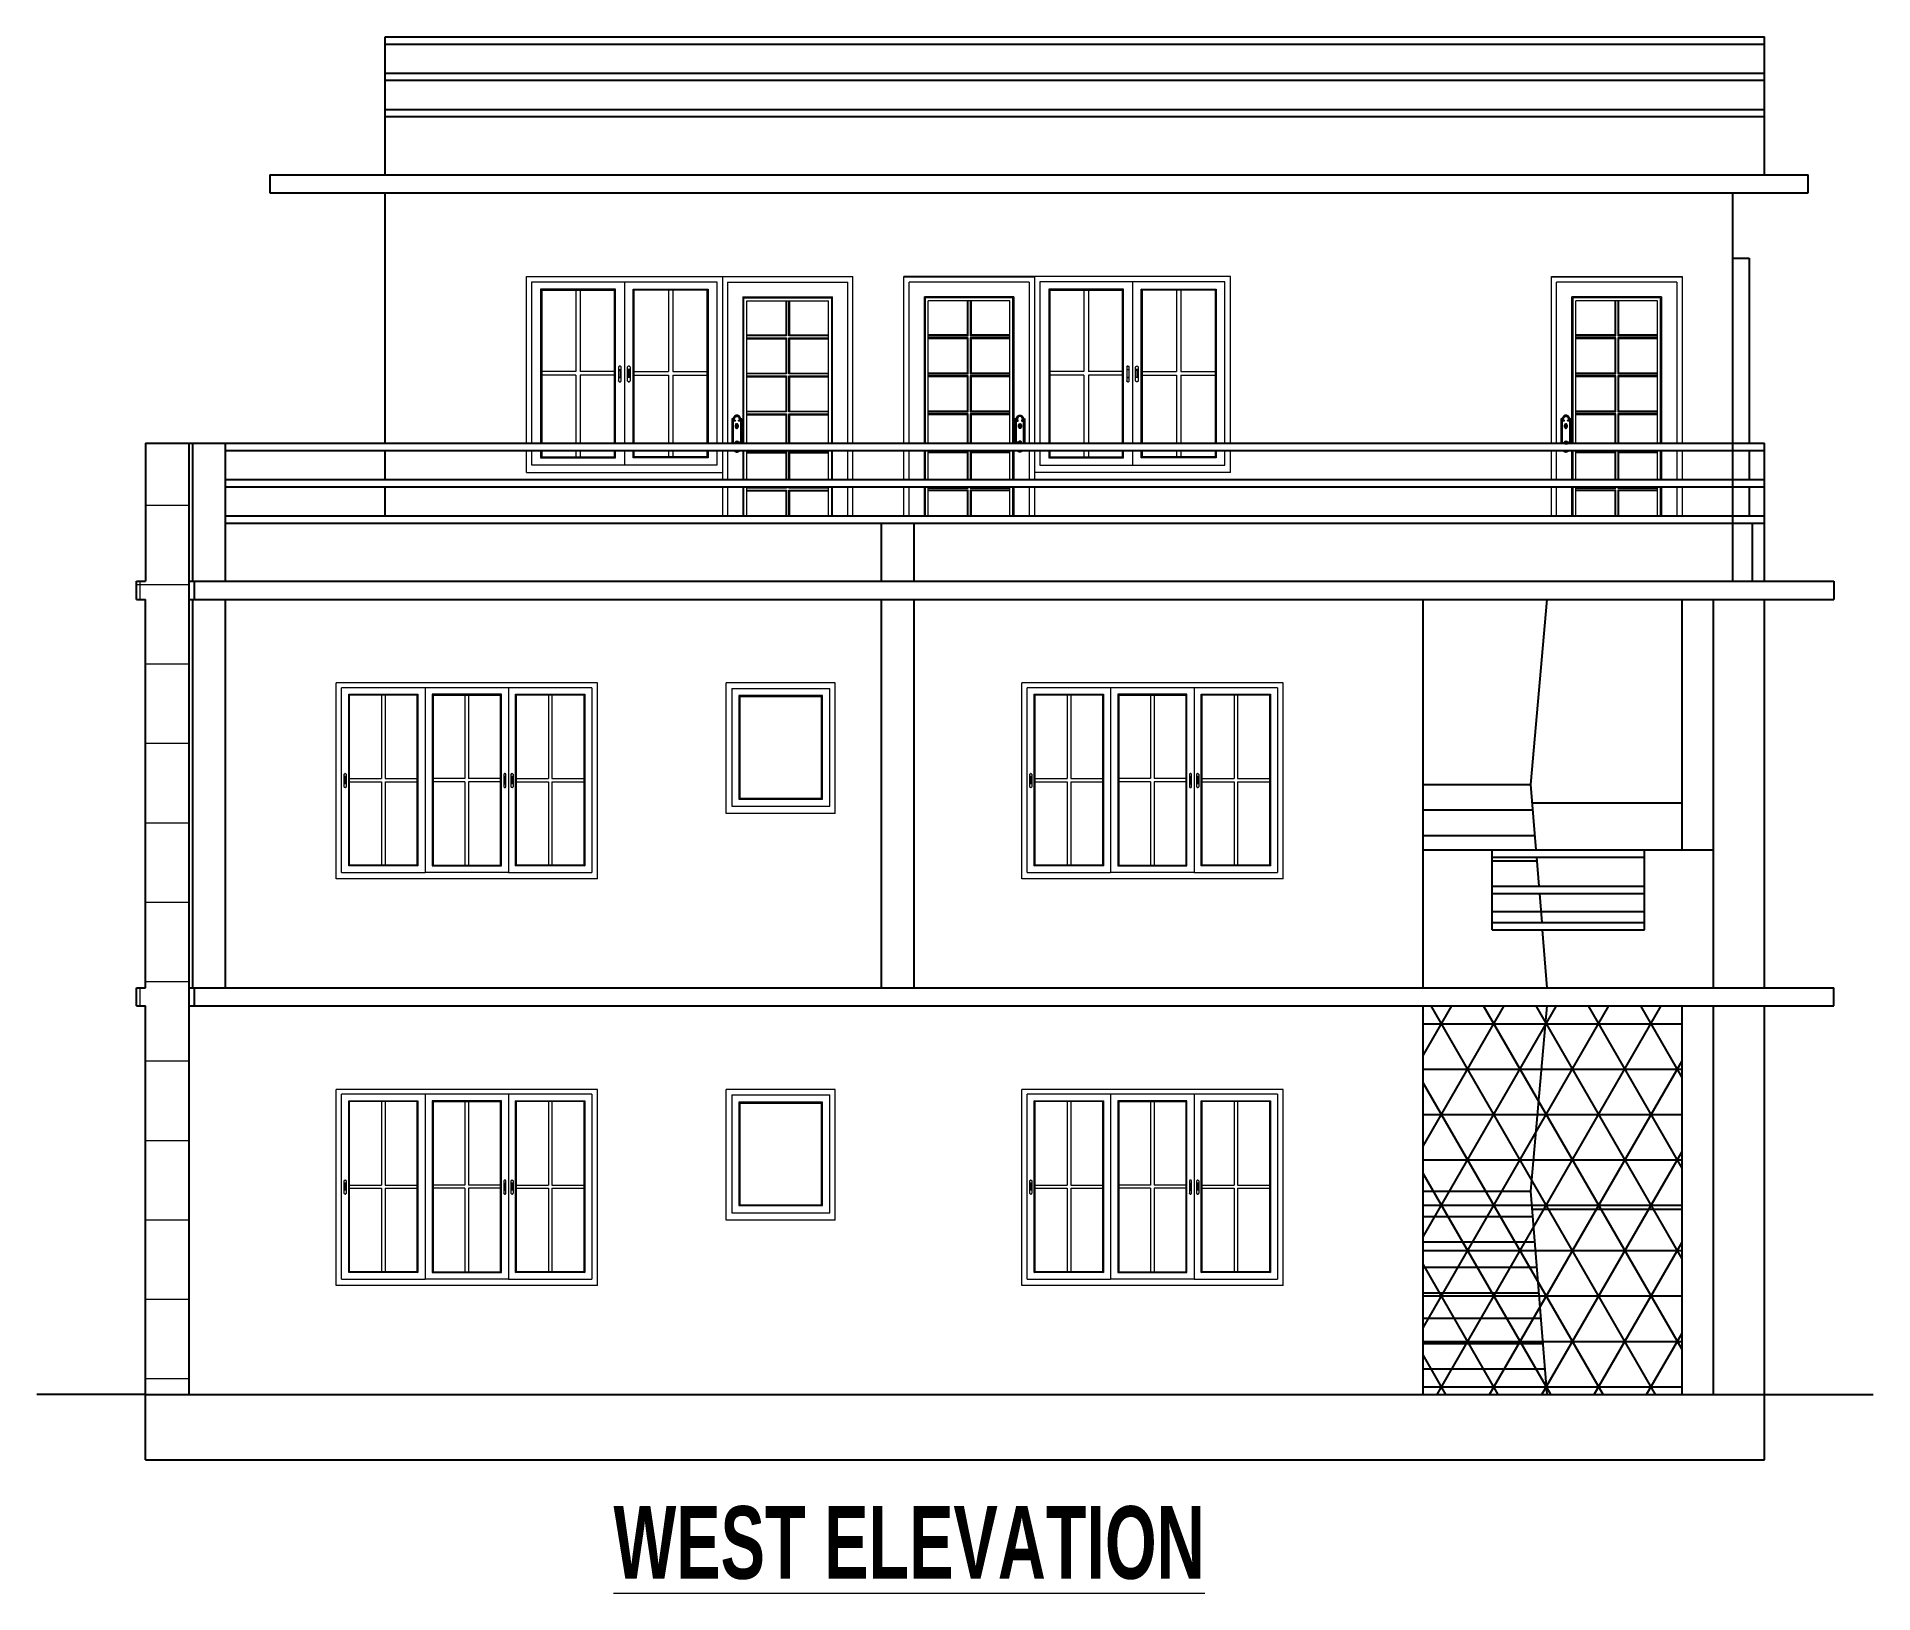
# Model space of a CAD drawing. Header units: inches. Extents: x -10117506 to -5032697, y -6529230 to -3253155.
# Drawn here: x -5060385 to -5059879, y -3256657 to -3256228 of the extents above; entities that cross this region are included whole.
import ezdxf

# ---------------------------------------------------------------- set-up
doc = ezdxf.new("R2010")
doc.units = ezdxf.units.IN
doc.header["$LTSCALE"] = 2
doc.header["$MEASUREMENT"] = 0
doc.linetypes.add('ACAD_ISO02W100', pattern=[15, 12, -3])
doc.layers.get('0').update_dxf_attribs({"linetype": 'CONTINUOUS'})
doc.layers.add('A-Hatch', color=7, linetype='CONTINUOUS')
for name, color, linetype, lineweight in [('HATCH', 60, 'ACAD_ISO02W100', 13), ('Text-100.w', 254, 'CONTINUOUS', 9), ('window', 4, 'CONTINUOUS', 13)]:
    doc.layers.add(name, color=color, linetype=linetype, lineweight=lineweight)
doc.styles.add('Arial', font='arial.ttf', dxfattribs={"width": 0.8, "height": 12})

msp = doc.modelspace()

# ---------------------------------------------------------------- texts
at = {"layer": 'Text-100.w', "insert": (-5060147.14, -3256632.79), "char_height": 20, "width": 569.1024, "attachment_point": 2, "style": 'Arial'}
msp.add_mtext('\\A1;{\\fArial Narrow|b1|i0|c0|p34;\\L WEST ELEVATION}', dxfattribs=at)

# ---------------------------------------------------------------- hatches: boundary and pattern name
at = {"layer": 'A-Hatch', "transparency": 33554661}
h = msp.add_hatch(dxfattribs=at)
h.set_pattern_fill('NET3', color=256, scale=100)
h.set_pattern_definition([(0, (19024.595, 2800.1), (0, 12.5), []), (60, (19024.595, 2800.1), (-10.825317547, 6.25), []), (120, (19024.595, 2800.1), (-10.825317547, -6.25), [])])
h.paths.add_polyline_path([(-5060002.93, -3256495), (-5059931.61, -3256495), (-5059931.61, -3256602), (-5060002.93, -3256602)])
at = {"layer": 'HATCH', "transparency": 33554661}
h = msp.add_hatch(dxfattribs=at)
h.set_pattern_fill('ANSI37', color=256, scale=175, angle=45)
h.set_pattern_definition([(90, (-12415.833, 5249.213), (-21.875, 0), []), (180, (-12415.833, 5249.213), (-2e-15, -21.875), [])])
h.paths.add_polyline_path([(-5060354.97, -3256490), (-5060357.46, -3256490), (-5060357.46, -3256495), (-5060354.97, -3256495), (-5060354.97, -3256602), (-5060342.97, -3256602), (-5060342.97, -3256378), (-5060342.97, -3256340), (-5060354.97, -3256340), (-5060354.97, -3256378), (-5060357.46, -3256378), (-5060357.46, -3256383), (-5060354.97, -3256383)])

# ---------------------------------------------------------------- linework, layer by layer
at = {"ltscale": 0.5}
for p, q in [((-5060288.95, -3256228), (-5059908.91, -3256228)), ((-5060288.95, -3256266), (-5060288.95, -3256228)), ((-5060288.95, -3256230), (-5059908.91, -3256230)), ((-5059908.91, -3256266), (-5059908.91, -3256228)), ((-5060288.95, -3256238), (-5059908.91, -3256238)), ((-5060288.95, -3256240), (-5059908.91, -3256240)), ((-5060288.95, -3256248), (-5059908.91, -3256248)), ((-5060288.95, -3256250), (-5059908.91, -3256250)), ((-5060320.78, -3256266), (-5059896.85, -3256266)), ((-5060320.78, -3256266), (-5060320.78, -3256271)), ((-5059896.85, -3256271), (-5059896.85, -3256266)), ((-5060320.78, -3256271), (-5059896.85, -3256271)), ((-5060288.95, -3256340), (-5060288.95, -3256271)), ((-5059917.61, -3256378), (-5059917.61, -3256271)), ((-5059917.61, -3256289), (-5059913.14, -3256289)), ((-5059913.14, -3256289), (-5059913.14, -3256340)), ((-5060354.97, -3256340), (-5059908.91, -3256340)), ((-5060354.97, -3256340), (-5060354.97, -3256378)), ((-5060342.97, -3256378), (-5060342.97, -3256340)), ((-5060341.97, -3256378), (-5060341.97, -3256340)), ((-5060332.94, -3256378), (-5060332.94, -3256340)), ((-5060332.94, -3256342), (-5059908.91, -3256342)), ((-5060288.95, -3256350), (-5060288.95, -3256342)), ((-5059913.14, -3256342), (-5059913.14, -3256350)), ((-5059908.91, -3256378), (-5059908.91, -3256340)), ((-5060332.94, -3256350), (-5059908.91, -3256350)), ((-5060332.94, -3256352), (-5059908.91, -3256352)), ((-5060288.95, -3256360), (-5060288.95, -3256352)), ((-5059913.14, -3256352), (-5059913.14, -3256360)), ((-5060332.94, -3256360), (-5059908.91, -3256360)), ((-5060332.94, -3256362), (-5059908.91, -3256362)), ((-5060152.18, -3256378), (-5060152.18, -3256362)), ((-5060143.18, -3256378), (-5060143.18, -3256362)), ((-5059912.21, -3256378), (-5059912.21, -3256362)), ((-5060357.46, -3256378), (-5060354.97, -3256378)), ((-5060357.46, -3256383), (-5060357.46, -3256378)), ((-5060342.97, -3256378), (-5059903.91, -3256378)), ((-5060342.97, -3256602), (-5060342.97, -3256378)), ((-5060341.47, -3256383), (-5060341.47, -3256378)), ((-5059903.91, -3256378), (-5059889.8, -3256378)), ((-5059889.8, -3256378), (-5059889.8, -3256383)), ((-5060357.46, -3256383), (-5060354.97, -3256383)), ((-5060354.97, -3256490), (-5060354.97, -3256383)), ((-5060342.97, -3256383), (-5059903.91, -3256383)), ((-5060341.97, -3256490), (-5060341.97, -3256383)), ((-5060332.94, -3256490), (-5060332.94, -3256383)), ((-5060152.18, -3256490), (-5060152.18, -3256383)), ((-5060143.18, -3256490), (-5060143.18, -3256383)), ((-5060002.93, -3256490), (-5060002.93, -3256383)), ((-5059973.24, -3256434), (-5059968.73, -3256383)), ((-5059931.61, -3256452), (-5059931.61, -3256383)), ((-5059922.91, -3256490), (-5059922.91, -3256383)), ((-5059908.91, -3256490), (-5059908.91, -3256383)), ((-5059903.91, -3256383), (-5059889.8, -3256383)), ((-5060002.93, -3256434), (-5059973.24, -3256434)), ((-5059971.79, -3256452), (-5059973.24, -3256434)), ((-5059972.84, -3256439), (-5059931.61, -3256439)), ((-5060002.93, -3256441), (-5059972.68, -3256441)), ((-5060002.93, -3256448), (-5059972.12, -3256448)), ((-5060002.93, -3256452), (-5059922.91, -3256452)), ((-5059983.92, -3256474), (-5059983.92, -3256452)), ((-5059983.92, -3256454), (-5059941.92, -3256454)), ((-5059970.99, -3256462), (-5059971.63, -3256454)), ((-5059941.92, -3256474), (-5059941.92, -3256452)), ((-5059983.92, -3256455), (-5059971.55, -3256455)), ((-5059983.92, -3256462), (-5059941.92, -3256462)), ((-5059983.92, -3256464), (-5059941.92, -3256464)), ((-5059970.18, -3256472), (-5059970.83, -3256464)), ((-5059983.92, -3256469), (-5059941.92, -3256469)), ((-5059983.92, -3256472), (-5059941.92, -3256472)), ((-5059983.92, -3256474), (-5059941.92, -3256474)), ((-5059968.73, -3256490), (-5059970.02, -3256474)), ((-5060357.46, -3256490), (-5060354.97, -3256490)), ((-5060357.46, -3256495), (-5060357.46, -3256490)), ((-5060342.97, -3256490), (-5059903.91, -3256490)), ((-5060341.47, -3256495), (-5060341.47, -3256490)), ((-5059903.91, -3256490), (-5059889.8, -3256490)), ((-5059889.8, -3256495), (-5059889.8, -3256490)), ((-5060357.46, -3256495), (-5060354.97, -3256495)), ((-5060354.97, -3256602), (-5060354.97, -3256495)), ((-5060342.97, -3256495), (-5059903.91, -3256495)), ((-5060002.93, -3256602), (-5060002.93, -3256495)), ((-5059973.24, -3256546), (-5059968.73, -3256495)), ((-5059931.61, -3256602), (-5059931.61, -3256495)), ((-5059922.91, -3256602), (-5059922.91, -3256495)), ((-5059908.91, -3256602), (-5059908.91, -3256495)), ((-5059903.91, -3256495), (-5059889.8, -3256495)), ((-5060002.93, -3256546), (-5059973.24, -3256546)), ((-5059968.73, -3256602), (-5059973.24, -3256546)), ((-5060002.93, -3256553), (-5059972.68, -3256553)), ((-5059972.84, -3256551), (-5059931.61, -3256551)), ((-5060002.93, -3256560), (-5059972.12, -3256560)), ((-5060002.93, -3256567), (-5059971.55, -3256567)), ((-5060002.93, -3256574), (-5059970.99, -3256574)), ((-5060002.93, -3256581), (-5059970.42, -3256581)), ((-5060002.93, -3256588), (-5059969.86, -3256588)), ((-5060002.93, -3256595), (-5059969.3, -3256595)), ((-5060354.97, -3256602), (-5060384.97, -3256602)), ((-5060354.97, -3256602), (-5059908.91, -3256602)), ((-5060354.97, -3256620), (-5060354.97, -3256602)), ((-5060002.93, -3256602), (-5059968.73, -3256602)), ((-5059908.91, -3256602), (-5059878.91, -3256602)), ((-5059908.91, -3256620), (-5059908.91, -3256602)), ((-5060354.97, -3256620), (-5059908.91, -3256620))]:
    msp.add_line(p, q, dxfattribs=at)
at = {"layer": 'window'}
for p, q in [((-5060250.05, -3256340), (-5060250.05, -3256294)), ((-5060250.05, -3256294), (-5060160.05, -3256294)), ((-5060248.55, -3256340), (-5060248.55, -3256295.5)), ((-5060248.55, -3256295.5), (-5060197.55, -3256295.5)), ((-5060225.49, -3256297.52), (-5060246.12, -3256297.52)), ((-5060246.12, -3256297.52), (-5060246.12, -3256340)), ((-5060245.82, -3256297.77), (-5060246.12, -3256297.52)), ((-5060225.79, -3256297.77), (-5060225.49, -3256297.52)), ((-5060225.49, -3256340), (-5060225.49, -3256297.52)), ((-5060223.05, -3256295.5), (-5060223.05, -3256340)), ((-5060220.62, -3256340), (-5060220.62, -3256297.52)), ((-5060220.62, -3256297.52), (-5060199.99, -3256297.52)), ((-5060220.32, -3256297.77), (-5060220.62, -3256297.52)), ((-5060200.29, -3256297.77), (-5060199.99, -3256297.52)), ((-5060199.99, -3256297.52), (-5060199.99, -3256340)), ((-5060197.55, -3256295.5), (-5060197.55, -3256340)), ((-5060196.05, -3256294.18), (-5060196.05, -3256294)), ((-5060196.05, -3256294.18), (-5060196.05, -3256340)), ((-5060160.05, -3256294.18), (-5060196.05, -3256294.18)), ((-5060194.61, -3256295.58), (-5060161.5, -3256295.58)), ((-5060194.61, -3256295.58), (-5060194.61, -3256340)), ((-5060165.25, -3256294.18), (-5060165.25, -3256294)), ((-5060161.5, -3256340), (-5060161.5, -3256295.58)), ((-5060160.05, -3256340), (-5060160.05, -3256294)), ((-5060146.05, -3256340), (-5060146.05, -3256294)), ((-5060056.05, -3256294), (-5060146.05, -3256294)), ((-5060146.05, -3256294.18), (-5060110.05, -3256294.18)), ((-5060111.5, -3256295.58), (-5060144.61, -3256295.58)), ((-5060144.61, -3256340), (-5060144.61, -3256295.58)), ((-5060140.86, -3256294.18), (-5060140.86, -3256294)), ((-5060111.5, -3256295.58), (-5060111.5, -3256340)), ((-5060110.05, -3256294.18), (-5060110.05, -3256294)), ((-5060110.05, -3256294.18), (-5060110.05, -3256340)), ((-5060108.55, -3256295.5), (-5060108.55, -3256340)), ((-5060057.55, -3256295.5), (-5060108.55, -3256295.5)), ((-5060085.49, -3256297.52), (-5060106.12, -3256297.52)), ((-5060106.12, -3256297.52), (-5060106.12, -3256340)), ((-5060105.82, -3256297.77), (-5060106.12, -3256297.52)), ((-5060085.79, -3256297.77), (-5060085.49, -3256297.52)), ((-5060085.49, -3256340), (-5060085.49, -3256297.52)), ((-5060083.05, -3256295.5), (-5060083.05, -3256340)), ((-5060080.62, -3256340), (-5060080.62, -3256297.52)), ((-5060080.62, -3256297.52), (-5060059.99, -3256297.52)), ((-5060080.32, -3256297.77), (-5060080.62, -3256297.52)), ((-5060060.29, -3256297.77), (-5060059.99, -3256297.52)), ((-5060059.99, -3256297.52), (-5060059.99, -3256340)), ((-5060057.55, -3256340), (-5060057.55, -3256295.5)), ((-5060056.05, -3256340), (-5060056.05, -3256294)), ((-5059967.61, -3256294), (-5059931.61, -3256294)), ((-5059967.61, -3256340), (-5059967.61, -3256294)), ((-5059967.61, -3256294.18), (-5059931.61, -3256294.18)), ((-5059933.05, -3256295.58), (-5059966.16, -3256295.58)), ((-5059966.16, -3256340), (-5059966.16, -3256295.58)), ((-5059962.41, -3256294.18), (-5059962.41, -3256294)), ((-5059933.05, -3256295.58), (-5059933.05, -3256340)), ((-5059931.61, -3256294), (-5059931.61, -3256340)), ((-5060245.82, -3256297.77), (-5060245.82, -3256340)), ((-5060245.82, -3256297.77), (-5060225.79, -3256297.77)), ((-5060236.41, -3256297.77), (-5060236.41, -3256320.24)), ((-5060235.2, -3256297.77), (-5060235.2, -3256320.24)), ((-5060225.79, -3256340), (-5060225.79, -3256297.77)), ((-5060220.32, -3256340), (-5060220.32, -3256297.77)), ((-5060200.29, -3256297.77), (-5060220.32, -3256297.77)), ((-5060210.91, -3256297.77), (-5060210.91, -3256320.24)), ((-5060209.7, -3256297.77), (-5060209.7, -3256320.24)), ((-5060200.29, -3256297.77), (-5060200.29, -3256340)), ((-5060190.38, -3256299.68), (-5060190.38, -3256340)), ((-5060190.38, -3256299.68), (-5060165.73, -3256299.68)), ((-5060190.13, -3256299.93), (-5060165.98, -3256299.93)), ((-5060190.13, -3256340), (-5060190.13, -3256299.93)), ((-5060189.3, -3256340), (-5060189.3, -3256300.73)), ((-5060189.3, -3256300.73), (-5060166.81, -3256300.73)), ((-5060178.59, -3256300.73), (-5060178.59, -3256310.16)), ((-5060178.34, -3256300.73), (-5060178.34, -3256310.4)), ((-5060177.77, -3256310.4), (-5060177.77, -3256300.73)), ((-5060177.51, -3256300.73), (-5060177.51, -3256310.16)), ((-5060166.81, -3256340), (-5060166.81, -3256300.73)), ((-5060165.98, -3256299.93), (-5060165.98, -3256340)), ((-5060165.73, -3256340), (-5060165.73, -3256299.68)), ((-5060115.73, -3256299.68), (-5060140.38, -3256299.68)), ((-5060140.38, -3256340), (-5060140.38, -3256299.68)), ((-5060115.98, -3256299.93), (-5060140.13, -3256299.93)), ((-5060140.13, -3256299.93), (-5060140.13, -3256340)), ((-5060116.81, -3256300.73), (-5060139.3, -3256300.73)), ((-5060139.3, -3256340), (-5060139.3, -3256300.73)), ((-5060128.59, -3256300.73), (-5060128.59, -3256310.16)), ((-5060128.34, -3256310.4), (-5060128.34, -3256300.73)), ((-5060127.77, -3256300.73), (-5060127.77, -3256310.4)), ((-5060127.51, -3256300.73), (-5060127.51, -3256310.16)), ((-5060116.81, -3256340), (-5060116.81, -3256300.73)), ((-5060115.98, -3256340), (-5060115.98, -3256299.93)), ((-5060115.73, -3256299.68), (-5060115.73, -3256340)), ((-5060105.82, -3256297.77), (-5060105.82, -3256340)), ((-5060105.82, -3256297.77), (-5060085.79, -3256297.77)), ((-5060096.41, -3256297.77), (-5060096.41, -3256320.24)), ((-5060095.2, -3256297.77), (-5060095.2, -3256320.24)), ((-5060085.79, -3256340), (-5060085.79, -3256297.77)), ((-5060080.32, -3256340), (-5060080.32, -3256297.77)), ((-5060060.29, -3256297.77), (-5060080.32, -3256297.77)), ((-5060070.91, -3256297.77), (-5060070.91, -3256320.24)), ((-5060069.7, -3256297.77), (-5060069.7, -3256320.24)), ((-5060060.29, -3256297.77), (-5060060.29, -3256340)), ((-5059937.28, -3256299.68), (-5059961.93, -3256299.68)), ((-5059961.93, -3256339.5), (-5059961.93, -3256299.68)), ((-5059937.53, -3256299.93), (-5059961.68, -3256299.93)), ((-5059961.68, -3256299.93), (-5059961.68, -3256340)), ((-5059938.36, -3256300.73), (-5059960.85, -3256300.73)), ((-5059960.85, -3256340), (-5059960.85, -3256300.73)), ((-5059950.15, -3256300.73), (-5059950.15, -3256310.16)), ((-5059949.89, -3256310.4), (-5059949.89, -3256300.73)), ((-5059949.32, -3256300.73), (-5059949.32, -3256310.4)), ((-5059949.07, -3256300.73), (-5059949.07, -3256310.16)), ((-5059938.36, -3256340), (-5059938.36, -3256300.73)), ((-5059937.53, -3256340), (-5059937.53, -3256299.93)), ((-5059937.28, -3256299.68), (-5059937.28, -3256340)), ((-5060189.3, -3256310.16), (-5060178.59, -3256310.16)), ((-5060178.34, -3256310.4), (-5060189.3, -3256310.4)), ((-5060189.3, -3256310.96), (-5060178.34, -3256310.96)), ((-5060189.3, -3256311.21), (-5060178.59, -3256311.21)), ((-5060178.59, -3256311.21), (-5060178.59, -3256320.64)), ((-5060178.34, -3256310.96), (-5060178.34, -3256320.88)), ((-5060166.81, -3256310.4), (-5060177.77, -3256310.4)), ((-5060177.77, -3256320.88), (-5060177.77, -3256310.96)), ((-5060177.77, -3256310.96), (-5060166.81, -3256310.96)), ((-5060177.51, -3256310.16), (-5060166.81, -3256310.16)), ((-5060177.51, -3256311.21), (-5060177.51, -3256320.64)), ((-5060177.51, -3256311.21), (-5060166.81, -3256311.21)), ((-5060128.59, -3256310.16), (-5060139.3, -3256310.16)), ((-5060139.3, -3256310.4), (-5060128.34, -3256310.4)), ((-5060128.34, -3256310.96), (-5060139.3, -3256310.96)), ((-5060128.59, -3256311.21), (-5060139.3, -3256311.21)), ((-5060128.59, -3256311.21), (-5060128.59, -3256320.64)), ((-5060128.34, -3256320.88), (-5060128.34, -3256310.96)), ((-5060127.77, -3256310.4), (-5060116.81, -3256310.4)), ((-5060116.81, -3256310.96), (-5060127.77, -3256310.96)), ((-5060127.77, -3256310.96), (-5060127.77, -3256320.88)), ((-5060116.81, -3256310.16), (-5060127.51, -3256310.16)), ((-5060116.81, -3256311.21), (-5060127.51, -3256311.21)), ((-5060127.51, -3256311.21), (-5060127.51, -3256320.64)), ((-5059950.15, -3256310.16), (-5059960.85, -3256310.16)), ((-5059960.85, -3256310.4), (-5059949.89, -3256310.4)), ((-5059949.89, -3256310.96), (-5059960.85, -3256310.96)), ((-5059950.15, -3256311.21), (-5059960.85, -3256311.21)), ((-5059950.15, -3256311.21), (-5059950.15, -3256320.64)), ((-5059949.89, -3256320.88), (-5059949.89, -3256310.96)), ((-5059949.32, -3256310.4), (-5059938.36, -3256310.4)), ((-5059938.36, -3256310.96), (-5059949.32, -3256310.96)), ((-5059949.32, -3256310.96), (-5059949.32, -3256320.88)), ((-5059938.36, -3256310.16), (-5059949.07, -3256310.16)), ((-5059938.36, -3256311.21), (-5059949.07, -3256311.21)), ((-5059949.07, -3256311.21), (-5059949.07, -3256320.64)), ((-5060236.41, -3256320.24), (-5060245.82, -3256320.24)), ((-5060236.41, -3256321.25), (-5060245.82, -3256321.25)), ((-5060236.41, -3256321.25), (-5060236.41, -3256340)), ((-5060225.79, -3256320.24), (-5060235.2, -3256320.24)), ((-5060235.2, -3256321.25), (-5060235.2, -3256340)), ((-5060225.79, -3256321.25), (-5060235.2, -3256321.25)), ((-5060224.61, -3256318.91), (-5060224.62, -3256318.94)), ((-5060224.62, -3256318.94), (-5060224.62, -3256318.98)), ((-5060224.62, -3256318.98), (-5060224.62, -3256322.8)), ((-5060224.62, -3256322.84), (-5060224.62, -3256322.8)), ((-5060224.62, -3256322.8), (-5060224.61, -3256322.88)), ((-5060224.62, -3256322.84), (-5060224.61, -3256322.88)), ((-5060224.59, -3256318.87), (-5060224.61, -3256318.91)), ((-5060224.61, -3256322.88), (-5060224.59, -3256322.91)), ((-5060224.56, -3256318.84), (-5060224.59, -3256318.87)), ((-5060224.52, -3256318.81), (-5060224.56, -3256318.84)), ((-5060224.48, -3256318.78), (-5060224.52, -3256318.81)), ((-5060224.51, -3256319.77), (-5060224.5, -3256319.74)), ((-5060224.51, -3256319.79), (-5060224.51, -3256319.77)), ((-5060224.51, -3256320.07), (-5060224.51, -3256319.79)), ((-5060224.51, -3256320.05), (-5060224.5, -3256320.02)), ((-5060224.51, -3256320.07), (-5060224.51, -3256320.05)), ((-5060224.51, -3256321.71), (-5060224.51, -3256320.07)), ((-5060224.51, -3256321.71), (-5060224.51, -3256321.74)), ((-5060224.51, -3256321.74), (-5060224.5, -3256321.76)), ((-5060224.5, -3256319.74), (-5060224.49, -3256319.72)), ((-5060224.5, -3256320.02), (-5060224.49, -3256320)), ((-5060224.5, -3256321.76), (-5060224.49, -3256321.79)), ((-5060224.49, -3256319.72), (-5060224.47, -3256319.69)), ((-5060224.49, -3256320), (-5060224.47, -3256319.97)), ((-5060224.49, -3256321.79), (-5060224.47, -3256321.81)), ((-5060224.44, -3256318.76), (-5060224.48, -3256318.78)), ((-5060224.47, -3256319.69), (-5060224.45, -3256319.67)), ((-5060224.47, -3256319.97), (-5060224.45, -3256319.95)), ((-5060224.47, -3256321.81), (-5060224.45, -3256321.83)), ((-5060224.45, -3256319.67), (-5060224.42, -3256319.66)), ((-5060224.45, -3256319.95), (-5060224.42, -3256319.94)), ((-5060224.45, -3256321.83), (-5060224.42, -3256321.85)), ((-5060224.39, -3256318.75), (-5060224.44, -3256318.76)), ((-5060224.42, -3256319.66), (-5060224.39, -3256319.64)), ((-5060224.42, -3256319.94), (-5060224.39, -3256319.92)), ((-5060224.42, -3256321.85), (-5060224.39, -3256321.86)), ((-5060224.34, -3256318.74), (-5060224.39, -3256318.75)), ((-5060224.39, -3256319.64), (-5060224.36, -3256319.63)), ((-5060224.39, -3256319.92), (-5060224.36, -3256319.91)), ((-5060224.39, -3256321.86), (-5060224.36, -3256321.87)), ((-5060224.36, -3256319.63), (-5060224.32, -3256319.63)), ((-5060224.36, -3256319.91), (-5060224.32, -3256319.91)), ((-5060224.36, -3256321.87), (-5060224.32, -3256321.88)), ((-5060224.29, -3256318.73), (-5060224.34, -3256318.74)), ((-5060224.32, -3256319.63), (-5060224.29, -3256319.62)), ((-5060224.32, -3256319.91), (-5060224.29, -3256319.9)), ((-5060224.32, -3256321.88), (-5060224.29, -3256321.88)), ((-5060224.24, -3256318.74), (-5060224.29, -3256318.73)), ((-5060224.29, -3256319.62), (-5060224.25, -3256319.63)), ((-5060224.29, -3256319.9), (-5060224.25, -3256319.91)), ((-5060224.29, -3256321.88), (-5060224.25, -3256321.88)), ((-5060224.25, -3256319.63), (-5060224.22, -3256319.63)), ((-5060224.25, -3256319.91), (-5060224.22, -3256319.91)), ((-5060224.25, -3256321.88), (-5060224.22, -3256321.87)), ((-5060224.18, -3256318.75), (-5060224.24, -3256318.74)), ((-5060224.22, -3256319.63), (-5060224.19, -3256319.64)), ((-5060224.22, -3256319.91), (-5060224.19, -3256319.92)), ((-5060224.22, -3256321.87), (-5060224.19, -3256321.86)), ((-5060224.19, -3256319.64), (-5060224.16, -3256319.66)), ((-5060224.19, -3256319.92), (-5060224.16, -3256319.94)), ((-5060224.19, -3256321.86), (-5060224.16, -3256321.85)), ((-5060224.14, -3256318.76), (-5060224.18, -3256318.75)), ((-5060224.16, -3256319.66), (-5060224.13, -3256319.67)), ((-5060224.16, -3256319.94), (-5060224.13, -3256319.95)), ((-5060224.16, -3256321.85), (-5060224.13, -3256321.83)), ((-5060224.09, -3256318.78), (-5060224.14, -3256318.76)), ((-5060224.13, -3256319.67), (-5060224.11, -3256319.69)), ((-5060224.13, -3256319.95), (-5060224.11, -3256319.97)), ((-5060224.13, -3256321.83), (-5060224.11, -3256321.81)), ((-5060224.11, -3256319.69), (-5060224.09, -3256319.72)), ((-5060224.11, -3256319.97), (-5060224.09, -3256320)), ((-5060224.11, -3256321.81), (-5060224.09, -3256321.79)), ((-5060224.05, -3256318.81), (-5060224.09, -3256318.78)), ((-5060224.09, -3256319.72), (-5060224.07, -3256319.74)), ((-5060224.09, -3256320), (-5060224.07, -3256320.02)), ((-5060224.09, -3256321.79), (-5060224.07, -3256321.76)), ((-5060224.07, -3256319.74), (-5060224.07, -3256319.77)), ((-5060224.07, -3256319.77), (-5060224.06, -3256319.79)), ((-5060224.07, -3256320.02), (-5060224.07, -3256320.05)), ((-5060224.07, -3256320.05), (-5060224.06, -3256320.07)), ((-5060224.07, -3256321.74), (-5060224.06, -3256321.71)), ((-5060224.07, -3256321.76), (-5060224.07, -3256321.74)), ((-5060224.06, -3256321.71), (-5060224.06, -3256319.79)), ((-5060224.02, -3256318.84), (-5060224.05, -3256318.81)), ((-5060223.99, -3256318.87), (-5060224.02, -3256318.84)), ((-5060223.97, -3256318.91), (-5060223.99, -3256318.87)), ((-5060223.99, -3256322.91), (-5060223.97, -3256322.88)), ((-5060223.96, -3256318.94), (-5060223.97, -3256318.91)), ((-5060223.95, -3256318.98), (-5060223.97, -3256318.91)), ((-5060223.97, -3256322.88), (-5060223.96, -3256322.84)), ((-5060223.95, -3256318.98), (-5060223.96, -3256318.94)), ((-5060223.96, -3256322.84), (-5060223.95, -3256322.8)), ((-5060223.95, -3256322.8), (-5060223.95, -3256318.98)), ((-5060222.16, -3256318.98), (-5060222.14, -3256318.91)), ((-5060222.16, -3256318.98), (-5060222.15, -3256318.94)), ((-5060222.16, -3256322.8), (-5060222.16, -3256318.98)), ((-5060222.15, -3256322.84), (-5060222.16, -3256322.8)), ((-5060222.15, -3256318.94), (-5060222.14, -3256318.91)), ((-5060222.14, -3256322.88), (-5060222.15, -3256322.84)), ((-5060222.14, -3256318.91), (-5060222.12, -3256318.87)), ((-5060222.14, -3256322.88), (-5060222.12, -3256322.91)), ((-5060222.12, -3256318.87), (-5060222.09, -3256318.84)), ((-5060222.06, -3256318.81), (-5060222.09, -3256318.84)), ((-5060222.02, -3256318.78), (-5060222.06, -3256318.81)), ((-5060222.04, -3256319.77), (-5060222.05, -3256319.79)), ((-5060222.05, -3256319.79), (-5060222.05, -3256321.71)), ((-5060222.04, -3256321.74), (-5060222.05, -3256321.71)), ((-5060222.03, -3256319.74), (-5060222.04, -3256319.77)), ((-5060222.03, -3256321.76), (-5060222.04, -3256321.74)), ((-5060222.02, -3256319.72), (-5060222.03, -3256319.74)), ((-5060222.02, -3256321.79), (-5060222.03, -3256321.76)), ((-5060222.02, -3256318.78), (-5060221.97, -3256318.76)), ((-5060222, -3256319.69), (-5060222.02, -3256319.72)), ((-5060222, -3256321.81), (-5060222.02, -3256321.79)), ((-5060221.98, -3256319.67), (-5060222, -3256319.69)), ((-5060221.98, -3256321.83), (-5060222, -3256321.81)), ((-5060221.95, -3256319.66), (-5060221.98, -3256319.67)), ((-5060221.95, -3256321.85), (-5060221.98, -3256321.83)), ((-5060221.92, -3256318.75), (-5060221.97, -3256318.76)), ((-5060221.92, -3256319.64), (-5060221.95, -3256319.66)), ((-5060221.92, -3256321.86), (-5060221.95, -3256321.85)), ((-5060221.87, -3256318.74), (-5060221.92, -3256318.75)), ((-5060221.89, -3256319.63), (-5060221.92, -3256319.64)), ((-5060221.89, -3256321.87), (-5060221.92, -3256321.86)), ((-5060221.86, -3256319.63), (-5060221.89, -3256319.63)), ((-5060221.86, -3256321.88), (-5060221.89, -3256321.87)), ((-5060221.82, -3256318.73), (-5060221.87, -3256318.74)), ((-5060221.82, -3256319.62), (-5060221.86, -3256319.63)), ((-5060221.82, -3256321.88), (-5060221.86, -3256321.88)), ((-5060221.77, -3256318.74), (-5060221.82, -3256318.73)), ((-5060221.79, -3256319.63), (-5060221.82, -3256319.62)), ((-5060221.79, -3256321.88), (-5060221.82, -3256321.88)), ((-5060221.75, -3256319.63), (-5060221.79, -3256319.63)), ((-5060221.75, -3256321.87), (-5060221.79, -3256321.88)), ((-5060221.77, -3256318.74), (-5060221.72, -3256318.75)), ((-5060221.72, -3256319.64), (-5060221.75, -3256319.63)), ((-5060221.72, -3256321.86), (-5060221.75, -3256321.87)), ((-5060221.72, -3256318.75), (-5060221.67, -3256318.76)), ((-5060221.69, -3256319.66), (-5060221.72, -3256319.64)), ((-5060221.69, -3256321.85), (-5060221.72, -3256321.86)), ((-5060221.66, -3256319.67), (-5060221.69, -3256319.66)), ((-5060221.66, -3256321.83), (-5060221.69, -3256321.85)), ((-5060221.67, -3256318.76), (-5060221.62, -3256318.78)), ((-5060221.64, -3256319.69), (-5060221.66, -3256319.67)), ((-5060221.64, -3256321.81), (-5060221.66, -3256321.83)), ((-5060221.62, -3256319.72), (-5060221.64, -3256319.69)), ((-5060221.62, -3256321.79), (-5060221.64, -3256321.81)), ((-5060221.62, -3256318.78), (-5060221.58, -3256318.81)), ((-5060221.61, -3256319.74), (-5060221.62, -3256319.72)), ((-5060221.61, -3256321.76), (-5060221.62, -3256321.79)), ((-5060221.6, -3256319.77), (-5060221.61, -3256319.74)), ((-5060221.6, -3256321.74), (-5060221.61, -3256321.76)), ((-5060221.6, -3256319.79), (-5060221.6, -3256319.77)), ((-5060221.6, -3256321.71), (-5060221.6, -3256319.79)), ((-5060221.6, -3256321.71), (-5060221.6, -3256321.74)), ((-5060221.58, -3256318.81), (-5060221.55, -3256318.84)), ((-5060221.52, -3256318.87), (-5060221.55, -3256318.84)), ((-5060221.5, -3256318.91), (-5060221.52, -3256318.87)), ((-5060221.5, -3256322.88), (-5060221.52, -3256322.91)), ((-5060221.49, -3256318.94), (-5060221.5, -3256318.91)), ((-5060221.49, -3256322.8), (-5060221.5, -3256322.88)), ((-5060221.49, -3256322.84), (-5060221.5, -3256322.88)), ((-5060221.49, -3256318.94), (-5060221.49, -3256318.98)), ((-5060221.49, -3256318.98), (-5060221.49, -3256322.8)), ((-5060221.49, -3256322.84), (-5060221.49, -3256322.8)), ((-5060220.32, -3256320.24), (-5060210.91, -3256320.24)), ((-5060220.32, -3256321.25), (-5060210.91, -3256321.25)), ((-5060210.91, -3256321.25), (-5060210.91, -3256340)), ((-5060209.7, -3256320.24), (-5060200.29, -3256320.24)), ((-5060209.7, -3256321.25), (-5060200.29, -3256321.25)), ((-5060209.7, -3256321.25), (-5060209.7, -3256340)), ((-5060189.3, -3256320.64), (-5060178.59, -3256320.64)), ((-5060178.34, -3256320.88), (-5060189.3, -3256320.88)), ((-5060189.3, -3256321.44), (-5060178.34, -3256321.44)), ((-5060189.3, -3256321.68), (-5060178.59, -3256321.68)), ((-5060178.59, -3256321.68), (-5060178.59, -3256331.11)), ((-5060178.34, -3256321.44), (-5060178.34, -3256331.36)), ((-5060166.81, -3256320.88), (-5060177.77, -3256320.88)), ((-5060177.77, -3256331.36), (-5060177.77, -3256321.44)), ((-5060177.77, -3256321.44), (-5060166.81, -3256321.44)), ((-5060177.51, -3256320.64), (-5060166.81, -3256320.64)), ((-5060177.51, -3256321.68), (-5060177.51, -3256331.11)), ((-5060177.51, -3256321.68), (-5060166.81, -3256321.68)), ((-5060128.59, -3256320.64), (-5060139.3, -3256320.64)), ((-5060139.3, -3256320.88), (-5060128.34, -3256320.88)), ((-5060128.34, -3256321.44), (-5060139.3, -3256321.44)), ((-5060128.59, -3256321.68), (-5060139.3, -3256321.68)), ((-5060128.59, -3256321.68), (-5060128.59, -3256331.11)), ((-5060128.34, -3256331.36), (-5060128.34, -3256321.44)), ((-5060127.77, -3256320.88), (-5060116.81, -3256320.88)), ((-5060116.81, -3256321.44), (-5060127.77, -3256321.44)), ((-5060127.77, -3256321.44), (-5060127.77, -3256331.36)), ((-5060116.81, -3256320.64), (-5060127.51, -3256320.64)), ((-5060116.81, -3256321.68), (-5060127.51, -3256321.68)), ((-5060127.51, -3256321.68), (-5060127.51, -3256331.11)), ((-5060096.41, -3256320.24), (-5060105.82, -3256320.24)), ((-5060096.41, -3256321.25), (-5060105.82, -3256321.25)), ((-5060096.41, -3256321.25), (-5060096.41, -3256340)), ((-5060085.79, -3256320.24), (-5060095.2, -3256320.24)), ((-5060095.2, -3256321.25), (-5060095.2, -3256340)), ((-5060085.79, -3256321.25), (-5060095.2, -3256321.25)), ((-5060084.62, -3256318.94), (-5060084.61, -3256318.91)), ((-5060084.62, -3256318.94), (-5060084.62, -3256318.98)), ((-5060084.62, -3256318.98), (-5060084.62, -3256322.8)), ((-5060084.62, -3256322.84), (-5060084.62, -3256322.8)), ((-5060084.62, -3256322.8), (-5060084.61, -3256322.88)), ((-5060084.62, -3256322.84), (-5060084.61, -3256322.88)), ((-5060084.61, -3256318.91), (-5060084.59, -3256318.87)), ((-5060084.61, -3256322.88), (-5060084.59, -3256322.91)), ((-5060084.59, -3256318.87), (-5060084.56, -3256318.84)), ((-5060084.52, -3256318.81), (-5060084.56, -3256318.84)), ((-5060084.48, -3256318.78), (-5060084.52, -3256318.81)), ((-5060084.51, -3256319.77), (-5060084.5, -3256319.74)), ((-5060084.51, -3256319.79), (-5060084.51, -3256319.77)), ((-5060084.51, -3256321.71), (-5060084.51, -3256319.79)), ((-5060084.51, -3256321.71), (-5060084.51, -3256321.74)), ((-5060084.51, -3256321.74), (-5060084.5, -3256321.76)), ((-5060084.5, -3256319.74), (-5060084.49, -3256319.72)), ((-5060084.5, -3256321.76), (-5060084.49, -3256321.79)), ((-5060084.49, -3256319.72), (-5060084.47, -3256319.69)), ((-5060084.49, -3256321.79), (-5060084.47, -3256321.81)), ((-5060084.44, -3256318.76), (-5060084.48, -3256318.78)), ((-5060084.47, -3256319.69), (-5060084.45, -3256319.67)), ((-5060084.47, -3256321.81), (-5060084.45, -3256321.83)), ((-5060084.45, -3256319.67), (-5060084.42, -3256319.66)), ((-5060084.45, -3256321.83), (-5060084.42, -3256321.85)), ((-5060084.39, -3256318.75), (-5060084.44, -3256318.76)), ((-5060084.42, -3256319.66), (-5060084.39, -3256319.64)), ((-5060084.42, -3256321.85), (-5060084.39, -3256321.86)), ((-5060084.34, -3256318.74), (-5060084.39, -3256318.75)), ((-5060084.39, -3256319.64), (-5060084.36, -3256319.63)), ((-5060084.39, -3256321.86), (-5060084.36, -3256321.87)), ((-5060084.36, -3256319.63), (-5060084.32, -3256319.63)), ((-5060084.36, -3256321.87), (-5060084.32, -3256321.88)), ((-5060084.34, -3256318.74), (-5060084.29, -3256318.73)), ((-5060084.32, -3256319.63), (-5060084.29, -3256319.62)), ((-5060084.32, -3256321.88), (-5060084.29, -3256321.88)), ((-5060084.29, -3256318.73), (-5060084.24, -3256318.74)), ((-5060084.29, -3256319.62), (-5060084.25, -3256319.63)), ((-5060084.29, -3256321.88), (-5060084.25, -3256321.88)), ((-5060084.25, -3256319.63), (-5060084.22, -3256319.63)), ((-5060084.25, -3256321.88), (-5060084.22, -3256321.87)), ((-5060084.24, -3256318.74), (-5060084.18, -3256318.75)), ((-5060084.22, -3256319.63), (-5060084.19, -3256319.64)), ((-5060084.22, -3256321.87), (-5060084.19, -3256321.86)), ((-5060084.19, -3256319.64), (-5060084.16, -3256319.66)), ((-5060084.19, -3256321.86), (-5060084.16, -3256321.85)), ((-5060084.18, -3256318.75), (-5060084.14, -3256318.76)), ((-5060084.16, -3256319.66), (-5060084.13, -3256319.67)), ((-5060084.16, -3256321.85), (-5060084.13, -3256321.83)), ((-5060084.09, -3256318.78), (-5060084.14, -3256318.76)), ((-5060084.13, -3256319.67), (-5060084.11, -3256319.69)), ((-5060084.13, -3256321.83), (-5060084.11, -3256321.81)), ((-5060084.11, -3256319.69), (-5060084.09, -3256319.72)), ((-5060084.11, -3256321.81), (-5060084.09, -3256321.79)), ((-5060084.09, -3256318.78), (-5060084.05, -3256318.81)), ((-5060084.09, -3256319.72), (-5060084.07, -3256319.74)), ((-5060084.09, -3256321.79), (-5060084.07, -3256321.76)), ((-5060084.07, -3256319.74), (-5060084.07, -3256319.77)), ((-5060084.07, -3256319.77), (-5060084.06, -3256319.79)), ((-5060084.07, -3256321.74), (-5060084.06, -3256321.71)), ((-5060084.07, -3256321.76), (-5060084.07, -3256321.74)), ((-5060084.06, -3256319.79), (-5060084.06, -3256321.71)), ((-5060084.05, -3256318.81), (-5060084.02, -3256318.84)), ((-5060083.99, -3256318.87), (-5060084.02, -3256318.84)), ((-5060083.97, -3256318.91), (-5060083.99, -3256318.87)), ((-5060083.97, -3256322.88), (-5060083.99, -3256322.91)), ((-5060083.96, -3256318.94), (-5060083.97, -3256318.91)), ((-5060083.95, -3256318.98), (-5060083.97, -3256318.91)), ((-5060083.97, -3256322.88), (-5060083.96, -3256322.84)), ((-5060083.95, -3256318.98), (-5060083.96, -3256318.94)), ((-5060083.96, -3256322.84), (-5060083.95, -3256322.8)), ((-5060083.95, -3256322.8), (-5060083.95, -3256318.98)), ((-5060082.16, -3256318.98), (-5060082.14, -3256318.91)), ((-5060082.16, -3256318.98), (-5060082.15, -3256318.94)), ((-5060082.16, -3256322.8), (-5060082.16, -3256318.98)), ((-5060082.15, -3256322.84), (-5060082.16, -3256322.8)), ((-5060082.15, -3256318.94), (-5060082.14, -3256318.91)), ((-5060082.14, -3256322.88), (-5060082.15, -3256322.84)), ((-5060082.14, -3256318.91), (-5060082.12, -3256318.87)), ((-5060082.12, -3256322.91), (-5060082.14, -3256322.88)), ((-5060082.12, -3256318.87), (-5060082.09, -3256318.84)), ((-5060082.09, -3256318.84), (-5060082.06, -3256318.81)), ((-5060082.06, -3256318.81), (-5060082.02, -3256318.78)), ((-5060082.04, -3256319.77), (-5060082.05, -3256319.79)), ((-5060082.05, -3256321.71), (-5060082.05, -3256319.79)), ((-5060082.04, -3256320.05), (-5060082.05, -3256320.07)), ((-5060082.04, -3256321.74), (-5060082.05, -3256321.71)), ((-5060082.03, -3256319.74), (-5060082.04, -3256319.77)), ((-5060082.03, -3256320.02), (-5060082.04, -3256320.05)), ((-5060082.03, -3256321.76), (-5060082.04, -3256321.74)), ((-5060082.02, -3256319.72), (-5060082.03, -3256319.74)), ((-5060082.02, -3256320), (-5060082.03, -3256320.02)), ((-5060082.02, -3256321.79), (-5060082.03, -3256321.76)), ((-5060082.02, -3256318.78), (-5060081.97, -3256318.76)), ((-5060082, -3256319.69), (-5060082.02, -3256319.72)), ((-5060082, -3256319.97), (-5060082.02, -3256320)), ((-5060082, -3256321.81), (-5060082.02, -3256321.79)), ((-5060081.98, -3256319.67), (-5060082, -3256319.69)), ((-5060081.98, -3256319.95), (-5060082, -3256319.97)), ((-5060081.98, -3256321.83), (-5060082, -3256321.81)), ((-5060081.95, -3256319.66), (-5060081.98, -3256319.67)), ((-5060081.95, -3256319.94), (-5060081.98, -3256319.95)), ((-5060081.95, -3256321.85), (-5060081.98, -3256321.83)), ((-5060081.97, -3256318.76), (-5060081.92, -3256318.75)), ((-5060081.92, -3256319.64), (-5060081.95, -3256319.66)), ((-5060081.92, -3256319.92), (-5060081.95, -3256319.94)), ((-5060081.92, -3256321.86), (-5060081.95, -3256321.85)), ((-5060081.92, -3256318.75), (-5060081.87, -3256318.74)), ((-5060081.89, -3256319.63), (-5060081.92, -3256319.64)), ((-5060081.89, -3256319.91), (-5060081.92, -3256319.92)), ((-5060081.89, -3256321.87), (-5060081.92, -3256321.86)), ((-5060081.86, -3256319.63), (-5060081.89, -3256319.63)), ((-5060081.86, -3256319.91), (-5060081.89, -3256319.91)), ((-5060081.86, -3256321.88), (-5060081.89, -3256321.87)), ((-5060081.87, -3256318.74), (-5060081.82, -3256318.73)), ((-5060081.82, -3256319.62), (-5060081.86, -3256319.63)), ((-5060081.82, -3256319.9), (-5060081.86, -3256319.91)), ((-5060081.82, -3256321.88), (-5060081.86, -3256321.88)), ((-5060081.82, -3256318.73), (-5060081.77, -3256318.74)), ((-5060081.79, -3256319.63), (-5060081.82, -3256319.62)), ((-5060081.79, -3256319.91), (-5060081.82, -3256319.9)), ((-5060081.79, -3256321.88), (-5060081.82, -3256321.88)), ((-5060081.75, -3256319.63), (-5060081.79, -3256319.63)), ((-5060081.75, -3256319.91), (-5060081.79, -3256319.91)), ((-5060081.75, -3256321.87), (-5060081.79, -3256321.88)), ((-5060081.77, -3256318.74), (-5060081.72, -3256318.75)), ((-5060081.72, -3256319.64), (-5060081.75, -3256319.63)), ((-5060081.72, -3256319.92), (-5060081.75, -3256319.91)), ((-5060081.72, -3256321.86), (-5060081.75, -3256321.87)), ((-5060081.72, -3256318.75), (-5060081.67, -3256318.76)), ((-5060081.69, -3256319.66), (-5060081.72, -3256319.64)), ((-5060081.69, -3256319.94), (-5060081.72, -3256319.92)), ((-5060081.69, -3256321.85), (-5060081.72, -3256321.86)), ((-5060081.66, -3256319.67), (-5060081.69, -3256319.66)), ((-5060081.66, -3256319.95), (-5060081.69, -3256319.94)), ((-5060081.66, -3256321.83), (-5060081.69, -3256321.85)), ((-5060081.67, -3256318.76), (-5060081.62, -3256318.78)), ((-5060081.64, -3256319.69), (-5060081.66, -3256319.67)), ((-5060081.64, -3256319.97), (-5060081.66, -3256319.95)), ((-5060081.64, -3256321.81), (-5060081.66, -3256321.83)), ((-5060081.62, -3256319.72), (-5060081.64, -3256319.69)), ((-5060081.62, -3256320), (-5060081.64, -3256319.97)), ((-5060081.62, -3256321.79), (-5060081.64, -3256321.81)), ((-5060081.62, -3256318.78), (-5060081.58, -3256318.81)), ((-5060081.61, -3256319.74), (-5060081.62, -3256319.72)), ((-5060081.61, -3256320.02), (-5060081.62, -3256320)), ((-5060081.61, -3256321.76), (-5060081.62, -3256321.79)), ((-5060081.6, -3256319.77), (-5060081.61, -3256319.74)), ((-5060081.6, -3256320.05), (-5060081.61, -3256320.02)), ((-5060081.6, -3256321.74), (-5060081.61, -3256321.76)), ((-5060081.6, -3256319.79), (-5060081.6, -3256319.77)), ((-5060081.6, -3256320.07), (-5060081.6, -3256319.79)), ((-5060081.6, -3256320.07), (-5060081.6, -3256320.05)), ((-5060081.6, -3256321.71), (-5060081.6, -3256320.07)), ((-5060081.6, -3256321.71), (-5060081.6, -3256321.74)), ((-5060081.58, -3256318.81), (-5060081.55, -3256318.84)), ((-5060081.55, -3256318.84), (-5060081.52, -3256318.87)), ((-5060081.52, -3256318.87), (-5060081.5, -3256318.91)), ((-5060081.5, -3256322.88), (-5060081.52, -3256322.91)), ((-5060081.5, -3256318.91), (-5060081.49, -3256318.94)), ((-5060081.49, -3256322.8), (-5060081.5, -3256322.88)), ((-5060081.49, -3256322.84), (-5060081.5, -3256322.88)), ((-5060081.49, -3256318.94), (-5060081.49, -3256318.98)), ((-5060081.49, -3256318.98), (-5060081.49, -3256322.8)), ((-5060081.49, -3256322.84), (-5060081.49, -3256322.8)), ((-5060080.32, -3256320.24), (-5060070.91, -3256320.24)), ((-5060080.32, -3256321.25), (-5060070.91, -3256321.25)), ((-5060070.91, -3256321.25), (-5060070.91, -3256340)), ((-5060069.7, -3256320.24), (-5060060.29, -3256320.24)), ((-5060069.7, -3256321.25), (-5060060.29, -3256321.25)), ((-5060069.7, -3256321.25), (-5060069.7, -3256340)), ((-5059950.15, -3256320.64), (-5059960.85, -3256320.64)), ((-5059960.85, -3256320.88), (-5059949.89, -3256320.88)), ((-5059949.89, -3256321.44), (-5059960.85, -3256321.44)), ((-5059950.15, -3256321.68), (-5059960.85, -3256321.68)), ((-5059950.15, -3256321.68), (-5059950.15, -3256331.11)), ((-5059949.89, -3256331.36), (-5059949.89, -3256321.44)), ((-5059949.32, -3256320.88), (-5059938.36, -3256320.88)), ((-5059938.36, -3256321.44), (-5059949.32, -3256321.44)), ((-5059949.32, -3256321.44), (-5059949.32, -3256331.36)), ((-5059938.36, -3256320.64), (-5059949.07, -3256320.64)), ((-5059938.36, -3256321.68), (-5059949.07, -3256321.68)), ((-5059949.07, -3256321.68), (-5059949.07, -3256331.11)), ((-5060224.59, -3256322.91), (-5060224.56, -3256322.94)), ((-5060224.56, -3256322.94), (-5060224.52, -3256322.97)), ((-5060224.52, -3256322.97), (-5060224.48, -3256323)), ((-5060224.48, -3256323), (-5060224.44, -3256323.02)), ((-5060224.44, -3256323.02), (-5060224.39, -3256323.04)), ((-5060224.39, -3256323.04), (-5060224.34, -3256323.04)), ((-5060224.34, -3256323.04), (-5060224.29, -3256323.05)), ((-5060224.29, -3256323.05), (-5060224.24, -3256323.04)), ((-5060224.24, -3256323.04), (-5060224.18, -3256323.04)), ((-5060224.18, -3256323.04), (-5060224.14, -3256323.02)), ((-5060224.14, -3256323.02), (-5060224.09, -3256323)), ((-5060224.09, -3256323), (-5060224.05, -3256322.97)), ((-5060224.05, -3256322.97), (-5060224.02, -3256322.94)), ((-5060224.02, -3256322.94), (-5060223.99, -3256322.91)), ((-5060222.12, -3256322.91), (-5060222.09, -3256322.94)), ((-5060222.09, -3256322.94), (-5060222.06, -3256322.97)), ((-5060222.02, -3256323), (-5060222.06, -3256322.97)), ((-5060221.97, -3256323.02), (-5060222.02, -3256323)), ((-5060221.97, -3256323.02), (-5060221.92, -3256323.04)), ((-5060221.87, -3256323.04), (-5060221.92, -3256323.04)), ((-5060221.82, -3256323.05), (-5060221.87, -3256323.04)), ((-5060221.82, -3256323.05), (-5060221.77, -3256323.04)), ((-5060221.77, -3256323.04), (-5060221.72, -3256323.04)), ((-5060221.67, -3256323.02), (-5060221.72, -3256323.04)), ((-5060221.62, -3256323), (-5060221.67, -3256323.02)), ((-5060221.62, -3256323), (-5060221.58, -3256322.97)), ((-5060221.58, -3256322.97), (-5060221.55, -3256322.94)), ((-5060221.55, -3256322.94), (-5060221.52, -3256322.91)), ((-5060084.56, -3256322.94), (-5060084.59, -3256322.91)), ((-5060084.52, -3256322.97), (-5060084.56, -3256322.94)), ((-5060084.48, -3256323), (-5060084.52, -3256322.97)), ((-5060084.48, -3256323), (-5060084.44, -3256323.02)), ((-5060084.44, -3256323.02), (-5060084.39, -3256323.04)), ((-5060084.34, -3256323.04), (-5060084.39, -3256323.04)), ((-5060084.29, -3256323.05), (-5060084.34, -3256323.04)), ((-5060084.29, -3256323.05), (-5060084.24, -3256323.04)), ((-5060084.24, -3256323.04), (-5060084.18, -3256323.04)), ((-5060084.14, -3256323.02), (-5060084.18, -3256323.04)), ((-5060084.14, -3256323.02), (-5060084.09, -3256323)), ((-5060084.09, -3256323), (-5060084.05, -3256322.97)), ((-5060084.02, -3256322.94), (-5060084.05, -3256322.97)), ((-5060083.99, -3256322.91), (-5060084.02, -3256322.94)), ((-5060082.09, -3256322.94), (-5060082.12, -3256322.91)), ((-5060082.06, -3256322.97), (-5060082.09, -3256322.94)), ((-5060082.02, -3256323), (-5060082.06, -3256322.97)), ((-5060081.97, -3256323.02), (-5060082.02, -3256323)), ((-5060081.92, -3256323.04), (-5060081.97, -3256323.02)), ((-5060081.87, -3256323.04), (-5060081.92, -3256323.04)), ((-5060081.82, -3256323.05), (-5060081.87, -3256323.04)), ((-5060081.77, -3256323.04), (-5060081.82, -3256323.05)), ((-5060081.72, -3256323.04), (-5060081.77, -3256323.04)), ((-5060081.67, -3256323.02), (-5060081.72, -3256323.04)), ((-5060081.62, -3256323), (-5060081.67, -3256323.02)), ((-5060081.58, -3256322.97), (-5060081.62, -3256323)), ((-5060081.55, -3256322.94), (-5060081.58, -3256322.97)), ((-5060081.52, -3256322.91), (-5060081.55, -3256322.94)), ((-5060193.01, -3256332.99), (-5060193.04, -3256333.03)), ((-5060192.98, -3256332.96), (-5060193.01, -3256332.99)), ((-5060192.98, -3256333.02), (-5060193.01, -3256333.05)), ((-5060192.96, -3256332.92), (-5060192.98, -3256332.96)), ((-5060192.95, -3256332.98), (-5060192.98, -3256333.02)), ((-5060192.94, -3256332.88), (-5060192.96, -3256332.92)), ((-5060192.92, -3256332.94), (-5060192.95, -3256332.98)), ((-5060192.93, -3256332.84), (-5060192.94, -3256332.88)), ((-5060192.89, -3256332.75), (-5060192.93, -3256332.84)), ((-5060192.9, -3256332.9), (-5060192.92, -3256332.94)), ((-5060192.89, -3256332.86), (-5060192.9, -3256332.9)), ((-5060192.85, -3256332.67), (-5060192.89, -3256332.75)), ((-5060192.85, -3256332.77), (-5060192.89, -3256332.86)), ((-5060192.8, -3256332.59), (-5060192.85, -3256332.67)), ((-5060192.81, -3256332.69), (-5060192.85, -3256332.77)), ((-5060192.76, -3256332.61), (-5060192.81, -3256332.69)), ((-5060192.74, -3256332.52), (-5060192.8, -3256332.59)), ((-5060192.71, -3256332.54), (-5060192.76, -3256332.61)), ((-5060192.67, -3256332.45), (-5060192.74, -3256332.52)), ((-5060192.64, -3256332.48), (-5060192.71, -3256332.54)), ((-5060192.65, -3256333), (-5060192.68, -3256333.07)), ((-5060192.59, -3256332.39), (-5060192.67, -3256332.45)), ((-5060192.63, -3256332.95), (-5060192.65, -3256333)), ((-5060192.65, -3256333.09), (-5060192.61, -3256333.02)), ((-5060192.57, -3256332.42), (-5060192.64, -3256332.48)), ((-5060192.6, -3256332.88), (-5060192.63, -3256332.95)), ((-5060192.61, -3256333.02), (-5060192.59, -3256332.96)), ((-5060192.58, -3256332.82), (-5060192.6, -3256332.88)), ((-5060192.51, -3256332.34), (-5060192.59, -3256332.39)), ((-5060192.59, -3256332.96), (-5060192.56, -3256332.89)), ((-5060192.54, -3256332.77), (-5060192.58, -3256332.82)), ((-5060192.49, -3256332.38), (-5060192.57, -3256332.42)), ((-5060192.56, -3256332.89), (-5060192.54, -3256332.84)), ((-5060192.5, -3256332.72), (-5060192.54, -3256332.77)), ((-5060192.54, -3256332.84), (-5060192.51, -3256332.79)), ((-5060192.42, -3256332.3), (-5060192.51, -3256332.34)), ((-5060192.51, -3256332.79), (-5060192.47, -3256332.75)), ((-5060192.46, -3256332.68), (-5060192.5, -3256332.72)), ((-5060192.41, -3256332.34), (-5060192.49, -3256332.38)), ((-5060192.47, -3256332.75), (-5060192.43, -3256332.71)), ((-5060192.41, -3256332.64), (-5060192.46, -3256332.68)), ((-5060192.43, -3256332.71), (-5060192.38, -3256332.67)), ((-5060192.33, -3256332.27), (-5060192.42, -3256332.3)), ((-5060192.32, -3256332.3), (-5060192.41, -3256332.34)), ((-5060192.35, -3256332.61), (-5060192.41, -3256332.64)), ((-5060192.38, -3256332.67), (-5060192.33, -3256332.64)), ((-5060192.3, -3256332.58), (-5060192.35, -3256332.61)), ((-5060192.24, -3256332.24), (-5060192.33, -3256332.27)), ((-5060192.33, -3256332.64), (-5060192.28, -3256332.62)), ((-5060192.23, -3256332.28), (-5060192.32, -3256332.3)), ((-5060192.24, -3256332.56), (-5060192.3, -3256332.58)), ((-5060192.28, -3256332.62), (-5060192.23, -3256332.6)), ((-5060192.14, -3256332.23), (-5060192.24, -3256332.24)), ((-5060192.18, -3256332.54), (-5060192.24, -3256332.56)), ((-5060192.14, -3256332.27), (-5060192.23, -3256332.28)), ((-5060192.23, -3256332.6), (-5060192.17, -3256332.58)), ((-5060192.11, -3256332.53), (-5060192.18, -3256332.54)), ((-5060192.17, -3256332.58), (-5060192.11, -3256332.57)), ((-5060192.05, -3256332.22), (-5060192.14, -3256332.23)), ((-5060192.05, -3256332.26), (-5060192.14, -3256332.27)), ((-5060192.05, -3256332.53), (-5060192.11, -3256332.53)), ((-5060192.11, -3256332.57), (-5060192.05, -3256332.57)), ((-5060191.95, -3256332.23), (-5060192.05, -3256332.22)), ((-5060191.95, -3256332.27), (-5060192.05, -3256332.26)), ((-5060192.05, -3256332.26), (-5060192.05, -3256332.53)), ((-5060191.98, -3256332.53), (-5060192.05, -3256332.53)), ((-5060192.05, -3256332.57), (-5060191.98, -3256332.57)), ((-5060191.92, -3256332.54), (-5060191.98, -3256332.53)), ((-5060191.98, -3256332.57), (-5060191.93, -3256332.58)), ((-5060191.85, -3256332.24), (-5060191.95, -3256332.23)), ((-5060191.86, -3256332.28), (-5060191.95, -3256332.27)), ((-5060191.93, -3256332.58), (-5060191.87, -3256332.6)), ((-5060191.86, -3256332.56), (-5060191.92, -3256332.54)), ((-5060191.87, -3256332.6), (-5060191.81, -3256332.62)), ((-5060191.77, -3256332.3), (-5060191.86, -3256332.28)), ((-5060191.8, -3256332.58), (-5060191.86, -3256332.56)), ((-5060191.76, -3256332.27), (-5060191.85, -3256332.24)), ((-5060191.81, -3256332.62), (-5060191.76, -3256332.64)), ((-5060191.74, -3256332.61), (-5060191.8, -3256332.58)), ((-5060191.69, -3256332.34), (-5060191.77, -3256332.3)), ((-5060191.67, -3256332.3), (-5060191.76, -3256332.27)), ((-5060191.76, -3256332.64), (-5060191.71, -3256332.67)), ((-5060191.69, -3256332.64), (-5060191.74, -3256332.61)), ((-5060191.71, -3256332.67), (-5060191.67, -3256332.71)), ((-5060191.6, -3256332.38), (-5060191.69, -3256332.34)), ((-5060191.64, -3256332.68), (-5060191.69, -3256332.64)), ((-5060191.58, -3256332.34), (-5060191.67, -3256332.3)), ((-5060191.67, -3256332.71), (-5060191.63, -3256332.75)), ((-5060191.59, -3256332.72), (-5060191.64, -3256332.68)), ((-5060191.63, -3256332.75), (-5060191.59, -3256332.79)), ((-5060191.53, -3256332.42), (-5060191.6, -3256332.38)), ((-5060191.55, -3256332.77), (-5060191.59, -3256332.72)), ((-5060191.59, -3256332.79), (-5060191.56, -3256332.84)), ((-5060191.5, -3256332.39), (-5060191.58, -3256332.34)), ((-5060191.56, -3256332.84), (-5060191.53, -3256332.89)), ((-5060191.52, -3256332.82), (-5060191.55, -3256332.77)), ((-5060191.45, -3256332.48), (-5060191.53, -3256332.42)), ((-5060191.53, -3256332.89), (-5060191.5, -3256332.96)), ((-5060191.49, -3256332.88), (-5060191.52, -3256332.82)), ((-5060191.43, -3256332.45), (-5060191.5, -3256332.39)), ((-5060191.5, -3256332.96), (-5060191.48, -3256333.02)), ((-5060191.46, -3256332.95), (-5060191.49, -3256332.88)), ((-5060191.48, -3256333.02), (-5060191.45, -3256333.09)), ((-5060191.44, -3256333), (-5060191.46, -3256332.95)), ((-5060191.39, -3256332.54), (-5060191.45, -3256332.48)), ((-5060191.41, -3256333.07), (-5060191.44, -3256333)), ((-5060191.36, -3256332.52), (-5060191.43, -3256332.45)), ((-5060191.33, -3256332.61), (-5060191.39, -3256332.54)), ((-5060191.3, -3256332.59), (-5060191.36, -3256332.52)), ((-5060191.28, -3256332.69), (-5060191.33, -3256332.61)), ((-5060191.25, -3256332.67), (-5060191.3, -3256332.59)), ((-5060191.24, -3256332.77), (-5060191.28, -3256332.69)), ((-5060191.2, -3256332.75), (-5060191.25, -3256332.67)), ((-5060191.21, -3256332.86), (-5060191.24, -3256332.77)), ((-5060191.19, -3256332.9), (-5060191.21, -3256332.86)), ((-5060191.17, -3256332.84), (-5060191.2, -3256332.75)), ((-5060191.17, -3256332.94), (-5060191.19, -3256332.9)), ((-5060191.15, -3256332.88), (-5060191.17, -3256332.84)), ((-5060191.14, -3256332.98), (-5060191.17, -3256332.94)), ((-5060191.13, -3256332.92), (-5060191.15, -3256332.88)), ((-5060191.12, -3256333.02), (-5060191.14, -3256332.98)), ((-5060191.11, -3256332.96), (-5060191.13, -3256332.92)), ((-5060191.08, -3256333.05), (-5060191.12, -3256333.02)), ((-5060191.08, -3256332.99), (-5060191.11, -3256332.96)), ((-5060191.06, -3256333.03), (-5060191.08, -3256332.99)), ((-5060189.3, -3256331.11), (-5060178.59, -3256331.11)), ((-5060178.34, -3256331.36), (-5060189.3, -3256331.36)), ((-5060189.3, -3256331.92), (-5060178.34, -3256331.92)), ((-5060189.3, -3256332.16), (-5060178.59, -3256332.16)), ((-5060178.59, -3256332.16), (-5060178.59, -3256340)), ((-5060178.34, -3256331.92), (-5060178.34, -3256340)), ((-5060166.81, -3256331.36), (-5060177.77, -3256331.36)), ((-5060177.77, -3256340), (-5060177.77, -3256331.92)), ((-5060177.77, -3256331.92), (-5060166.81, -3256331.92)), ((-5060177.51, -3256331.11), (-5060166.81, -3256331.11)), ((-5060177.51, -3256332.16), (-5060177.51, -3256340)), ((-5060177.51, -3256332.16), (-5060166.81, -3256332.16)), ((-5060128.59, -3256331.11), (-5060139.3, -3256331.11)), ((-5060139.3, -3256331.36), (-5060128.34, -3256331.36)), ((-5060128.34, -3256331.92), (-5060139.3, -3256331.92)), ((-5060128.59, -3256332.16), (-5060139.3, -3256332.16)), ((-5060128.59, -3256332.16), (-5060128.59, -3256340)), ((-5060128.34, -3256340), (-5060128.34, -3256331.92)), ((-5060127.77, -3256331.36), (-5060116.81, -3256331.36)), ((-5060116.81, -3256331.92), (-5060127.77, -3256331.92)), ((-5060127.77, -3256331.92), (-5060127.77, -3256340)), ((-5060116.81, -3256331.11), (-5060127.51, -3256331.11)), ((-5060116.81, -3256332.16), (-5060127.51, -3256332.16)), ((-5060127.51, -3256332.16), (-5060127.51, -3256340)), ((-5060115.05, -3256333.03), (-5060115.02, -3256332.99)), ((-5060115.02, -3256332.99), (-5060115, -3256332.96)), ((-5060115.02, -3256333.05), (-5060114.99, -3256333.02)), ((-5060115, -3256332.96), (-5060114.97, -3256332.92)), ((-5060114.99, -3256333.02), (-5060114.96, -3256332.98)), ((-5060114.97, -3256332.92), (-5060114.96, -3256332.88)), ((-5060114.96, -3256332.88), (-5060114.94, -3256332.84)), ((-5060114.96, -3256332.98), (-5060114.94, -3256332.94)), ((-5060114.94, -3256332.84), (-5060114.91, -3256332.75)), ((-5060114.94, -3256332.94), (-5060114.92, -3256332.9)), ((-5060114.92, -3256332.9), (-5060114.9, -3256332.86)), ((-5060114.91, -3256332.75), (-5060114.86, -3256332.67)), ((-5060114.9, -3256332.86), (-5060114.87, -3256332.77)), ((-5060114.87, -3256332.77), (-5060114.83, -3256332.69)), ((-5060114.86, -3256332.67), (-5060114.81, -3256332.59)), ((-5060114.83, -3256332.69), (-5060114.78, -3256332.61)), ((-5060114.81, -3256332.59), (-5060114.75, -3256332.52)), ((-5060114.78, -3256332.61), (-5060114.72, -3256332.54)), ((-5060114.75, -3256332.52), (-5060114.68, -3256332.45)), ((-5060114.72, -3256332.54), (-5060114.65, -3256332.48)), ((-5060114.7, -3256333.07), (-5060114.67, -3256333)), ((-5060114.68, -3256332.45), (-5060114.61, -3256332.39)), ((-5060114.67, -3256333), (-5060114.65, -3256332.95)), ((-5060114.63, -3256333.02), (-5060114.66, -3256333.09)), ((-5060114.65, -3256332.48), (-5060114.58, -3256332.42)), ((-5060114.65, -3256332.95), (-5060114.62, -3256332.88)), ((-5060114.61, -3256332.96), (-5060114.63, -3256333.02)), ((-5060114.62, -3256332.88), (-5060114.59, -3256332.82)), ((-5060114.61, -3256332.39), (-5060114.52, -3256332.34)), ((-5060114.58, -3256332.89), (-5060114.61, -3256332.96)), ((-5060114.59, -3256332.82), (-5060114.56, -3256332.77)), ((-5060114.58, -3256332.42), (-5060114.5, -3256332.38)), ((-5060114.55, -3256332.84), (-5060114.58, -3256332.89)), ((-5060114.56, -3256332.77), (-5060114.52, -3256332.72)), ((-5060114.52, -3256332.79), (-5060114.55, -3256332.84)), ((-5060114.52, -3256332.34), (-5060114.44, -3256332.3)), ((-5060114.52, -3256332.72), (-5060114.47, -3256332.68)), ((-5060114.48, -3256332.75), (-5060114.52, -3256332.79)), ((-5060114.5, -3256332.38), (-5060114.42, -3256332.34)), ((-5060114.44, -3256332.71), (-5060114.48, -3256332.75)), ((-5060114.47, -3256332.68), (-5060114.42, -3256332.64)), ((-5060114.44, -3256332.3), (-5060114.35, -3256332.27)), ((-5060114.4, -3256332.67), (-5060114.44, -3256332.71)), ((-5060114.42, -3256332.34), (-5060114.34, -3256332.3)), ((-5060114.42, -3256332.64), (-5060114.37, -3256332.61)), ((-5060114.35, -3256332.64), (-5060114.4, -3256332.67)), ((-5060114.37, -3256332.61), (-5060114.31, -3256332.58)), ((-5060114.35, -3256332.27), (-5060114.25, -3256332.24)), ((-5060114.29, -3256332.62), (-5060114.35, -3256332.64)), ((-5060114.34, -3256332.3), (-5060114.25, -3256332.28)), ((-5060114.31, -3256332.58), (-5060114.25, -3256332.56)), ((-5060114.24, -3256332.6), (-5060114.29, -3256332.62)), ((-5060114.25, -3256332.24), (-5060114.16, -3256332.23)), ((-5060114.25, -3256332.28), (-5060114.15, -3256332.27)), ((-5060114.25, -3256332.56), (-5060114.19, -3256332.54)), ((-5060114.18, -3256332.58), (-5060114.24, -3256332.6)), ((-5060114.19, -3256332.54), (-5060114.13, -3256332.53)), ((-5060114.12, -3256332.57), (-5060114.18, -3256332.58)), ((-5060114.16, -3256332.23), (-5060114.06, -3256332.22)), ((-5060114.15, -3256332.27), (-5060114.06, -3256332.26)), ((-5060114.13, -3256332.53), (-5060114.06, -3256332.53)), ((-5060114.06, -3256332.57), (-5060114.12, -3256332.57)), ((-5060114.06, -3256332.22), (-5060113.96, -3256332.23)), ((-5060114.06, -3256332.26), (-5060113.97, -3256332.27)), ((-5060114.06, -3256332.26), (-5060114.06, -3256332.53)), ((-5060114.06, -3256332.53), (-5060113.99, -3256332.53)), ((-5060114, -3256332.57), (-5060114.06, -3256332.57)), ((-5060113.94, -3256332.58), (-5060114, -3256332.57)), ((-5060113.99, -3256332.53), (-5060113.93, -3256332.54)), ((-5060113.97, -3256332.27), (-5060113.88, -3256332.28)), ((-5060113.96, -3256332.23), (-5060113.87, -3256332.24)), ((-5060113.88, -3256332.6), (-5060113.94, -3256332.58)), ((-5060113.93, -3256332.54), (-5060113.87, -3256332.56)), ((-5060113.88, -3256332.28), (-5060113.79, -3256332.3)), ((-5060113.83, -3256332.62), (-5060113.88, -3256332.6)), ((-5060113.87, -3256332.24), (-5060113.78, -3256332.27)), ((-5060113.87, -3256332.56), (-5060113.81, -3256332.58)), ((-5060113.78, -3256332.64), (-5060113.83, -3256332.62)), ((-5060113.81, -3256332.58), (-5060113.75, -3256332.61)), ((-5060113.79, -3256332.3), (-5060113.7, -3256332.34)), ((-5060113.78, -3256332.27), (-5060113.68, -3256332.3)), ((-5060113.73, -3256332.67), (-5060113.78, -3256332.64)), ((-5060113.75, -3256332.61), (-5060113.7, -3256332.64)), ((-5060113.68, -3256332.71), (-5060113.73, -3256332.67)), ((-5060113.7, -3256332.34), (-5060113.62, -3256332.38)), ((-5060113.7, -3256332.64), (-5060113.65, -3256332.68)), ((-5060113.68, -3256332.3), (-5060113.6, -3256332.34)), ((-5060113.64, -3256332.75), (-5060113.68, -3256332.71)), ((-5060113.65, -3256332.68), (-5060113.61, -3256332.72)), ((-5060113.6, -3256332.79), (-5060113.64, -3256332.75)), ((-5060113.62, -3256332.38), (-5060113.54, -3256332.42)), ((-5060113.61, -3256332.72), (-5060113.57, -3256332.77)), ((-5060113.6, -3256332.34), (-5060113.52, -3256332.39)), ((-5060113.57, -3256332.84), (-5060113.6, -3256332.79)), ((-5060113.57, -3256332.77), (-5060113.53, -3256332.82)), ((-5060113.54, -3256332.89), (-5060113.57, -3256332.84)), ((-5060113.54, -3256332.42), (-5060113.47, -3256332.48)), ((-5060113.52, -3256332.96), (-5060113.54, -3256332.89)), ((-5060113.53, -3256332.82), (-5060113.5, -3256332.88)), ((-5060113.52, -3256332.39), (-5060113.44, -3256332.45)), ((-5060113.5, -3256333.02), (-5060113.52, -3256332.96)), ((-5060113.5, -3256332.88), (-5060113.48, -3256332.95)), ((-5060113.46, -3256333.09), (-5060113.5, -3256333.02)), ((-5060113.48, -3256332.95), (-5060113.46, -3256333)), ((-5060113.47, -3256332.48), (-5060113.4, -3256332.54)), ((-5060113.46, -3256333), (-5060113.42, -3256333.07)), ((-5060113.44, -3256332.45), (-5060113.37, -3256332.52)), ((-5060113.4, -3256332.54), (-5060113.35, -3256332.61)), ((-5060113.37, -3256332.52), (-5060113.31, -3256332.59)), ((-5060113.35, -3256332.61), (-5060113.3, -3256332.69)), ((-5060113.31, -3256332.59), (-5060113.26, -3256332.67)), ((-5060113.3, -3256332.69), (-5060113.25, -3256332.77)), ((-5060113.26, -3256332.67), (-5060113.22, -3256332.75)), ((-5060113.25, -3256332.77), (-5060113.22, -3256332.86)), ((-5060113.22, -3256332.75), (-5060113.18, -3256332.84)), ((-5060113.22, -3256332.86), (-5060113.2, -3256332.9)), ((-5060113.2, -3256332.9), (-5060113.18, -3256332.94)), ((-5060113.18, -3256332.84), (-5060113.17, -3256332.88)), ((-5060113.18, -3256332.94), (-5060113.16, -3256332.98)), ((-5060113.17, -3256332.88), (-5060113.15, -3256332.92)), ((-5060113.16, -3256332.98), (-5060113.13, -3256333.02)), ((-5060113.15, -3256332.92), (-5060113.13, -3256332.96)), ((-5060113.13, -3256332.96), (-5060113.1, -3256332.99)), ((-5060113.13, -3256333.02), (-5060113.1, -3256333.05)), ((-5060113.1, -3256332.99), (-5060113.07, -3256333.03)), ((-5059964.56, -3256332.99), (-5059964.59, -3256333.03)), ((-5059964.54, -3256332.96), (-5059964.56, -3256332.99)), ((-5059964.53, -3256333.02), (-5059964.56, -3256333.05)), ((-5059964.51, -3256332.92), (-5059964.54, -3256332.96)), ((-5059964.5, -3256332.98), (-5059964.53, -3256333.02)), ((-5059964.49, -3256332.88), (-5059964.51, -3256332.92)), ((-5059964.48, -3256332.94), (-5059964.5, -3256332.98)), ((-5059964.48, -3256332.84), (-5059964.49, -3256332.88)), ((-5059964.44, -3256332.75), (-5059964.48, -3256332.84)), ((-5059964.46, -3256332.9), (-5059964.48, -3256332.94)), ((-5059964.44, -3256332.86), (-5059964.46, -3256332.9)), ((-5059964.4, -3256332.67), (-5059964.44, -3256332.75)), ((-5059964.41, -3256332.77), (-5059964.44, -3256332.86)), ((-5059964.37, -3256332.69), (-5059964.41, -3256332.77)), ((-5059964.35, -3256332.59), (-5059964.4, -3256332.67)), ((-5059964.32, -3256332.61), (-5059964.37, -3256332.69)), ((-5059964.29, -3256332.52), (-5059964.35, -3256332.59)), ((-5059964.26, -3256332.54), (-5059964.32, -3256332.61)), ((-5059964.22, -3256332.45), (-5059964.29, -3256332.52)), ((-5059964.19, -3256332.48), (-5059964.26, -3256332.54)), ((-5059964.2, -3256333), (-5059964.24, -3256333.07)), ((-5059964.14, -3256332.39), (-5059964.22, -3256332.45)), ((-5059964.18, -3256332.95), (-5059964.2, -3256333)), ((-5059964.2, -3256333.09), (-5059964.16, -3256333.02)), ((-5059964.12, -3256332.42), (-5059964.19, -3256332.48)), ((-5059964.16, -3256332.88), (-5059964.18, -3256332.95)), ((-5059964.13, -3256332.82), (-5059964.16, -3256332.88)), ((-5059964.16, -3256333.02), (-5059964.14, -3256332.96)), ((-5059964.06, -3256332.34), (-5059964.14, -3256332.39)), ((-5059964.14, -3256332.96), (-5059964.12, -3256332.89)), ((-5059964.09, -3256332.77), (-5059964.13, -3256332.82)), ((-5059964.04, -3256332.38), (-5059964.12, -3256332.42)), ((-5059964.12, -3256332.89), (-5059964.09, -3256332.84)), ((-5059964.05, -3256332.72), (-5059964.09, -3256332.77)), ((-5059964.09, -3256332.84), (-5059964.06, -3256332.79)), ((-5059963.98, -3256332.3), (-5059964.06, -3256332.34)), ((-5059964.06, -3256332.79), (-5059964.02, -3256332.75)), ((-5059964.01, -3256332.68), (-5059964.05, -3256332.72)), ((-5059963.96, -3256332.34), (-5059964.04, -3256332.38)), ((-5059964.02, -3256332.75), (-5059963.98, -3256332.71)), ((-5059963.96, -3256332.64), (-5059964.01, -3256332.68)), ((-5059963.89, -3256332.27), (-5059963.98, -3256332.3)), ((-5059963.98, -3256332.71), (-5059963.93, -3256332.67)), ((-5059963.87, -3256332.3), (-5059963.96, -3256332.34)), ((-5059963.91, -3256332.61), (-5059963.96, -3256332.64)), ((-5059963.93, -3256332.67), (-5059963.88, -3256332.64)), ((-5059963.85, -3256332.58), (-5059963.91, -3256332.61)), ((-5059963.79, -3256332.24), (-5059963.89, -3256332.27)), ((-5059963.88, -3256332.64), (-5059963.83, -3256332.62)), ((-5059963.78, -3256332.28), (-5059963.87, -3256332.3)), ((-5059963.79, -3256332.56), (-5059963.85, -3256332.58)), ((-5059963.83, -3256332.62), (-5059963.78, -3256332.6)), ((-5059963.7, -3256332.23), (-5059963.79, -3256332.24)), ((-5059963.73, -3256332.54), (-5059963.79, -3256332.56)), ((-5059963.69, -3256332.27), (-5059963.78, -3256332.28)), ((-5059963.78, -3256332.6), (-5059963.72, -3256332.58)), ((-5059963.67, -3256332.53), (-5059963.73, -3256332.54)), ((-5059963.72, -3256332.58), (-5059963.66, -3256332.57)), ((-5059963.6, -3256332.22), (-5059963.7, -3256332.23)), ((-5059963.6, -3256332.26), (-5059963.69, -3256332.27)), ((-5059963.6, -3256332.53), (-5059963.67, -3256332.53)), ((-5059963.66, -3256332.57), (-5059963.6, -3256332.57)), ((-5059963.5, -3256332.23), (-5059963.6, -3256332.22)), ((-5059963.51, -3256332.27), (-5059963.6, -3256332.26)), ((-5059963.6, -3256332.26), (-5059963.6, -3256332.53)), ((-5059963.53, -3256332.53), (-5059963.6, -3256332.53)), ((-5059963.6, -3256332.57), (-5059963.54, -3256332.57)), ((-5059963.54, -3256332.57), (-5059963.48, -3256332.58)), ((-5059963.47, -3256332.54), (-5059963.53, -3256332.53)), ((-5059963.42, -3256332.28), (-5059963.51, -3256332.27)), ((-5059963.41, -3256332.24), (-5059963.5, -3256332.23)), ((-5059963.48, -3256332.58), (-5059963.42, -3256332.6)), ((-5059963.41, -3256332.56), (-5059963.47, -3256332.54)), ((-5059963.33, -3256332.3), (-5059963.42, -3256332.28)), ((-5059963.42, -3256332.6), (-5059963.37, -3256332.62)), ((-5059963.31, -3256332.27), (-5059963.41, -3256332.24)), ((-5059963.35, -3256332.58), (-5059963.41, -3256332.56)), ((-5059963.37, -3256332.62), (-5059963.31, -3256332.64)), ((-5059963.29, -3256332.61), (-5059963.35, -3256332.58)), ((-5059963.24, -3256332.34), (-5059963.33, -3256332.3)), ((-5059963.22, -3256332.3), (-5059963.31, -3256332.27)), ((-5059963.31, -3256332.64), (-5059963.26, -3256332.67)), ((-5059963.24, -3256332.64), (-5059963.29, -3256332.61)), ((-5059963.26, -3256332.67), (-5059963.22, -3256332.71)), ((-5059963.16, -3256332.38), (-5059963.24, -3256332.34)), ((-5059963.19, -3256332.68), (-5059963.24, -3256332.64)), ((-5059963.14, -3256332.34), (-5059963.22, -3256332.3)), ((-5059963.22, -3256332.71), (-5059963.18, -3256332.75)), ((-5059963.15, -3256332.72), (-5059963.19, -3256332.68)), ((-5059963.18, -3256332.75), (-5059963.14, -3256332.79)), ((-5059963.08, -3256332.42), (-5059963.16, -3256332.38)), ((-5059963.11, -3256332.77), (-5059963.15, -3256332.72)), ((-5059963.05, -3256332.39), (-5059963.14, -3256332.34)), ((-5059963.14, -3256332.79), (-5059963.11, -3256332.84)), ((-5059963.07, -3256332.82), (-5059963.11, -3256332.77)), ((-5059963.11, -3256332.84), (-5059963.08, -3256332.89)), ((-5059963.01, -3256332.48), (-5059963.08, -3256332.42)), ((-5059963.08, -3256332.89), (-5059963.06, -3256332.96)), ((-5059963.04, -3256332.88), (-5059963.07, -3256332.82)), ((-5059963.06, -3256332.96), (-5059963.03, -3256333.02)), ((-5059962.98, -3256332.45), (-5059963.05, -3256332.39)), ((-5059963.02, -3256332.95), (-5059963.04, -3256332.88)), ((-5059963.03, -3256333.02), (-5059963, -3256333.09)), ((-5059963, -3256333), (-5059963.02, -3256332.95)), ((-5059962.94, -3256332.54), (-5059963.01, -3256332.48)), ((-5059962.96, -3256333.07), (-5059963, -3256333)), ((-5059962.91, -3256332.52), (-5059962.98, -3256332.45)), ((-5059962.88, -3256332.61), (-5059962.94, -3256332.54)), ((-5059962.85, -3256332.59), (-5059962.91, -3256332.52)), ((-5059962.83, -3256332.69), (-5059962.88, -3256332.61)), ((-5059962.8, -3256332.67), (-5059962.85, -3256332.59)), ((-5059962.79, -3256332.77), (-5059962.83, -3256332.69)), ((-5059962.75, -3256332.75), (-5059962.8, -3256332.67)), ((-5059962.76, -3256332.86), (-5059962.79, -3256332.77)), ((-5059962.74, -3256332.9), (-5059962.76, -3256332.86)), ((-5059962.72, -3256332.84), (-5059962.75, -3256332.75)), ((-5059962.72, -3256332.94), (-5059962.74, -3256332.9)), ((-5059962.71, -3256332.88), (-5059962.72, -3256332.84)), ((-5059962.7, -3256332.98), (-5059962.72, -3256332.94)), ((-5059962.69, -3256332.92), (-5059962.71, -3256332.88)), ((-5059962.67, -3256333.02), (-5059962.7, -3256332.98)), ((-5059962.66, -3256332.96), (-5059962.69, -3256332.92)), ((-5059962.64, -3256333.05), (-5059962.67, -3256333.02)), ((-5059962.64, -3256332.99), (-5059962.66, -3256332.96)), ((-5059962.61, -3256333.03), (-5059962.64, -3256332.99)), ((-5059950.15, -3256331.11), (-5059960.85, -3256331.11)), ((-5059960.85, -3256331.36), (-5059949.89, -3256331.36)), ((-5059949.89, -3256331.92), (-5059960.85, -3256331.92)), ((-5059950.15, -3256332.16), (-5059960.85, -3256332.16)), ((-5059950.15, -3256332.16), (-5059950.15, -3256340)), ((-5059949.89, -3256340), (-5059949.89, -3256331.92)), ((-5059949.32, -3256331.36), (-5059938.36, -3256331.36)), ((-5059938.36, -3256331.92), (-5059949.32, -3256331.92)), ((-5059949.32, -3256331.92), (-5059949.32, -3256340)), ((-5059938.36, -3256331.11), (-5059949.07, -3256331.11)), ((-5059938.36, -3256332.16), (-5059949.07, -3256332.16)), ((-5059949.07, -3256332.16), (-5059949.07, -3256340)), ((-5060193.18, -3256333.12), (-5060193.42, -3256333.21)), ((-5060193.42, -3256333.21), (-5060193.38, -3256333.24)), ((-5060193.42, -3256333.21), (-5060193.42, -3256340)), ((-5060193.17, -3256333.16), (-5060193.38, -3256333.24)), ((-5060193.38, -3256333.24), (-5060193.38, -3256340)), ((-5060193.38, -3256333.24), (-5060193.1, -3256333.42)), ((-5060193.14, -3256333.1), (-5060193.18, -3256333.12)), ((-5060193.12, -3256333.14), (-5060193.17, -3256333.16)), ((-5060193.11, -3256333.08), (-5060193.14, -3256333.1)), ((-5060193.08, -3256333.11), (-5060193.12, -3256333.14)), ((-5060193.07, -3256333.05), (-5060193.11, -3256333.08)), ((-5060193.06, -3256333.4), (-5060193.1, -3256333.42)), ((-5060193.1, -3256333.42), (-5060193.1, -3256340)), ((-5060193.05, -3256333.08), (-5060193.08, -3256333.11)), ((-5060193.04, -3256333.03), (-5060193.07, -3256333.05)), ((-5060192.99, -3256333.37), (-5060193.06, -3256333.4)), ((-5060193.06, -3256333.45), (-5060193.04, -3256333.44)), ((-5060193.06, -3256340), (-5060193.06, -3256333.45)), ((-5060193.01, -3256333.05), (-5060193.05, -3256333.08)), ((-5060193.04, -3256333.44), (-5060192.97, -3256333.41)), ((-5060192.93, -3256333.33), (-5060192.99, -3256333.37)), ((-5060192.97, -3256333.41), (-5060192.9, -3256333.37)), ((-5060192.87, -3256333.29), (-5060192.93, -3256333.33)), ((-5060192.92, -3256333.72), (-5060192.91, -3256333.68)), ((-5060192.91, -3256333.76), (-5060192.92, -3256333.72)), ((-5060192.91, -3256333.68), (-5060192.9, -3256333.65)), ((-5060192.9, -3256333.8), (-5060192.91, -3256333.76)), ((-5060192.9, -3256333.37), (-5060192.84, -3256333.32)), ((-5060192.9, -3256333.65), (-5060192.88, -3256333.61)), ((-5060192.89, -3256333.83), (-5060192.9, -3256333.8)), ((-5060192.89, -3256333.72), (-5060192.88, -3256333.69)), ((-5060192.89, -3256333.76), (-5060192.89, -3256333.72)), ((-5060192.88, -3256333.79), (-5060192.89, -3256333.76)), ((-5060192.87, -3256333.86), (-5060192.89, -3256333.83)), ((-5060192.88, -3256333.61), (-5060192.85, -3256333.59)), ((-5060192.88, -3256333.69), (-5060192.87, -3256333.66)), ((-5060192.86, -3256333.82), (-5060192.88, -3256333.79)), ((-5060192.81, -3256333.24), (-5060192.87, -3256333.29)), ((-5060192.87, -3256333.66), (-5060192.86, -3256333.63)), ((-5060192.84, -3256333.89), (-5060192.87, -3256333.86)), ((-5060192.86, -3256333.63), (-5060192.83, -3256333.61)), ((-5060192.85, -3256333.84), (-5060192.86, -3256333.82)), ((-5060192.85, -3256333.59), (-5060192.82, -3256333.56)), ((-5060192.82, -3256333.87), (-5060192.85, -3256333.84)), ((-5060192.84, -3256333.32), (-5060192.78, -3256333.27)), ((-5060192.81, -3256333.91), (-5060192.84, -3256333.89)), ((-5060192.83, -3256333.61), (-5060192.81, -3256333.59)), ((-5060192.82, -3256333.56), (-5060192.79, -3256333.55)), ((-5060192.79, -3256333.88), (-5060192.82, -3256333.87)), ((-5060192.77, -3256333.19), (-5060192.81, -3256333.24)), ((-5060192.81, -3256333.59), (-5060192.78, -3256333.57)), ((-5060192.77, -3256333.92), (-5060192.81, -3256333.91)), ((-5060192.79, -3256333.55), (-5060192.75, -3256333.54)), ((-5060192.76, -3256333.9), (-5060192.79, -3256333.88)), ((-5060192.78, -3256333.27), (-5060192.73, -3256333.21)), ((-5060192.78, -3256333.57), (-5060192.75, -3256333.56)), ((-5060192.72, -3256333.13), (-5060192.77, -3256333.19)), ((-5060192.73, -3256333.93), (-5060192.77, -3256333.92)), ((-5060192.73, -3256333.9), (-5060192.76, -3256333.9)), ((-5060192.75, -3256333.54), (-5060192.71, -3256333.53)), ((-5060192.75, -3256333.56), (-5060192.71, -3256333.56)), ((-5060192.73, -3256333.21), (-5060192.69, -3256333.15)), ((-5060192.69, -3256333.9), (-5060192.73, -3256333.9)), ((-5060192.69, -3256333.93), (-5060192.73, -3256333.93)), ((-5060192.68, -3256333.07), (-5060192.72, -3256333.13)), ((-5060192.71, -3256333.53), (-5060192.67, -3256333.54)), ((-5060192.71, -3256333.56), (-5060192.68, -3256333.56)), ((-5060192.69, -3256333.15), (-5060192.65, -3256333.09)), ((-5060192.66, -3256333.9), (-5060192.69, -3256333.9)), ((-5060192.65, -3256333.92), (-5060192.69, -3256333.93)), ((-5060192.68, -3256333.56), (-5060192.64, -3256333.57)), ((-5060192.67, -3256333.54), (-5060192.63, -3256333.55)), ((-5060192.63, -3256333.88), (-5060192.66, -3256333.9)), ((-5060192.62, -3256333.91), (-5060192.65, -3256333.92)), ((-5060192.64, -3256333.57), (-5060192.61, -3256333.59)), ((-5060192.63, -3256333.55), (-5060192.6, -3256333.56)), ((-5060192.6, -3256333.87), (-5060192.63, -3256333.88)), ((-5060192.58, -3256333.89), (-5060192.62, -3256333.91)), ((-5060192.61, -3256333.59), (-5060192.59, -3256333.61)), ((-5060192.6, -3256333.56), (-5060192.57, -3256333.59)), ((-5060192.58, -3256333.84), (-5060192.6, -3256333.87)), ((-5060192.59, -3256333.61), (-5060192.57, -3256333.63)), ((-5060192.56, -3256333.82), (-5060192.58, -3256333.84)), ((-5060192.56, -3256333.86), (-5060192.58, -3256333.89)), ((-5060192.57, -3256333.59), (-5060192.54, -3256333.61)), ((-5060192.57, -3256333.63), (-5060192.55, -3256333.66)), ((-5060192.54, -3256333.79), (-5060192.56, -3256333.82)), ((-5060192.53, -3256333.83), (-5060192.56, -3256333.86)), ((-5060192.55, -3256333.66), (-5060192.54, -3256333.69)), ((-5060192.54, -3256333.61), (-5060192.52, -3256333.65)), ((-5060192.54, -3256333.69), (-5060192.53, -3256333.72)), ((-5060192.53, -3256333.76), (-5060192.54, -3256333.79)), ((-5060192.53, -3256333.72), (-5060192.53, -3256333.76)), ((-5060192.53, -3256333.83), (-5060192.52, -3256333.8)), ((-5060192.52, -3256333.65), (-5060192.51, -3256333.68)), ((-5060192.51, -3256333.76), (-5060192.52, -3256333.8)), ((-5060192.51, -3256335.07), (-5060192.52, -3256335.25)), ((-5060192.52, -3256335.25), (-5060192.51, -3256335.43)), ((-5060192.51, -3256333.68), (-5060192.51, -3256333.72)), ((-5060192.51, -3256333.72), (-5060192.51, -3256333.76)), ((-5060192.46, -3256334.91), (-5060192.51, -3256335.07)), ((-5060192.51, -3256335.43), (-5060192.46, -3256335.59)), ((-5060192.39, -3256334.77), (-5060192.46, -3256334.91)), ((-5060192.46, -3256335.59), (-5060192.39, -3256335.74)), ((-5060192.44, -3256335.1), (-5060192.45, -3256335.25)), ((-5060192.45, -3256335.25), (-5060192.44, -3256335.4)), ((-5060192.4, -3256334.96), (-5060192.44, -3256335.1)), ((-5060192.44, -3256335.4), (-5060192.4, -3256335.54)), ((-5060192.42, -3256335.11), (-5060192.43, -3256335.25)), ((-5060192.43, -3256335.25), (-5060192.42, -3256335.39)), ((-5060192.38, -3256334.98), (-5060192.42, -3256335.11)), ((-5060192.42, -3256335.39), (-5060192.38, -3256335.52)), ((-5060192.34, -3256334.85), (-5060192.4, -3256334.96)), ((-5060192.4, -3256335.54), (-5060192.34, -3256335.66)), ((-5060192.3, -3256334.66), (-5060192.39, -3256334.77)), ((-5060192.39, -3256335.74), (-5060192.3, -3256335.84)), ((-5060192.33, -3256334.87), (-5060192.38, -3256334.98)), ((-5060192.38, -3256335.52), (-5060192.33, -3256335.64)), ((-5060192.26, -3256334.75), (-5060192.34, -3256334.85)), ((-5060192.33, -3256335.15), (-5060192.34, -3256335.25)), ((-5060192.34, -3256335.25), (-5060192.33, -3256335.36)), ((-5060192.34, -3256335.66), (-5060192.26, -3256335.75)), ((-5060192.25, -3256334.78), (-5060192.33, -3256334.87)), ((-5060192.3, -3256335.05), (-5060192.33, -3256335.15)), ((-5060192.33, -3256335.36), (-5060192.3, -3256335.45)), ((-5060192.33, -3256335.64), (-5060192.25, -3256335.72)), ((-5060192.3, -3256335.16), (-5060192.31, -3256335.25)), ((-5060192.31, -3256335.25), (-5060192.3, -3256335.34)), ((-5060192.19, -3256334.59), (-5060192.3, -3256334.66)), ((-5060192.3, -3256335.04), (-5060192.29, -3256335.04)), ((-5060192.3, -3256335.04), (-5060192.3, -3256335.05)), ((-5060192.28, -3256335.07), (-5060192.3, -3256335.16)), ((-5060192.3, -3256335.34), (-5060192.28, -3256335.43)), ((-5060192.3, -3256335.45), (-5060192.3, -3256335.46)), ((-5060192.29, -3256335.47), (-5060192.3, -3256335.46)), ((-5060192.3, -3256335.84), (-5060192.19, -3256335.91)), ((-5060192.26, -3256334.97), (-5060192.29, -3256335.04)), ((-5060192.29, -3256335.04), (-5060192.24, -3256335)), ((-5060192.23, -3256335.51), (-5060192.29, -3256335.47)), ((-5060192.29, -3256335.47), (-5060192.26, -3256335.54)), ((-5060192.24, -3256335), (-5060192.28, -3256335.07)), ((-5060192.28, -3256335.43), (-5060192.24, -3256335.5)), ((-5060192.17, -3256334.7), (-5060192.26, -3256334.75)), ((-5060192.21, -3256334.91), (-5060192.26, -3256334.97)), ((-5060192.26, -3256335.54), (-5060192.21, -3256335.6)), ((-5060192.26, -3256335.75), (-5060192.17, -3256335.81)), ((-5060192.17, -3256334.73), (-5060192.25, -3256334.78)), ((-5060192.25, -3256335.72), (-5060192.17, -3256335.78)), ((-5060192.19, -3256334.94), (-5060192.24, -3256335)), ((-5060192.24, -3256335.5), (-5060192.23, -3256335.51)), ((-5060192.23, -3256335.51), (-5060192.19, -3256335.56)), ((-5060192.14, -3256334.87), (-5060192.21, -3256334.91)), ((-5060192.2, -3256335.2), (-5060192.21, -3256335.25)), ((-5060192.21, -3256335.25), (-5060192.2, -3256335.3)), ((-5060192.21, -3256335.6), (-5060192.14, -3256335.64)), ((-5060192.19, -3256335.15), (-5060192.2, -3256335.2)), ((-5060192.2, -3256335.3), (-5060192.19, -3256335.35)), ((-5060192.07, -3256334.57), (-5060192.19, -3256334.59)), ((-5060192.13, -3256334.91), (-5060192.19, -3256334.94)), ((-5060192.17, -3256335.11), (-5060192.19, -3256335.15)), ((-5060192.18, -3256335.21), (-5060192.19, -3256335.25)), ((-5060192.19, -3256335.25), (-5060192.18, -3256335.3)), ((-5060192.19, -3256335.35), (-5060192.17, -3256335.4)), ((-5060192.19, -3256335.56), (-5060192.13, -3256335.59)), ((-5060192.19, -3256335.91), (-5060192.07, -3256335.94)), ((-5060192.17, -3256335.16), (-5060192.18, -3256335.21)), ((-5060192.18, -3256335.3), (-5060192.17, -3256335.34)), ((-5060192.07, -3256334.68), (-5060192.17, -3256334.7)), ((-5060192.07, -3256334.71), (-5060192.17, -3256334.73)), ((-5060192.14, -3256335.08), (-5060192.17, -3256335.11)), ((-5060192.15, -3256335.13), (-5060192.17, -3256335.16)), ((-5060192.17, -3256335.34), (-5060192.15, -3256335.38)), ((-5060192.17, -3256335.4), (-5060192.14, -3256335.43)), ((-5060192.17, -3256335.78), (-5060192.07, -3256335.8)), ((-5060192.17, -3256335.81), (-5060192.07, -3256335.83)), ((-5060192.13, -3256335.1), (-5060192.15, -3256335.13)), ((-5060192.15, -3256335.38), (-5060192.13, -3256335.4)), ((-5060192.07, -3256334.85), (-5060192.14, -3256334.87)), ((-5060192.11, -3256335.06), (-5060192.14, -3256335.08)), ((-5060192.14, -3256335.43), (-5060192.11, -3256335.45)), ((-5060192.14, -3256335.64), (-5060192.07, -3256335.65)), ((-5060192.07, -3256334.9), (-5060192.13, -3256334.91)), ((-5060192.1, -3256335.08), (-5060192.13, -3256335.1)), ((-5060192.13, -3256335.4), (-5060192.1, -3256335.42)), ((-5060192.13, -3256335.59), (-5060192.07, -3256335.61)), ((-5060192.07, -3256335.05), (-5060192.11, -3256335.06)), ((-5060192.11, -3256335.45), (-5060192.07, -3256335.46)), ((-5060192.07, -3256335.08), (-5060192.1, -3256335.08)), ((-5060192.1, -3256335.42), (-5060192.07, -3256335.43)), ((-5060191.96, -3256334.59), (-5060192.07, -3256334.57)), ((-5060191.98, -3256334.7), (-5060192.07, -3256334.68)), ((-5060191.98, -3256334.73), (-5060192.07, -3256334.71)), ((-5060192, -3256334.87), (-5060192.07, -3256334.85)), ((-5060192.01, -3256334.91), (-5060192.07, -3256334.9)), ((-5060192.04, -3256335.06), (-5060192.07, -3256335.05)), ((-5060192.04, -3256335.08), (-5060192.07, -3256335.08)), ((-5060192.07, -3256335.43), (-5060192.04, -3256335.42)), ((-5060192.07, -3256335.46), (-5060192.04, -3256335.45)), ((-5060192.07, -3256335.61), (-5060192.01, -3256335.59)), ((-5060192.07, -3256335.65), (-5060192, -3256335.64)), ((-5060192.07, -3256335.8), (-5060191.98, -3256335.78)), ((-5060192.07, -3256335.83), (-5060191.98, -3256335.81)), ((-5060192.07, -3256335.94), (-5060191.96, -3256335.91)), ((-5060192.01, -3256335.08), (-5060192.04, -3256335.06)), ((-5060192.02, -3256335.1), (-5060192.04, -3256335.08)), ((-5060192.04, -3256335.42), (-5060192.02, -3256335.4)), ((-5060192.04, -3256335.45), (-5060192.01, -3256335.43)), ((-5060191.99, -3256335.13), (-5060192.02, -3256335.1)), ((-5060192.02, -3256335.4), (-5060191.99, -3256335.38)), ((-5060191.96, -3256334.94), (-5060192.01, -3256334.91)), ((-5060191.98, -3256335.11), (-5060192.01, -3256335.08)), ((-5060192.01, -3256335.43), (-5060191.98, -3256335.4)), ((-5060192.01, -3256335.59), (-5060191.96, -3256335.56)), ((-5060191.94, -3256334.91), (-5060192, -3256334.87)), ((-5060192, -3256335.64), (-5060191.94, -3256335.6)), ((-5060191.97, -3256335.16), (-5060191.99, -3256335.13)), ((-5060191.99, -3256335.38), (-5060191.97, -3256335.34)), ((-5060191.88, -3256334.75), (-5060191.98, -3256334.7)), ((-5060191.89, -3256334.78), (-5060191.98, -3256334.73)), ((-5060191.96, -3256335.15), (-5060191.98, -3256335.11)), ((-5060191.98, -3256335.4), (-5060191.96, -3256335.35)), ((-5060191.98, -3256335.78), (-5060191.89, -3256335.72)), ((-5060191.98, -3256335.81), (-5060191.88, -3256335.75)), ((-5060191.96, -3256335.21), (-5060191.97, -3256335.16)), ((-5060191.97, -3256335.34), (-5060191.96, -3256335.3)), ((-5060191.85, -3256334.66), (-5060191.96, -3256334.59)), ((-5060191.91, -3256335), (-5060191.96, -3256334.94)), ((-5060191.94, -3256335.2), (-5060191.96, -3256335.15)), ((-5060191.96, -3256335.25), (-5060191.96, -3256335.21)), ((-5060191.96, -3256335.3), (-5060191.96, -3256335.25)), ((-5060191.96, -3256335.35), (-5060191.94, -3256335.3)), ((-5060191.96, -3256335.56), (-5060191.92, -3256335.51)), ((-5060191.96, -3256335.91), (-5060191.85, -3256335.84)), ((-5060191.89, -3256334.97), (-5060191.94, -3256334.91)), ((-5060191.94, -3256335.25), (-5060191.94, -3256335.2)), ((-5060191.94, -3256335.3), (-5060191.94, -3256335.25)), ((-5060191.94, -3256335.6), (-5060191.89, -3256335.54)), ((-5060191.92, -3256334.99), (-5060191.92, -3256334.99)), ((-5060191.92, -3256334.99), (-5060191.91, -3256335)), ((-5060191.85, -3256335.47), (-5060191.92, -3256335.51)), ((-5060191.92, -3256335.51), (-5060191.91, -3256335.5)), ((-5060191.87, -3256335.07), (-5060191.91, -3256335)), ((-5060191.91, -3256335.5), (-5060191.87, -3256335.43)), ((-5060191.82, -3256334.87), (-5060191.89, -3256334.78)), ((-5060191.84, -3256335.05), (-5060191.89, -3256334.97)), ((-5060191.89, -3256335.54), (-5060191.85, -3256335.47)), ((-5060191.89, -3256335.72), (-5060191.82, -3256335.64)), ((-5060191.81, -3256334.85), (-5060191.88, -3256334.75)), ((-5060191.85, -3256335.16), (-5060191.87, -3256335.07)), ((-5060191.87, -3256335.43), (-5060191.85, -3256335.34)), ((-5060191.75, -3256334.77), (-5060191.85, -3256334.66)), ((-5060191.84, -3256335.25), (-5060191.85, -3256335.16)), ((-5060191.84, -3256335.19), (-5060191.85, -3256335.17)), ((-5060191.85, -3256335.34), (-5060191.84, -3256335.25)), ((-5060191.85, -3256335.33), (-5060191.84, -3256335.31)), ((-5060191.85, -3256335.46), (-5060191.84, -3256335.45)), ((-5060191.85, -3256335.46), (-5060191.85, -3256335.47)), ((-5060191.85, -3256335.84), (-5060191.75, -3256335.74)), ((-5060191.82, -3256335.15), (-5060191.84, -3256335.05)), ((-5060191.83, -3256335.25), (-5060191.84, -3256335.19)), ((-5060191.84, -3256335.31), (-5060191.83, -3256335.25)), ((-5060191.84, -3256335.45), (-5060191.82, -3256335.36)), ((-5060191.76, -3256334.98), (-5060191.82, -3256334.87)), ((-5060191.81, -3256335.25), (-5060191.82, -3256335.15)), ((-5060191.82, -3256335.36), (-5060191.81, -3256335.25)), ((-5060191.82, -3256335.64), (-5060191.76, -3256335.52)), ((-5060191.74, -3256334.96), (-5060191.81, -3256334.85)), ((-5060191.81, -3256335.66), (-5060191.74, -3256335.54)), ((-5060191.73, -3256335.11), (-5060191.76, -3256334.98)), ((-5060191.76, -3256335.52), (-5060191.73, -3256335.39)), ((-5060191.68, -3256334.91), (-5060191.75, -3256334.77)), ((-5060191.75, -3256335.74), (-5060191.68, -3256335.59)), ((-5060191.71, -3256335.1), (-5060191.74, -3256334.96)), ((-5060191.74, -3256335.54), (-5060191.71, -3256335.4)), ((-5060191.71, -3256335.25), (-5060191.73, -3256335.11)), ((-5060191.73, -3256335.39), (-5060191.71, -3256335.25)), ((-5060191.69, -3256335.25), (-5060191.71, -3256335.1)), ((-5060191.71, -3256335.4), (-5060191.69, -3256335.25)), ((-5060191.64, -3256335.07), (-5060191.68, -3256334.91)), ((-5060191.68, -3256335.59), (-5060191.64, -3256335.43)), ((-5060191.62, -3256335.25), (-5060191.64, -3256335.07)), ((-5060191.64, -3256335.43), (-5060191.62, -3256335.25)), ((-5060191.59, -3256333.72), (-5060191.58, -3256333.68)), ((-5060191.59, -3256333.76), (-5060191.59, -3256333.72)), ((-5060191.58, -3256333.8), (-5060191.59, -3256333.76)), ((-5060191.58, -3256333.68), (-5060191.57, -3256333.65)), ((-5060191.56, -3256333.83), (-5060191.58, -3256333.8)), ((-5060191.57, -3256333.65), (-5060191.55, -3256333.61)), ((-5060191.56, -3256333.69), (-5060191.55, -3256333.66)), ((-5060191.56, -3256333.72), (-5060191.56, -3256333.69)), ((-5060191.56, -3256333.76), (-5060191.56, -3256333.72)), ((-5060191.55, -3256333.79), (-5060191.56, -3256333.76)), ((-5060191.54, -3256333.86), (-5060191.56, -3256333.83)), ((-5060191.55, -3256333.61), (-5060191.53, -3256333.59)), ((-5060191.55, -3256333.66), (-5060191.53, -3256333.63)), ((-5060191.54, -3256333.82), (-5060191.55, -3256333.79)), ((-5060191.52, -3256333.84), (-5060191.54, -3256333.82)), ((-5060191.51, -3256333.89), (-5060191.54, -3256333.86)), ((-5060191.53, -3256333.59), (-5060191.5, -3256333.56)), ((-5060191.53, -3256333.63), (-5060191.51, -3256333.61)), ((-5060191.49, -3256333.87), (-5060191.52, -3256333.84)), ((-5060191.51, -3256333.61), (-5060191.48, -3256333.59)), ((-5060191.48, -3256333.91), (-5060191.51, -3256333.89)), ((-5060191.5, -3256333.56), (-5060191.46, -3256333.55)), ((-5060191.47, -3256333.88), (-5060191.49, -3256333.87)), ((-5060191.48, -3256333.59), (-5060191.45, -3256333.57)), ((-5060191.44, -3256333.92), (-5060191.48, -3256333.91)), ((-5060191.44, -3256333.9), (-5060191.47, -3256333.88)), ((-5060191.46, -3256333.55), (-5060191.42, -3256333.54)), ((-5060191.45, -3256333.09), (-5060191.41, -3256333.15)), ((-5060191.45, -3256333.57), (-5060191.42, -3256333.56)), ((-5060191.4, -3256333.9), (-5060191.44, -3256333.9)), ((-5060191.4, -3256333.93), (-5060191.44, -3256333.92)), ((-5060191.42, -3256333.54), (-5060191.38, -3256333.53)), ((-5060191.42, -3256333.56), (-5060191.38, -3256333.56)), ((-5060191.37, -3256333.13), (-5060191.41, -3256333.07)), ((-5060191.41, -3256333.15), (-5060191.36, -3256333.21)), ((-5060191.37, -3256333.9), (-5060191.4, -3256333.9)), ((-5060191.36, -3256333.93), (-5060191.4, -3256333.93)), ((-5060191.38, -3256333.53), (-5060191.34, -3256333.54)), ((-5060191.38, -3256333.56), (-5060191.35, -3256333.56)), ((-5060191.33, -3256333.19), (-5060191.37, -3256333.13)), ((-5060191.33, -3256333.9), (-5060191.37, -3256333.9)), ((-5060191.36, -3256333.21), (-5060191.31, -3256333.27)), ((-5060191.32, -3256333.92), (-5060191.36, -3256333.93)), ((-5060191.35, -3256333.56), (-5060191.32, -3256333.57)), ((-5060191.34, -3256333.54), (-5060191.31, -3256333.55)), ((-5060191.28, -3256333.24), (-5060191.33, -3256333.19)), ((-5060191.3, -3256333.88), (-5060191.33, -3256333.9)), ((-5060191.32, -3256333.57), (-5060191.29, -3256333.59)), ((-5060191.29, -3256333.91), (-5060191.32, -3256333.92)), ((-5060191.31, -3256333.27), (-5060191.25, -3256333.32)), ((-5060191.31, -3256333.55), (-5060191.27, -3256333.56)), ((-5060191.27, -3256333.87), (-5060191.3, -3256333.88)), ((-5060191.29, -3256333.59), (-5060191.26, -3256333.61)), ((-5060191.26, -3256333.89), (-5060191.29, -3256333.91)), ((-5060191.23, -3256333.29), (-5060191.28, -3256333.24)), ((-5060191.27, -3256333.56), (-5060191.24, -3256333.59)), ((-5060191.25, -3256333.84), (-5060191.27, -3256333.87)), ((-5060191.26, -3256333.61), (-5060191.24, -3256333.63)), ((-5060191.23, -3256333.86), (-5060191.26, -3256333.89)), ((-5060191.25, -3256333.32), (-5060191.19, -3256333.37)), ((-5060191.23, -3256333.82), (-5060191.25, -3256333.84)), ((-5060191.24, -3256333.59), (-5060191.22, -3256333.61)), ((-5060191.24, -3256333.63), (-5060191.22, -3256333.66)), ((-5060191.17, -3256333.33), (-5060191.23, -3256333.29)), ((-5060191.22, -3256333.79), (-5060191.23, -3256333.82)), ((-5060191.21, -3256333.83), (-5060191.23, -3256333.86)), ((-5060191.22, -3256333.61), (-5060191.2, -3256333.65)), ((-5060191.22, -3256333.66), (-5060191.21, -3256333.69)), ((-5060191.21, -3256333.76), (-5060191.22, -3256333.79)), ((-5060191.21, -3256333.69), (-5060191.21, -3256333.72)), ((-5060191.21, -3256333.72), (-5060191.21, -3256333.76)), ((-5060191.19, -3256333.8), (-5060191.21, -3256333.83)), ((-5060191.2, -3256333.65), (-5060191.18, -3256333.68)), ((-5060191.19, -3256333.37), (-5060191.12, -3256333.41)), ((-5060191.18, -3256333.76), (-5060191.19, -3256333.8)), ((-5060191.18, -3256333.72), (-5060191.18, -3256333.68)), ((-5060191.18, -3256333.72), (-5060191.18, -3256333.76)), ((-5060191.1, -3256333.37), (-5060191.17, -3256333.33)), ((-5060191.12, -3256333.41), (-5060191.05, -3256333.44)), ((-5060191.04, -3256333.4), (-5060191.1, -3256333.37)), ((-5060191.05, -3256333.08), (-5060191.08, -3256333.05)), ((-5060191.02, -3256333.05), (-5060191.06, -3256333.03)), ((-5060191.01, -3256333.11), (-5060191.05, -3256333.08)), ((-5060191.05, -3256333.44), (-5060191.03, -3256333.45)), ((-5060190.99, -3256333.42), (-5060191.04, -3256333.4)), ((-5060191.03, -3256333.45), (-5060191.03, -3256339.51)), ((-5060190.99, -3256333.08), (-5060191.02, -3256333.05)), ((-5060190.97, -3256333.14), (-5060191.01, -3256333.11)), ((-5060190.95, -3256333.1), (-5060190.99, -3256333.08)), ((-5060190.68, -3256333.21), (-5060190.99, -3256333.42)), ((-5060190.99, -3256339.5), (-5060190.99, -3256333.42)), ((-5060190.93, -3256333.16), (-5060190.97, -3256333.14)), ((-5060190.91, -3256333.12), (-5060190.95, -3256333.1)), ((-5060190.72, -3256333.24), (-5060190.93, -3256333.16)), ((-5060190.68, -3256333.21), (-5060190.91, -3256333.12)), ((-5060190.72, -3256339.41), (-5060190.72, -3256333.24)), ((-5060190.68, -3256339.43), (-5060190.68, -3256333.21)), ((-5060115.43, -3256333.21), (-5060115.2, -3256333.12)), ((-5060115.43, -3256333.21), (-5060115.12, -3256333.42)), ((-5060115.43, -3256339.43), (-5060115.43, -3256333.21)), ((-5060115.39, -3256333.24), (-5060115.18, -3256333.16)), ((-5060115.39, -3256339.41), (-5060115.39, -3256333.24)), ((-5060115.2, -3256333.12), (-5060115.16, -3256333.1)), ((-5060115.18, -3256333.16), (-5060115.14, -3256333.14)), ((-5060115.16, -3256333.1), (-5060115.12, -3256333.08)), ((-5060115.14, -3256333.14), (-5060115.1, -3256333.11)), ((-5060115.12, -3256333.08), (-5060115.09, -3256333.05)), ((-5060115.12, -3256333.42), (-5060115.07, -3256333.4)), ((-5060115.12, -3256339.5), (-5060115.12, -3256333.42)), ((-5060115.1, -3256333.11), (-5060115.06, -3256333.08)), ((-5060115.09, -3256333.05), (-5060115.05, -3256333.03)), ((-5060115.05, -3256333.44), (-5060115.08, -3256333.45)), ((-5060115.08, -3256333.45), (-5060115.08, -3256339.51)), ((-5060115.07, -3256333.4), (-5060115, -3256333.37)), ((-5060115.06, -3256333.08), (-5060115.02, -3256333.05)), ((-5060114.98, -3256333.41), (-5060115.05, -3256333.44)), ((-5060115, -3256333.37), (-5060114.94, -3256333.33)), ((-5060114.92, -3256333.37), (-5060114.98, -3256333.41)), ((-5060114.94, -3256333.33), (-5060114.88, -3256333.29)), ((-5060114.93, -3256333.72), (-5060114.92, -3256333.68)), ((-5060114.93, -3256333.72), (-5060114.93, -3256333.76)), ((-5060114.93, -3256333.76), (-5060114.92, -3256333.8)), ((-5060114.86, -3256333.32), (-5060114.92, -3256333.37)), ((-5060114.91, -3256333.65), (-5060114.92, -3256333.68)), ((-5060114.92, -3256333.8), (-5060114.9, -3256333.83)), ((-5060114.89, -3256333.61), (-5060114.91, -3256333.65)), ((-5060114.89, -3256333.66), (-5060114.9, -3256333.69)), ((-5060114.9, -3256333.69), (-5060114.9, -3256333.72)), ((-5060114.9, -3256333.72), (-5060114.9, -3256333.76)), ((-5060114.9, -3256333.76), (-5060114.89, -3256333.79)), ((-5060114.9, -3256333.83), (-5060114.88, -3256333.86)), ((-5060114.87, -3256333.59), (-5060114.89, -3256333.61)), ((-5060114.87, -3256333.63), (-5060114.89, -3256333.66)), ((-5060114.89, -3256333.79), (-5060114.88, -3256333.82)), ((-5060114.88, -3256333.29), (-5060114.83, -3256333.24)), ((-5060114.88, -3256333.82), (-5060114.86, -3256333.84)), ((-5060114.88, -3256333.86), (-5060114.85, -3256333.89)), ((-5060114.84, -3256333.56), (-5060114.87, -3256333.59)), ((-5060114.85, -3256333.61), (-5060114.87, -3256333.63)), ((-5060114.8, -3256333.27), (-5060114.86, -3256333.32)), ((-5060114.86, -3256333.84), (-5060114.84, -3256333.87)), ((-5060114.82, -3256333.59), (-5060114.85, -3256333.61)), ((-5060114.85, -3256333.89), (-5060114.82, -3256333.91)), ((-5060114.8, -3256333.55), (-5060114.84, -3256333.56)), ((-5060114.84, -3256333.87), (-5060114.81, -3256333.88)), ((-5060114.83, -3256333.24), (-5060114.78, -3256333.19)), ((-5060114.79, -3256333.57), (-5060114.82, -3256333.59)), ((-5060114.82, -3256333.91), (-5060114.78, -3256333.92)), ((-5060114.81, -3256333.88), (-5060114.78, -3256333.9)), ((-5060114.75, -3256333.21), (-5060114.8, -3256333.27)), ((-5060114.76, -3256333.54), (-5060114.8, -3256333.55)), ((-5060114.76, -3256333.56), (-5060114.79, -3256333.57)), ((-5060114.78, -3256333.19), (-5060114.74, -3256333.13)), ((-5060114.78, -3256333.9), (-5060114.74, -3256333.9)), ((-5060114.78, -3256333.92), (-5060114.75, -3256333.93)), ((-5060114.72, -3256333.53), (-5060114.76, -3256333.54)), ((-5060114.72, -3256333.56), (-5060114.76, -3256333.56)), ((-5060114.7, -3256333.15), (-5060114.75, -3256333.21)), ((-5060114.75, -3256333.93), (-5060114.7, -3256333.93)), ((-5060114.74, -3256333.13), (-5060114.7, -3256333.07)), ((-5060114.74, -3256333.9), (-5060114.71, -3256333.9)), ((-5060114.68, -3256333.54), (-5060114.72, -3256333.53)), ((-5060114.69, -3256333.56), (-5060114.72, -3256333.56)), ((-5060114.71, -3256333.9), (-5060114.67, -3256333.9)), ((-5060114.66, -3256333.09), (-5060114.7, -3256333.15)), ((-5060114.7, -3256333.93), (-5060114.67, -3256333.92)), ((-5060114.66, -3256333.57), (-5060114.69, -3256333.56)), ((-5060114.65, -3256333.55), (-5060114.68, -3256333.54)), ((-5060114.67, -3256333.9), (-5060114.64, -3256333.88)), ((-5060114.67, -3256333.92), (-5060114.63, -3256333.91)), ((-5060114.63, -3256333.59), (-5060114.66, -3256333.57)), ((-5060114.61, -3256333.56), (-5060114.65, -3256333.55)), ((-5060114.64, -3256333.88), (-5060114.61, -3256333.87)), ((-5060114.6, -3256333.61), (-5060114.63, -3256333.59)), ((-5060114.63, -3256333.91), (-5060114.6, -3256333.89)), ((-5060114.58, -3256333.59), (-5060114.61, -3256333.56)), ((-5060114.61, -3256333.87), (-5060114.59, -3256333.84)), ((-5060114.58, -3256333.63), (-5060114.6, -3256333.61)), ((-5060114.6, -3256333.89), (-5060114.57, -3256333.86)), ((-5060114.59, -3256333.84), (-5060114.57, -3256333.82)), ((-5060114.56, -3256333.61), (-5060114.58, -3256333.59)), ((-5060114.56, -3256333.66), (-5060114.58, -3256333.63)), ((-5060114.57, -3256333.82), (-5060114.56, -3256333.79)), ((-5060114.57, -3256333.86), (-5060114.55, -3256333.83)), ((-5060114.54, -3256333.65), (-5060114.56, -3256333.61)), ((-5060114.55, -3256333.69), (-5060114.56, -3256333.66)), ((-5060114.56, -3256333.79), (-5060114.55, -3256333.76)), ((-5060114.55, -3256333.72), (-5060114.55, -3256333.69)), ((-5060114.55, -3256333.76), (-5060114.55, -3256333.72)), ((-5060114.55, -3256333.83), (-5060114.53, -3256333.8)), ((-5060114.53, -3256333.68), (-5060114.54, -3256333.65)), ((-5060114.52, -3256333.72), (-5060114.53, -3256333.68)), ((-5060114.53, -3256333.8), (-5060114.52, -3256333.76)), ((-5060114.52, -3256333.76), (-5060114.52, -3256333.72)), ((-5060114.49, -3256335.25), (-5060114.47, -3256335.07)), ((-5060114.47, -3256335.43), (-5060114.49, -3256335.25)), ((-5060114.47, -3256335.07), (-5060114.43, -3256334.91)), ((-5060114.43, -3256335.59), (-5060114.47, -3256335.43)), ((-5060114.43, -3256334.91), (-5060114.35, -3256334.77)), ((-5060114.35, -3256335.74), (-5060114.43, -3256335.59)), ((-5060114.41, -3256335.25), (-5060114.4, -3256335.1)), ((-5060114.4, -3256335.4), (-5060114.41, -3256335.25)), ((-5060114.4, -3256335.1), (-5060114.36, -3256334.96)), ((-5060114.36, -3256335.54), (-5060114.4, -3256335.4)), ((-5060114.39, -3256335.25), (-5060114.38, -3256335.11)), ((-5060114.38, -3256335.39), (-5060114.39, -3256335.25)), ((-5060114.38, -3256335.11), (-5060114.35, -3256334.98)), ((-5060114.35, -3256335.52), (-5060114.38, -3256335.39)), ((-5060114.36, -3256334.96), (-5060114.3, -3256334.85)), ((-5060114.3, -3256335.66), (-5060114.36, -3256335.54)), ((-5060114.35, -3256334.77), (-5060114.26, -3256334.66)), ((-5060114.35, -3256334.98), (-5060114.29, -3256334.87)), ((-5060114.29, -3256335.64), (-5060114.35, -3256335.52)), ((-5060114.26, -3256335.84), (-5060114.35, -3256335.74)), ((-5060114.3, -3256334.85), (-5060114.22, -3256334.75)), ((-5060114.3, -3256335.25), (-5060114.29, -3256335.15)), ((-5060114.29, -3256335.36), (-5060114.3, -3256335.25)), ((-5060114.29, -3256334.87), (-5060114.21, -3256334.78)), ((-5060114.29, -3256335.15), (-5060114.26, -3256335.05)), ((-5060114.26, -3256335.45), (-5060114.29, -3256335.36)), ((-5060114.21, -3256335.72), (-5060114.29, -3256335.64)), ((-5060114.28, -3256335.25), (-5060114.27, -3256335.19)), ((-5060114.27, -3256335.31), (-5060114.28, -3256335.25)), ((-5060114.27, -3256335.25), (-5060114.26, -3256335.16)), ((-5060114.27, -3256335.19), (-5060114.26, -3256335.17)), ((-5060114.26, -3256335.34), (-5060114.27, -3256335.25)), ((-5060114.26, -3256335.33), (-5060114.27, -3256335.31)), ((-5060114.26, -3256334.66), (-5060114.15, -3256334.59)), ((-5060114.26, -3256335.05), (-5060114.22, -3256334.97)), ((-5060114.26, -3256335.16), (-5060114.24, -3256335.07)), ((-5060114.24, -3256335.43), (-5060114.26, -3256335.34)), ((-5060114.26, -3256335.46), (-5060114.26, -3256335.45)), ((-5060114.26, -3256335.46), (-5060114.26, -3256335.47)), ((-5060114.26, -3256335.47), (-5060114.19, -3256335.51)), ((-5060114.22, -3256335.54), (-5060114.26, -3256335.47)), ((-5060114.15, -3256335.91), (-5060114.26, -3256335.84)), ((-5060114.24, -3256335.07), (-5060114.2, -3256335)), ((-5060114.2, -3256335.5), (-5060114.24, -3256335.43)), ((-5060114.22, -3256334.75), (-5060114.13, -3256334.7)), ((-5060114.22, -3256334.97), (-5060114.17, -3256334.91)), ((-5060114.17, -3256335.6), (-5060114.22, -3256335.54)), ((-5060114.13, -3256335.81), (-5060114.22, -3256335.75)), ((-5060114.21, -3256334.78), (-5060114.13, -3256334.73)), ((-5060114.13, -3256335.78), (-5060114.21, -3256335.72)), ((-5060114.2, -3256335), (-5060114.15, -3256334.94)), ((-5060114.19, -3256334.99), (-5060114.2, -3256335)), ((-5060114.19, -3256335.51), (-5060114.2, -3256335.5)), ((-5060114.19, -3256334.99), (-5060114.19, -3256334.99)), ((-5060114.15, -3256335.56), (-5060114.19, -3256335.51)), ((-5060114.17, -3256334.91), (-5060114.1, -3256334.87)), ((-5060114.17, -3256335.25), (-5060114.16, -3256335.2)), ((-5060114.16, -3256335.3), (-5060114.17, -3256335.25)), ((-5060114.1, -3256335.64), (-5060114.17, -3256335.6)), ((-5060114.16, -3256335.2), (-5060114.15, -3256335.15)), ((-5060114.15, -3256335.35), (-5060114.16, -3256335.3)), ((-5060114.15, -3256334.59), (-5060114.04, -3256334.57)), ((-5060114.15, -3256334.94), (-5060114.1, -3256334.91)), ((-5060114.15, -3256335.15), (-5060114.13, -3256335.11)), ((-5060114.15, -3256335.21), (-5060114.14, -3256335.16)), ((-5060114.15, -3256335.25), (-5060114.15, -3256335.21)), ((-5060114.15, -3256335.3), (-5060114.15, -3256335.25)), ((-5060114.14, -3256335.34), (-5060114.15, -3256335.3)), ((-5060114.13, -3256335.4), (-5060114.15, -3256335.35)), ((-5060114.1, -3256335.59), (-5060114.15, -3256335.56)), ((-5060114.04, -3256335.94), (-5060114.15, -3256335.91)), ((-5060114.14, -3256335.16), (-5060114.12, -3256335.13)), ((-5060114.12, -3256335.38), (-5060114.14, -3256335.34)), ((-5060114.13, -3256334.7), (-5060114.04, -3256334.68)), ((-5060114.13, -3256334.73), (-5060114.04, -3256334.71)), ((-5060114.13, -3256335.11), (-5060114.1, -3256335.08)), ((-5060114.1, -3256335.43), (-5060114.13, -3256335.4)), ((-5060114.04, -3256335.8), (-5060114.13, -3256335.78)), ((-5060114.04, -3256335.83), (-5060114.13, -3256335.81)), ((-5060114.12, -3256335.13), (-5060114.09, -3256335.1)), ((-5060114.09, -3256335.4), (-5060114.12, -3256335.38)), ((-5060114.1, -3256334.87), (-5060114.04, -3256334.85)), ((-5060114.1, -3256334.91), (-5060114.04, -3256334.9)), ((-5060114.1, -3256335.08), (-5060114.07, -3256335.06)), ((-5060114.07, -3256335.45), (-5060114.1, -3256335.43)), ((-5060114.04, -3256335.61), (-5060114.1, -3256335.59)), ((-5060114.04, -3256335.65), (-5060114.1, -3256335.64)), ((-5060114.09, -3256335.1), (-5060114.06, -3256335.08)), ((-5060114.06, -3256335.42), (-5060114.09, -3256335.4)), ((-5060114.07, -3256335.06), (-5060114.04, -3256335.05)), ((-5060114.04, -3256335.46), (-5060114.07, -3256335.45)), ((-5060114.06, -3256335.08), (-5060114.04, -3256335.08)), ((-5060114.04, -3256335.43), (-5060114.06, -3256335.42)), ((-5060114.04, -3256334.57), (-5060113.92, -3256334.59)), ((-5060114.04, -3256334.68), (-5060113.94, -3256334.7)), ((-5060114.04, -3256334.71), (-5060113.94, -3256334.73)), ((-5060114.04, -3256334.85), (-5060113.97, -3256334.87)), ((-5060114.04, -3256334.9), (-5060113.97, -3256334.91)), ((-5060114.04, -3256335.05), (-5060114, -3256335.06)), ((-5060114.04, -3256335.08), (-5060114.01, -3256335.08)), ((-5060114.01, -3256335.42), (-5060114.04, -3256335.43)), ((-5060114, -3256335.45), (-5060114.04, -3256335.46)), ((-5060113.97, -3256335.59), (-5060114.04, -3256335.61)), ((-5060113.97, -3256335.64), (-5060114.04, -3256335.65)), ((-5060113.94, -3256335.78), (-5060114.04, -3256335.8)), ((-5060113.94, -3256335.81), (-5060114.04, -3256335.83)), ((-5060113.92, -3256335.91), (-5060114.04, -3256335.94)), ((-5060114.01, -3256335.08), (-5060113.98, -3256335.1)), ((-5060113.98, -3256335.4), (-5060114.01, -3256335.42)), ((-5060114, -3256335.06), (-5060113.97, -3256335.08)), ((-5060113.97, -3256335.43), (-5060114, -3256335.45)), ((-5060113.98, -3256335.1), (-5060113.95, -3256335.13)), ((-5060113.95, -3256335.38), (-5060113.98, -3256335.4)), ((-5060113.97, -3256334.87), (-5060113.9, -3256334.91)), ((-5060113.97, -3256334.91), (-5060113.92, -3256334.94)), ((-5060113.97, -3256335.08), (-5060113.94, -3256335.11)), ((-5060113.94, -3256335.4), (-5060113.97, -3256335.43)), ((-5060113.92, -3256335.56), (-5060113.97, -3256335.59)), ((-5060113.9, -3256335.6), (-5060113.97, -3256335.64)), ((-5060113.95, -3256335.13), (-5060113.94, -3256335.16)), ((-5060113.94, -3256335.34), (-5060113.95, -3256335.38)), ((-5060113.94, -3256334.7), (-5060113.85, -3256334.75)), ((-5060113.94, -3256334.73), (-5060113.86, -3256334.78)), ((-5060113.94, -3256335.11), (-5060113.92, -3256335.15)), ((-5060113.94, -3256335.16), (-5060113.92, -3256335.21)), ((-5060113.92, -3256335.3), (-5060113.94, -3256335.34)), ((-5060113.92, -3256335.35), (-5060113.94, -3256335.4)), ((-5060113.86, -3256335.72), (-5060113.94, -3256335.78)), ((-5060113.85, -3256335.75), (-5060113.94, -3256335.81)), ((-5060113.92, -3256334.59), (-5060113.81, -3256334.66)), ((-5060113.92, -3256334.94), (-5060113.87, -3256335)), ((-5060113.92, -3256335.15), (-5060113.91, -3256335.2)), ((-5060113.92, -3256335.21), (-5060113.92, -3256335.25)), ((-5060113.92, -3256335.25), (-5060113.92, -3256335.3)), ((-5060113.91, -3256335.3), (-5060113.92, -3256335.35)), ((-5060113.88, -3256335.51), (-5060113.92, -3256335.56)), ((-5060113.81, -3256335.84), (-5060113.92, -3256335.91)), ((-5060113.91, -3256335.2), (-5060113.9, -3256335.25)), ((-5060113.9, -3256335.25), (-5060113.91, -3256335.3)), ((-5060113.9, -3256334.91), (-5060113.85, -3256334.97)), ((-5060113.85, -3256335.54), (-5060113.9, -3256335.6)), ((-5060113.88, -3256335.51), (-5060113.81, -3256335.47)), ((-5060113.87, -3256335.5), (-5060113.88, -3256335.51)), ((-5060113.87, -3256335), (-5060113.83, -3256335.07)), ((-5060113.81, -3256335.04), (-5060113.87, -3256335)), ((-5060113.83, -3256335.43), (-5060113.87, -3256335.5)), ((-5060113.86, -3256334.78), (-5060113.78, -3256334.87)), ((-5060113.78, -3256335.64), (-5060113.86, -3256335.72)), ((-5060113.85, -3256334.75), (-5060113.77, -3256334.85)), ((-5060113.85, -3256334.97), (-5060113.81, -3256335.04)), ((-5060113.81, -3256335.47), (-5060113.85, -3256335.54)), ((-5060113.77, -3256335.66), (-5060113.85, -3256335.75)), ((-5060113.83, -3256335.07), (-5060113.81, -3256335.16)), ((-5060113.81, -3256335.34), (-5060113.83, -3256335.43)), ((-5060113.81, -3256334.66), (-5060113.72, -3256334.77)), ((-5060113.81, -3256335.04), (-5060113.81, -3256335.04)), ((-5060113.81, -3256335.04), (-5060113.81, -3256335.05)), ((-5060113.81, -3256335.05), (-5060113.78, -3256335.15)), ((-5060113.81, -3256335.16), (-5060113.8, -3256335.25)), ((-5060113.8, -3256335.25), (-5060113.81, -3256335.34)), ((-5060113.78, -3256335.36), (-5060113.81, -3256335.45)), ((-5060113.81, -3256335.45), (-5060113.81, -3256335.46)), ((-5060113.81, -3256335.47), (-5060113.81, -3256335.46)), ((-5060113.72, -3256335.74), (-5060113.81, -3256335.84)), ((-5060113.78, -3256334.87), (-5060113.72, -3256334.98)), ((-5060113.78, -3256335.15), (-5060113.77, -3256335.25)), ((-5060113.77, -3256335.25), (-5060113.78, -3256335.36)), ((-5060113.72, -3256335.52), (-5060113.78, -3256335.64)), ((-5060113.77, -3256334.85), (-5060113.71, -3256334.96)), ((-5060113.71, -3256335.54), (-5060113.77, -3256335.66)), ((-5060113.72, -3256334.77), (-5060113.64, -3256334.91)), ((-5060113.72, -3256334.98), (-5060113.69, -3256335.11)), ((-5060113.69, -3256335.39), (-5060113.72, -3256335.52)), ((-5060113.64, -3256335.59), (-5060113.72, -3256335.74)), ((-5060113.71, -3256334.96), (-5060113.67, -3256335.1)), ((-5060113.67, -3256335.4), (-5060113.71, -3256335.54)), ((-5060113.69, -3256335.11), (-5060113.68, -3256335.25)), ((-5060113.68, -3256335.25), (-5060113.69, -3256335.39)), ((-5060113.67, -3256335.1), (-5060113.66, -3256335.25)), ((-5060113.66, -3256335.25), (-5060113.67, -3256335.4)), ((-5060113.64, -3256334.91), (-5060113.6, -3256335.07)), ((-5060113.6, -3256335.43), (-5060113.64, -3256335.59)), ((-5060113.58, -3256333.65), (-5060113.6, -3256333.68)), ((-5060113.6, -3256333.68), (-5060113.6, -3256333.72)), ((-5060113.6, -3256333.72), (-5060113.6, -3256333.76)), ((-5060113.6, -3256333.76), (-5060113.59, -3256333.8)), ((-5060113.6, -3256335.07), (-5060113.58, -3256335.25)), ((-5060113.58, -3256335.25), (-5060113.6, -3256335.43)), ((-5060113.58, -3256333.83), (-5060113.59, -3256333.8)), ((-5060113.56, -3256333.61), (-5060113.58, -3256333.65)), ((-5060113.57, -3256333.69), (-5060113.58, -3256333.72)), ((-5060113.58, -3256333.72), (-5060113.57, -3256333.76)), ((-5060113.58, -3256333.83), (-5060113.55, -3256333.86)), ((-5060113.56, -3256333.66), (-5060113.57, -3256333.69)), ((-5060113.57, -3256333.76), (-5060113.57, -3256333.79)), ((-5060113.57, -3256333.79), (-5060113.55, -3256333.82)), ((-5060113.54, -3256333.59), (-5060113.56, -3256333.61)), ((-5060113.54, -3256333.63), (-5060113.56, -3256333.66)), ((-5060113.55, -3256333.82), (-5060113.53, -3256333.84)), ((-5060113.55, -3256333.86), (-5060113.53, -3256333.89)), ((-5060113.51, -3256333.56), (-5060113.54, -3256333.59)), ((-5060113.52, -3256333.61), (-5060113.54, -3256333.63)), ((-5060113.53, -3256333.84), (-5060113.51, -3256333.87)), ((-5060113.53, -3256333.89), (-5060113.49, -3256333.91)), ((-5060113.5, -3256333.59), (-5060113.52, -3256333.61)), ((-5060113.48, -3256333.55), (-5060113.51, -3256333.56)), ((-5060113.51, -3256333.87), (-5060113.48, -3256333.88)), ((-5060113.47, -3256333.57), (-5060113.5, -3256333.59)), ((-5060113.49, -3256333.91), (-5060113.46, -3256333.92)), ((-5060113.44, -3256333.54), (-5060113.48, -3256333.55)), ((-5060113.48, -3256333.88), (-5060113.45, -3256333.9)), ((-5060113.43, -3256333.56), (-5060113.47, -3256333.57)), ((-5060113.42, -3256333.15), (-5060113.46, -3256333.09)), ((-5060113.46, -3256333.92), (-5060113.42, -3256333.93)), ((-5060113.45, -3256333.9), (-5060113.42, -3256333.9)), ((-5060113.4, -3256333.53), (-5060113.44, -3256333.54)), ((-5060113.4, -3256333.56), (-5060113.43, -3256333.56)), ((-5060113.42, -3256333.07), (-5060113.39, -3256333.13)), ((-5060113.38, -3256333.21), (-5060113.42, -3256333.15)), ((-5060113.42, -3256333.9), (-5060113.38, -3256333.9)), ((-5060113.42, -3256333.93), (-5060113.38, -3256333.93)), ((-5060113.36, -3256333.54), (-5060113.4, -3256333.53)), ((-5060113.36, -3256333.56), (-5060113.4, -3256333.56)), ((-5060113.39, -3256333.13), (-5060113.34, -3256333.19)), ((-5060113.32, -3256333.27), (-5060113.38, -3256333.21)), ((-5060113.38, -3256333.9), (-5060113.35, -3256333.9)), ((-5060113.38, -3256333.93), (-5060113.34, -3256333.92)), ((-5060113.32, -3256333.55), (-5060113.36, -3256333.54)), ((-5060113.33, -3256333.57), (-5060113.36, -3256333.56)), ((-5060113.35, -3256333.9), (-5060113.31, -3256333.88)), ((-5060113.34, -3256333.19), (-5060113.29, -3256333.24)), ((-5060113.34, -3256333.92), (-5060113.3, -3256333.91)), ((-5060113.3, -3256333.59), (-5060113.33, -3256333.57)), ((-5060113.27, -3256333.32), (-5060113.32, -3256333.27)), ((-5060113.29, -3256333.56), (-5060113.32, -3256333.55)), ((-5060113.31, -3256333.88), (-5060113.29, -3256333.87)), ((-5060113.27, -3256333.61), (-5060113.3, -3256333.59)), ((-5060113.3, -3256333.91), (-5060113.27, -3256333.89)), ((-5060113.29, -3256333.24), (-5060113.24, -3256333.29)), ((-5060113.26, -3256333.59), (-5060113.29, -3256333.56)), ((-5060113.29, -3256333.87), (-5060113.26, -3256333.84)), ((-5060113.2, -3256333.37), (-5060113.27, -3256333.32)), ((-5060113.25, -3256333.63), (-5060113.27, -3256333.61)), ((-5060113.27, -3256333.89), (-5060113.24, -3256333.86)), ((-5060113.23, -3256333.61), (-5060113.26, -3256333.59)), ((-5060113.26, -3256333.84), (-5060113.24, -3256333.82)), ((-5060113.24, -3256333.66), (-5060113.25, -3256333.63)), ((-5060113.24, -3256333.29), (-5060113.18, -3256333.33)), ((-5060113.22, -3256333.69), (-5060113.24, -3256333.66)), ((-5060113.24, -3256333.82), (-5060113.23, -3256333.79)), ((-5060113.24, -3256333.86), (-5060113.22, -3256333.83)), ((-5060113.21, -3256333.65), (-5060113.23, -3256333.61)), ((-5060113.23, -3256333.79), (-5060113.22, -3256333.76)), ((-5060113.22, -3256333.72), (-5060113.22, -3256333.69)), ((-5060113.22, -3256333.76), (-5060113.22, -3256333.72)), ((-5060113.22, -3256333.83), (-5060113.2, -3256333.8)), ((-5060113.2, -3256333.68), (-5060113.21, -3256333.65)), ((-5060113.14, -3256333.41), (-5060113.2, -3256333.37)), ((-5060113.19, -3256333.72), (-5060113.2, -3256333.68)), ((-5060113.2, -3256333.8), (-5060113.19, -3256333.76)), ((-5060113.19, -3256333.76), (-5060113.19, -3256333.72)), ((-5060113.18, -3256333.33), (-5060113.12, -3256333.37)), ((-5060113.07, -3256333.44), (-5060113.14, -3256333.41)), ((-5060113.12, -3256333.37), (-5060113.05, -3256333.4)), ((-5060113.1, -3256333.05), (-5060113.06, -3256333.08)), ((-5060113.07, -3256333.03), (-5060113.04, -3256333.05)), ((-5060113.05, -3256333.45), (-5060113.07, -3256333.44)), ((-5060113.06, -3256333.08), (-5060113.02, -3256333.11)), ((-5060113.05, -3256333.4), (-5060113, -3256333.42)), ((-5060113.05, -3256340), (-5060113.05, -3256333.45)), ((-5060113.04, -3256333.05), (-5060113, -3256333.08)), ((-5060113.02, -3256333.11), (-5060112.98, -3256333.14)), ((-5060113, -3256333.08), (-5060112.96, -3256333.1)), ((-5060112.73, -3256333.24), (-5060113, -3256333.42)), ((-5060113, -3256333.42), (-5060113, -3256340)), ((-5060112.98, -3256333.14), (-5060112.94, -3256333.16)), ((-5060112.96, -3256333.1), (-5060112.92, -3256333.12)), ((-5060112.94, -3256333.16), (-5060112.73, -3256333.24)), ((-5060112.92, -3256333.12), (-5060112.69, -3256333.21)), ((-5060112.69, -3256333.21), (-5060112.73, -3256333.24)), ((-5060112.73, -3256333.24), (-5060112.73, -3256340)), ((-5060112.69, -3256333.21), (-5060112.69, -3256340)), ((-5059964.74, -3256333.12), (-5059964.97, -3256333.21)), ((-5059964.97, -3256333.21), (-5059964.93, -3256333.24)), ((-5059964.97, -3256333.21), (-5059964.97, -3256340)), ((-5059964.72, -3256333.16), (-5059964.93, -3256333.24)), ((-5059964.93, -3256333.24), (-5059964.93, -3256340)), ((-5059964.93, -3256333.24), (-5059964.66, -3256333.42)), ((-5059964.7, -3256333.1), (-5059964.74, -3256333.12)), ((-5059964.68, -3256333.14), (-5059964.72, -3256333.16)), ((-5059964.66, -3256333.08), (-5059964.7, -3256333.1)), ((-5059964.64, -3256333.11), (-5059964.68, -3256333.14)), ((-5059964.62, -3256333.05), (-5059964.66, -3256333.08)), ((-5059964.61, -3256333.4), (-5059964.66, -3256333.42)), ((-5059964.66, -3256333.42), (-5059964.66, -3256340)), ((-5059964.6, -3256333.08), (-5059964.64, -3256333.11)), ((-5059964.59, -3256333.03), (-5059964.62, -3256333.05)), ((-5059964.54, -3256333.37), (-5059964.61, -3256333.4)), ((-5059964.61, -3256333.45), (-5059964.59, -3256333.44)), ((-5059964.61, -3256340), (-5059964.61, -3256333.45)), ((-5059964.56, -3256333.05), (-5059964.6, -3256333.08)), ((-5059964.59, -3256333.44), (-5059964.52, -3256333.41)), ((-5059964.48, -3256333.33), (-5059964.54, -3256333.37)), ((-5059964.52, -3256333.41), (-5059964.46, -3256333.37)), ((-5059964.42, -3256333.29), (-5059964.48, -3256333.33)), ((-5059964.47, -3256333.72), (-5059964.46, -3256333.68)), ((-5059964.47, -3256333.76), (-5059964.47, -3256333.72)), ((-5059964.46, -3256333.8), (-5059964.47, -3256333.76)), ((-5059964.46, -3256333.37), (-5059964.39, -3256333.32)), ((-5059964.46, -3256333.68), (-5059964.45, -3256333.65)), ((-5059964.44, -3256333.83), (-5059964.46, -3256333.8)), ((-5059964.45, -3256333.65), (-5059964.43, -3256333.61)), ((-5059964.44, -3256333.69), (-5059964.43, -3256333.66)), ((-5059964.44, -3256333.72), (-5059964.44, -3256333.69)), ((-5059964.44, -3256333.76), (-5059964.44, -3256333.72)), ((-5059964.43, -3256333.79), (-5059964.44, -3256333.76)), ((-5059964.42, -3256333.86), (-5059964.44, -3256333.83)), ((-5059964.43, -3256333.61), (-5059964.4, -3256333.59)), ((-5059964.43, -3256333.66), (-5059964.41, -3256333.63)), ((-5059964.42, -3256333.82), (-5059964.43, -3256333.79)), ((-5059964.37, -3256333.24), (-5059964.42, -3256333.29)), ((-5059964.4, -3256333.84), (-5059964.42, -3256333.82)), ((-5059964.39, -3256333.89), (-5059964.42, -3256333.86)), ((-5059964.41, -3256333.63), (-5059964.39, -3256333.61)), ((-5059964.4, -3256333.59), (-5059964.37, -3256333.56)), ((-5059964.37, -3256333.87), (-5059964.4, -3256333.84)), ((-5059964.39, -3256333.32), (-5059964.34, -3256333.27)), ((-5059964.39, -3256333.61), (-5059964.36, -3256333.59)), ((-5059964.36, -3256333.91), (-5059964.39, -3256333.89)), ((-5059964.32, -3256333.19), (-5059964.37, -3256333.24)), ((-5059964.37, -3256333.56), (-5059964.34, -3256333.55)), ((-5059964.35, -3256333.88), (-5059964.37, -3256333.87)), ((-5059964.36, -3256333.59), (-5059964.33, -3256333.57)), ((-5059964.32, -3256333.92), (-5059964.36, -3256333.91)), ((-5059964.31, -3256333.9), (-5059964.35, -3256333.88)), ((-5059964.34, -3256333.27), (-5059964.28, -3256333.21)), ((-5059964.34, -3256333.55), (-5059964.3, -3256333.54)), ((-5059964.33, -3256333.57), (-5059964.3, -3256333.56)), ((-5059964.27, -3256333.13), (-5059964.32, -3256333.19)), ((-5059964.28, -3256333.93), (-5059964.32, -3256333.92)), ((-5059964.28, -3256333.9), (-5059964.31, -3256333.9)), ((-5059964.3, -3256333.54), (-5059964.26, -3256333.53)), ((-5059964.3, -3256333.56), (-5059964.26, -3256333.56)), ((-5059964.28, -3256333.21), (-5059964.24, -3256333.15)), ((-5059964.25, -3256333.9), (-5059964.28, -3256333.9)), ((-5059964.24, -3256333.93), (-5059964.28, -3256333.93)), ((-5059964.24, -3256333.07), (-5059964.27, -3256333.13)), ((-5059964.26, -3256333.53), (-5059964.22, -3256333.54)), ((-5059964.26, -3256333.56), (-5059964.23, -3256333.56)), ((-5059964.21, -3256333.9), (-5059964.25, -3256333.9)), ((-5059964.24, -3256333.15), (-5059964.2, -3256333.09)), ((-5059964.2, -3256333.92), (-5059964.24, -3256333.93)), ((-5059964.23, -3256333.56), (-5059964.2, -3256333.57)), ((-5059964.22, -3256333.54), (-5059964.19, -3256333.55)), ((-5059964.18, -3256333.88), (-5059964.21, -3256333.9)), ((-5059964.2, -3256333.57), (-5059964.17, -3256333.59)), ((-5059964.17, -3256333.91), (-5059964.2, -3256333.92)), ((-5059964.19, -3256333.55), (-5059964.15, -3256333.56)), ((-5059964.15, -3256333.87), (-5059964.18, -3256333.88)), ((-5059964.17, -3256333.59), (-5059964.14, -3256333.61)), ((-5059964.14, -3256333.89), (-5059964.17, -3256333.91)), ((-5059964.15, -3256333.56), (-5059964.12, -3256333.59)), ((-5059964.13, -3256333.84), (-5059964.15, -3256333.87)), ((-5059964.14, -3256333.61), (-5059964.12, -3256333.63)), ((-5059964.11, -3256333.86), (-5059964.14, -3256333.89)), ((-5059964.11, -3256333.82), (-5059964.13, -3256333.84)), ((-5059964.12, -3256333.59), (-5059964.1, -3256333.61)), ((-5059964.12, -3256333.63), (-5059964.1, -3256333.66)), ((-5059964.09, -3256333.79), (-5059964.11, -3256333.82)), ((-5059964.09, -3256333.83), (-5059964.11, -3256333.86)), ((-5059964.1, -3256333.61), (-5059964.08, -3256333.65)), ((-5059964.1, -3256333.66), (-5059964.09, -3256333.69)), ((-5059964.09, -3256333.69), (-5059964.08, -3256333.72)), ((-5059964.08, -3256333.72), (-5059964.09, -3256333.76)), ((-5059964.09, -3256333.76), (-5059964.09, -3256333.79)), ((-5059964.09, -3256333.83), (-5059964.07, -3256333.8)), ((-5059964.08, -3256333.65), (-5059964.06, -3256333.68)), ((-5059964.06, -3256335.07), (-5059964.08, -3256335.25)), ((-5059964.08, -3256335.25), (-5059964.06, -3256335.43)), ((-5059964.06, -3256333.76), (-5059964.07, -3256333.8)), ((-5059964.06, -3256333.68), (-5059964.06, -3256333.72)), ((-5059964.06, -3256333.72), (-5059964.06, -3256333.76)), ((-5059964.02, -3256334.91), (-5059964.06, -3256335.07)), ((-5059964.06, -3256335.43), (-5059964.02, -3256335.59)), ((-5059963.94, -3256334.77), (-5059964.02, -3256334.91)), ((-5059964.02, -3256335.59), (-5059963.94, -3256335.74)), ((-5059963.99, -3256335.1), (-5059964, -3256335.25)), ((-5059964, -3256335.25), (-5059963.99, -3256335.4)), ((-5059963.95, -3256334.96), (-5059963.99, -3256335.1)), ((-5059963.97, -3256335.11), (-5059963.99, -3256335.25)), ((-5059963.99, -3256335.25), (-5059963.97, -3256335.39)), ((-5059963.99, -3256335.4), (-5059963.95, -3256335.54)), ((-5059963.94, -3256334.98), (-5059963.97, -3256335.11)), ((-5059963.97, -3256335.39), (-5059963.94, -3256335.52)), ((-5059963.89, -3256334.85), (-5059963.95, -3256334.96)), ((-5059963.95, -3256335.54), (-5059963.89, -3256335.66)), ((-5059963.85, -3256334.66), (-5059963.94, -3256334.77)), ((-5059963.88, -3256334.87), (-5059963.94, -3256334.98)), ((-5059963.94, -3256335.52), (-5059963.88, -3256335.64)), ((-5059963.94, -3256335.74), (-5059963.85, -3256335.84)), ((-5059963.82, -3256334.75), (-5059963.89, -3256334.85)), ((-5059963.88, -3256335.15), (-5059963.89, -3256335.25)), ((-5059963.89, -3256335.25), (-5059963.88, -3256335.36)), ((-5059963.89, -3256335.66), (-5059963.82, -3256335.75)), ((-5059963.81, -3256334.78), (-5059963.88, -3256334.87)), ((-5059963.85, -3256335.05), (-5059963.88, -3256335.15)), ((-5059963.88, -3256335.36), (-5059963.85, -3256335.45)), ((-5059963.88, -3256335.64), (-5059963.81, -3256335.72)), ((-5059963.85, -3256335.16), (-5059963.86, -3256335.25)), ((-5059963.86, -3256335.25), (-5059963.85, -3256335.34)), ((-5059963.74, -3256334.59), (-5059963.85, -3256334.66)), ((-5059963.81, -3256334.97), (-5059963.85, -3256335.04)), ((-5059963.85, -3256335.04), (-5059963.79, -3256335)), ((-5059963.85, -3256335.04), (-5059963.85, -3256335.04)), ((-5059963.85, -3256335.04), (-5059963.85, -3256335.05)), ((-5059963.83, -3256335.07), (-5059963.85, -3256335.16)), ((-5059963.85, -3256335.34), (-5059963.83, -3256335.43)), ((-5059963.85, -3256335.45), (-5059963.85, -3256335.46)), ((-5059963.85, -3256335.47), (-5059963.85, -3256335.46)), ((-5059963.78, -3256335.51), (-5059963.85, -3256335.47)), ((-5059963.85, -3256335.47), (-5059963.81, -3256335.54)), ((-5059963.85, -3256335.84), (-5059963.74, -3256335.91)), ((-5059963.79, -3256335), (-5059963.83, -3256335.07)), ((-5059963.83, -3256335.43), (-5059963.79, -3256335.5)), ((-5059963.72, -3256334.7), (-5059963.82, -3256334.75)), ((-5059963.82, -3256335.75), (-5059963.72, -3256335.81)), ((-5059963.72, -3256334.73), (-5059963.81, -3256334.78)), ((-5059963.76, -3256334.91), (-5059963.81, -3256334.97)), ((-5059963.81, -3256335.54), (-5059963.76, -3256335.6)), ((-5059963.81, -3256335.72), (-5059963.72, -3256335.78)), ((-5059963.74, -3256334.94), (-5059963.79, -3256335)), ((-5059963.79, -3256335.5), (-5059963.78, -3256335.51)), ((-5059963.78, -3256335.51), (-5059963.74, -3256335.56)), ((-5059963.69, -3256334.87), (-5059963.76, -3256334.91)), ((-5059963.74, -3256335.15), (-5059963.76, -3256335.2)), ((-5059963.76, -3256335.2), (-5059963.76, -3256335.25)), ((-5059963.76, -3256335.25), (-5059963.76, -3256335.3)), ((-5059963.76, -3256335.3), (-5059963.74, -3256335.35)), ((-5059963.76, -3256335.6), (-5059963.69, -3256335.64)), ((-5059963.63, -3256334.57), (-5059963.74, -3256334.59)), ((-5059963.69, -3256334.91), (-5059963.74, -3256334.94)), ((-5059963.72, -3256335.11), (-5059963.74, -3256335.15)), ((-5059963.73, -3256335.16), (-5059963.74, -3256335.21)), ((-5059963.74, -3256335.21), (-5059963.74, -3256335.25)), ((-5059963.74, -3256335.25), (-5059963.74, -3256335.3)), ((-5059963.74, -3256335.3), (-5059963.73, -3256335.34)), ((-5059963.74, -3256335.35), (-5059963.72, -3256335.4)), ((-5059963.74, -3256335.56), (-5059963.69, -3256335.59)), ((-5059963.74, -3256335.91), (-5059963.63, -3256335.94)), ((-5059963.71, -3256335.13), (-5059963.73, -3256335.16)), ((-5059963.73, -3256335.34), (-5059963.71, -3256335.38)), ((-5059963.63, -3256334.68), (-5059963.72, -3256334.7)), ((-5059963.63, -3256334.71), (-5059963.72, -3256334.73)), ((-5059963.69, -3256335.08), (-5059963.72, -3256335.11)), ((-5059963.72, -3256335.4), (-5059963.69, -3256335.43)), ((-5059963.72, -3256335.78), (-5059963.63, -3256335.8)), ((-5059963.72, -3256335.81), (-5059963.63, -3256335.83)), ((-5059963.68, -3256335.1), (-5059963.71, -3256335.13)), ((-5059963.71, -3256335.38), (-5059963.68, -3256335.4)), ((-5059963.63, -3256334.85), (-5059963.69, -3256334.87)), ((-5059963.63, -3256334.9), (-5059963.69, -3256334.91)), ((-5059963.66, -3256335.06), (-5059963.69, -3256335.08)), ((-5059963.69, -3256335.43), (-5059963.66, -3256335.45)), ((-5059963.69, -3256335.59), (-5059963.63, -3256335.61)), ((-5059963.69, -3256335.64), (-5059963.63, -3256335.65)), ((-5059963.66, -3256335.08), (-5059963.68, -3256335.1)), ((-5059963.68, -3256335.4), (-5059963.66, -3256335.42)), ((-5059963.63, -3256335.05), (-5059963.66, -3256335.06)), ((-5059963.63, -3256335.08), (-5059963.66, -3256335.08)), ((-5059963.66, -3256335.42), (-5059963.63, -3256335.43)), ((-5059963.66, -3256335.45), (-5059963.63, -3256335.46)), ((-5059963.51, -3256334.59), (-5059963.63, -3256334.57)), ((-5059963.53, -3256334.7), (-5059963.63, -3256334.68)), ((-5059963.53, -3256334.73), (-5059963.63, -3256334.71)), ((-5059963.56, -3256334.87), (-5059963.63, -3256334.85)), ((-5059963.56, -3256334.91), (-5059963.63, -3256334.9)), ((-5059963.59, -3256335.06), (-5059963.63, -3256335.05)), ((-5059963.6, -3256335.08), (-5059963.63, -3256335.08)), ((-5059963.63, -3256335.43), (-5059963.6, -3256335.42)), ((-5059963.63, -3256335.46), (-5059963.59, -3256335.45)), ((-5059963.63, -3256335.61), (-5059963.56, -3256335.59)), ((-5059963.63, -3256335.65), (-5059963.56, -3256335.64)), ((-5059963.63, -3256335.8), (-5059963.53, -3256335.78)), ((-5059963.63, -3256335.83), (-5059963.53, -3256335.81)), ((-5059963.63, -3256335.94), (-5059963.51, -3256335.91)), ((-5059963.57, -3256335.1), (-5059963.6, -3256335.08)), ((-5059963.6, -3256335.42), (-5059963.57, -3256335.4)), ((-5059963.56, -3256335.08), (-5059963.59, -3256335.06)), ((-5059963.59, -3256335.45), (-5059963.56, -3256335.43)), ((-5059963.54, -3256335.13), (-5059963.57, -3256335.1)), ((-5059963.57, -3256335.4), (-5059963.54, -3256335.38)), ((-5059963.49, -3256334.91), (-5059963.56, -3256334.87)), ((-5059963.51, -3256334.94), (-5059963.56, -3256334.91)), ((-5059963.53, -3256335.11), (-5059963.56, -3256335.08)), ((-5059963.56, -3256335.43), (-5059963.53, -3256335.4)), ((-5059963.56, -3256335.59), (-5059963.51, -3256335.56)), ((-5059963.56, -3256335.64), (-5059963.49, -3256335.6)), ((-5059963.53, -3256335.16), (-5059963.54, -3256335.13)), ((-5059963.54, -3256335.38), (-5059963.53, -3256335.34)), ((-5059963.44, -3256334.75), (-5059963.53, -3256334.7)), ((-5059963.45, -3256334.78), (-5059963.53, -3256334.73)), ((-5059963.51, -3256335.15), (-5059963.53, -3256335.11)), ((-5059963.51, -3256335.21), (-5059963.53, -3256335.16)), ((-5059963.53, -3256335.34), (-5059963.51, -3256335.3)), ((-5059963.53, -3256335.4), (-5059963.51, -3256335.35)), ((-5059963.53, -3256335.78), (-5059963.45, -3256335.72)), ((-5059963.53, -3256335.81), (-5059963.44, -3256335.75)), ((-5059963.4, -3256334.66), (-5059963.51, -3256334.59)), ((-5059963.46, -3256335), (-5059963.51, -3256334.94)), ((-5059963.5, -3256335.2), (-5059963.51, -3256335.15)), ((-5059963.51, -3256335.25), (-5059963.51, -3256335.21)), ((-5059963.51, -3256335.3), (-5059963.51, -3256335.25)), ((-5059963.51, -3256335.35), (-5059963.5, -3256335.3)), ((-5059963.51, -3256335.56), (-5059963.47, -3256335.51)), ((-5059963.51, -3256335.91), (-5059963.4, -3256335.84)), ((-5059963.49, -3256335.25), (-5059963.5, -3256335.2)), ((-5059963.5, -3256335.3), (-5059963.49, -3256335.25)), ((-5059963.44, -3256334.97), (-5059963.49, -3256334.91)), ((-5059963.49, -3256335.6), (-5059963.44, -3256335.54)), ((-5059963.47, -3256334.99), (-5059963.47, -3256334.99)), ((-5059963.47, -3256334.99), (-5059963.46, -3256335)), ((-5059963.4, -3256335.47), (-5059963.47, -3256335.51)), ((-5059963.47, -3256335.51), (-5059963.46, -3256335.5)), ((-5059963.42, -3256335.07), (-5059963.46, -3256335)), ((-5059963.46, -3256335.5), (-5059963.42, -3256335.43)), ((-5059963.37, -3256334.87), (-5059963.45, -3256334.78)), ((-5059963.45, -3256335.72), (-5059963.37, -3256335.64)), ((-5059963.36, -3256334.85), (-5059963.44, -3256334.75)), ((-5059963.4, -3256335.05), (-5059963.44, -3256334.97)), ((-5059963.44, -3256335.54), (-5059963.4, -3256335.47)), ((-5059963.4, -3256335.16), (-5059963.42, -3256335.07)), ((-5059963.42, -3256335.43), (-5059963.4, -3256335.34)), ((-5059963.31, -3256334.77), (-5059963.4, -3256334.66)), ((-5059963.37, -3256335.15), (-5059963.4, -3256335.05)), ((-5059963.39, -3256335.25), (-5059963.4, -3256335.16)), ((-5059963.39, -3256335.19), (-5059963.4, -3256335.17)), ((-5059963.4, -3256335.34), (-5059963.39, -3256335.25)), ((-5059963.4, -3256335.33), (-5059963.39, -3256335.31)), ((-5059963.4, -3256335.45), (-5059963.37, -3256335.36)), ((-5059963.4, -3256335.46), (-5059963.4, -3256335.45)), ((-5059963.4, -3256335.46), (-5059963.4, -3256335.47)), ((-5059963.4, -3256335.84), (-5059963.31, -3256335.74)), ((-5059963.38, -3256335.25), (-5059963.39, -3256335.19)), ((-5059963.39, -3256335.31), (-5059963.38, -3256335.25)), ((-5059963.31, -3256334.98), (-5059963.37, -3256334.87)), ((-5059963.36, -3256335.25), (-5059963.37, -3256335.15)), ((-5059963.37, -3256335.36), (-5059963.36, -3256335.25)), ((-5059963.37, -3256335.64), (-5059963.31, -3256335.52)), ((-5059963.3, -3256334.96), (-5059963.36, -3256334.85)), ((-5059963.36, -3256335.66), (-5059963.3, -3256335.54)), ((-5059963.23, -3256334.91), (-5059963.31, -3256334.77)), ((-5059963.28, -3256335.11), (-5059963.31, -3256334.98)), ((-5059963.31, -3256335.52), (-5059963.28, -3256335.39)), ((-5059963.31, -3256335.74), (-5059963.23, -3256335.59)), ((-5059963.26, -3256335.1), (-5059963.3, -3256334.96)), ((-5059963.3, -3256335.54), (-5059963.26, -3256335.4)), ((-5059963.27, -3256335.25), (-5059963.28, -3256335.11)), ((-5059963.28, -3256335.39), (-5059963.27, -3256335.25)), ((-5059963.25, -3256335.25), (-5059963.26, -3256335.1)), ((-5059963.26, -3256335.4), (-5059963.25, -3256335.25)), ((-5059963.19, -3256335.07), (-5059963.23, -3256334.91)), ((-5059963.23, -3256335.59), (-5059963.19, -3256335.43)), ((-5059963.17, -3256335.25), (-5059963.19, -3256335.07)), ((-5059963.19, -3256335.43), (-5059963.17, -3256335.25)), ((-5059963.14, -3256333.68), (-5059963.12, -3256333.65)), ((-5059963.14, -3256333.72), (-5059963.14, -3256333.68)), ((-5059963.14, -3256333.76), (-5059963.14, -3256333.72)), ((-5059963.13, -3256333.8), (-5059963.14, -3256333.76)), ((-5059963.11, -3256333.83), (-5059963.13, -3256333.8)), ((-5059963.12, -3256333.65), (-5059963.1, -3256333.61)), ((-5059963.11, -3256333.69), (-5059963.1, -3256333.66)), ((-5059963.11, -3256333.72), (-5059963.11, -3256333.69)), ((-5059963.11, -3256333.76), (-5059963.11, -3256333.72)), ((-5059963.1, -3256333.79), (-5059963.11, -3256333.76)), ((-5059963.09, -3256333.86), (-5059963.11, -3256333.83)), ((-5059963.1, -3256333.61), (-5059963.08, -3256333.59)), ((-5059963.1, -3256333.66), (-5059963.08, -3256333.63)), ((-5059963.09, -3256333.82), (-5059963.1, -3256333.79)), ((-5059963.07, -3256333.84), (-5059963.09, -3256333.82)), ((-5059963.06, -3256333.89), (-5059963.09, -3256333.86)), ((-5059963.08, -3256333.59), (-5059963.05, -3256333.56)), ((-5059963.08, -3256333.63), (-5059963.06, -3256333.61)), ((-5059963.05, -3256333.87), (-5059963.07, -3256333.84)), ((-5059963.06, -3256333.61), (-5059963.03, -3256333.59)), ((-5059963.03, -3256333.91), (-5059963.06, -3256333.89)), ((-5059963.05, -3256333.56), (-5059963.01, -3256333.55)), ((-5059963.02, -3256333.88), (-5059963.05, -3256333.87)), ((-5059963.03, -3256333.59), (-5059963, -3256333.57)), ((-5059963, -3256333.92), (-5059963.03, -3256333.91)), ((-5059962.99, -3256333.9), (-5059963.02, -3256333.88)), ((-5059963.01, -3256333.55), (-5059962.98, -3256333.54)), ((-5059963, -3256333.09), (-5059962.96, -3256333.15)), ((-5059963, -3256333.57), (-5059962.97, -3256333.56)), ((-5059962.96, -3256333.93), (-5059963, -3256333.92)), ((-5059962.95, -3256333.9), (-5059962.99, -3256333.9)), ((-5059962.98, -3256333.54), (-5059962.94, -3256333.53)), ((-5059962.97, -3256333.56), (-5059962.94, -3256333.56)), ((-5059962.92, -3256333.13), (-5059962.96, -3256333.07)), ((-5059962.96, -3256333.15), (-5059962.91, -3256333.21)), ((-5059962.92, -3256333.93), (-5059962.96, -3256333.93)), ((-5059962.92, -3256333.9), (-5059962.95, -3256333.9)), ((-5059962.94, -3256333.53), (-5059962.9, -3256333.54)), ((-5059962.94, -3256333.56), (-5059962.9, -3256333.56)), ((-5059962.88, -3256333.19), (-5059962.92, -3256333.13)), ((-5059962.88, -3256333.9), (-5059962.92, -3256333.9)), ((-5059962.88, -3256333.92), (-5059962.92, -3256333.93)), ((-5059962.91, -3256333.21), (-5059962.86, -3256333.27)), ((-5059962.9, -3256333.54), (-5059962.86, -3256333.55)), ((-5059962.9, -3256333.56), (-5059962.87, -3256333.57)), ((-5059962.83, -3256333.24), (-5059962.88, -3256333.19)), ((-5059962.85, -3256333.88), (-5059962.88, -3256333.9)), ((-5059962.84, -3256333.91), (-5059962.88, -3256333.92)), ((-5059962.87, -3256333.57), (-5059962.84, -3256333.59)), ((-5059962.86, -3256333.27), (-5059962.81, -3256333.32)), ((-5059962.86, -3256333.55), (-5059962.82, -3256333.56)), ((-5059962.83, -3256333.87), (-5059962.85, -3256333.88)), ((-5059962.84, -3256333.59), (-5059962.81, -3256333.61)), ((-5059962.81, -3256333.89), (-5059962.84, -3256333.91)), ((-5059962.78, -3256333.29), (-5059962.83, -3256333.24)), ((-5059962.8, -3256333.84), (-5059962.83, -3256333.87)), ((-5059962.82, -3256333.56), (-5059962.79, -3256333.59)), ((-5059962.81, -3256333.32), (-5059962.74, -3256333.37)), ((-5059962.81, -3256333.61), (-5059962.79, -3256333.63)), ((-5059962.78, -3256333.86), (-5059962.81, -3256333.89)), ((-5059962.78, -3256333.82), (-5059962.8, -3256333.84)), ((-5059962.79, -3256333.59), (-5059962.77, -3256333.61)), ((-5059962.79, -3256333.63), (-5059962.77, -3256333.66)), ((-5059962.72, -3256333.33), (-5059962.78, -3256333.29)), ((-5059962.77, -3256333.79), (-5059962.78, -3256333.82)), ((-5059962.76, -3256333.83), (-5059962.78, -3256333.86)), ((-5059962.77, -3256333.61), (-5059962.75, -3256333.65)), ((-5059962.77, -3256333.66), (-5059962.76, -3256333.69)), ((-5059962.76, -3256333.76), (-5059962.77, -3256333.79)), ((-5059962.76, -3256333.69), (-5059962.76, -3256333.72)), ((-5059962.76, -3256333.72), (-5059962.76, -3256333.76)), ((-5059962.74, -3256333.8), (-5059962.76, -3256333.83)), ((-5059962.75, -3256333.65), (-5059962.74, -3256333.68)), ((-5059962.74, -3256333.37), (-5059962.68, -3256333.41)), ((-5059962.73, -3256333.72), (-5059962.74, -3256333.68)), ((-5059962.73, -3256333.76), (-5059962.74, -3256333.8)), ((-5059962.73, -3256333.72), (-5059962.73, -3256333.76)), ((-5059962.66, -3256333.37), (-5059962.72, -3256333.33)), ((-5059962.68, -3256333.41), (-5059962.61, -3256333.44)), ((-5059962.59, -3256333.4), (-5059962.66, -3256333.37)), ((-5059962.6, -3256333.08), (-5059962.64, -3256333.05)), ((-5059962.58, -3256333.05), (-5059962.61, -3256333.03)), ((-5059962.61, -3256333.44), (-5059962.58, -3256333.45)), ((-5059962.56, -3256333.11), (-5059962.6, -3256333.08)), ((-5059962.54, -3256333.42), (-5059962.59, -3256333.4)), ((-5059962.54, -3256333.08), (-5059962.58, -3256333.05)), ((-5059962.58, -3256333.45), (-5059962.58, -3256339.51)), ((-5059962.52, -3256333.14), (-5059962.56, -3256333.11)), ((-5059962.5, -3256333.1), (-5059962.54, -3256333.08)), ((-5059962.23, -3256333.21), (-5059962.54, -3256333.42)), ((-5059962.54, -3256339.5), (-5059962.54, -3256333.42)), ((-5059962.48, -3256333.16), (-5059962.52, -3256333.14)), ((-5059962.46, -3256333.12), (-5059962.5, -3256333.1)), ((-5059962.27, -3256333.24), (-5059962.48, -3256333.16)), ((-5059962.23, -3256333.21), (-5059962.46, -3256333.12)), ((-5059962.27, -3256339.41), (-5059962.27, -3256333.24)), ((-5059962.23, -3256339.43), (-5059962.23, -3256333.21)), ((-5060250.05, -3256348), (-5060250.05, -3256342)), ((-5060248.55, -3256346), (-5060248.55, -3256342)), ((-5060246.12, -3256342), (-5060246.12, -3256343.97)), ((-5060245.82, -3256342), (-5060245.82, -3256343.72)), ((-5060236.41, -3256342), (-5060236.41, -3256343.72)), ((-5060235.2, -3256342), (-5060235.2, -3256343.72)), ((-5060225.79, -3256343.72), (-5060225.79, -3256342)), ((-5060225.49, -3256343.97), (-5060225.49, -3256342)), ((-5060223.05, -3256342), (-5060223.05, -3256346)), ((-5060220.62, -3256343.97), (-5060220.62, -3256342)), ((-5060220.32, -3256343.72), (-5060220.32, -3256342)), ((-5060210.91, -3256342), (-5060210.91, -3256343.72)), ((-5060209.7, -3256342), (-5060209.7, -3256343.72)), ((-5060200.29, -3256342), (-5060200.29, -3256343.72)), ((-5060199.99, -3256342), (-5060199.99, -3256343.97)), ((-5060197.55, -3256342), (-5060197.55, -3256346)), ((-5060196.05, -3256342), (-5060196.05, -3256350)), ((-5060194.61, -3256342), (-5060194.61, -3256350)), ((-5060192.83, -3256342), (-5060192.8, -3256342.05)), ((-5060192.8, -3256342.05), (-5060192.74, -3256342.12)), ((-5060192.78, -3256342), (-5060192.76, -3256342.03)), ((-5060192.76, -3256342.03), (-5060192.71, -3256342.1)), ((-5060192.74, -3256342.12), (-5060192.67, -3256342.19)), ((-5060192.71, -3256342.1), (-5060192.64, -3256342.16)), ((-5060192.67, -3256342.19), (-5060192.59, -3256342.25)), ((-5060192.64, -3256342.16), (-5060192.57, -3256342.22)), ((-5060192.59, -3256342.25), (-5060192.51, -3256342.3)), ((-5060192.57, -3256342.22), (-5060192.49, -3256342.27)), ((-5060192.51, -3256339.81), (-5060192.49, -3256339.7)), ((-5060192.49, -3256339.93), (-5060192.51, -3256339.81)), ((-5060192.51, -3256342.3), (-5060192.42, -3256342.34)), ((-5060192.49, -3256339.7), (-5060192.45, -3256339.59)), ((-5060192.47, -3256340), (-5060192.49, -3256339.93)), ((-5060192.49, -3256342.27), (-5060192.41, -3256342.31)), ((-5060192.47, -3256339.81), (-5060192.45, -3256339.71)), ((-5060192.45, -3256339.92), (-5060192.47, -3256339.81)), ((-5060192.45, -3256339.59), (-5060192.37, -3256339.5)), ((-5060192.45, -3256339.71), (-5060192.41, -3256339.61)), ((-5060192.42, -3256340), (-5060192.45, -3256339.92)), ((-5060192.44, -3256339.81), (-5060192.42, -3256339.72)), ((-5060192.42, -3256339.91), (-5060192.44, -3256339.81)), ((-5060192.42, -3256339.72), (-5060192.38, -3256339.62)), ((-5060192.39, -3256340), (-5060192.42, -3256339.91)), ((-5060192.42, -3256342), (-5060192.41, -3256342)), ((-5060192.42, -3256342.34), (-5060192.33, -3256342.38)), ((-5060192.41, -3256339.61), (-5060192.34, -3256339.53)), ((-5060192.41, -3256339.81), (-5060192.39, -3256339.72)), ((-5060192.39, -3256339.91), (-5060192.41, -3256339.81)), ((-5060192.41, -3256342), (-5060192.35, -3256342.04)), ((-5060192.41, -3256342.31), (-5060192.32, -3256342.34)), ((-5060192.39, -3256339.72), (-5060192.36, -3256339.64)), ((-5060192.35, -3256340), (-5060192.39, -3256339.91)), ((-5060192.38, -3256339.62), (-5060192.32, -3256339.55)), ((-5060192.37, -3256339.5), (-5060192.28, -3256339.42)), ((-5060192.36, -3256339.64), (-5060192.3, -3256339.57)), ((-5060192.35, -3256339.81), (-5060192.34, -3256339.74)), ((-5060192.35, -3256339.81), (-5060192.34, -3256339.74)), ((-5060192.34, -3256339.89), (-5060192.35, -3256339.81)), ((-5060192.34, -3256339.89), (-5060192.35, -3256339.81)), ((-5060192.35, -3256342.04), (-5060192.3, -3256342.06)), ((-5060192.34, -3256339.53), (-5060192.25, -3256339.46)), ((-5060192.34, -3256339.74), (-5060192.31, -3256339.66)), ((-5060192.34, -3256339.74), (-5060192.31, -3256339.67)), ((-5060192.29, -3256340), (-5060192.34, -3256339.89)), ((-5060192.3, -3256340), (-5060192.34, -3256339.89)), ((-5060192.33, -3256342), (-5060192.34, -3256342)), ((-5060192.28, -3256342.03), (-5060192.33, -3256342)), ((-5060192.33, -3256342.38), (-5060192.24, -3256342.4)), ((-5060192.32, -3256339.55), (-5060192.24, -3256339.49)), ((-5060192.31, -3256339.75), (-5060192.32, -3256339.81)), ((-5060192.32, -3256339.81), (-5060192.31, -3256339.88)), ((-5060192.32, -3256342.34), (-5060192.23, -3256342.36)), ((-5060192.31, -3256339.66), (-5060192.26, -3256339.6)), ((-5060192.31, -3256339.67), (-5060192.26, -3256339.61)), ((-5060192.28, -3256339.68), (-5060192.31, -3256339.75)), ((-5060192.31, -3256339.88), (-5060192.28, -3256339.95)), ((-5060192.3, -3256339.57), (-5060192.22, -3256339.51)), ((-5060192.3, -3256342.06), (-5060192.24, -3256342.09)), ((-5060192.28, -3256339.42), (-5060192.16, -3256339.38)), ((-5060192.24, -3256339.63), (-5060192.28, -3256339.68)), ((-5060192.28, -3256339.95), (-5060192.24, -3256340)), ((-5060192.23, -3256342.05), (-5060192.28, -3256342.03)), ((-5060192.26, -3256339.6), (-5060192.2, -3256339.55)), ((-5060192.26, -3256339.61), (-5060192.2, -3256339.56)), ((-5060192.25, -3256339.46), (-5060192.15, -3256339.42)), ((-5060192.24, -3256339.49), (-5060192.14, -3256339.45)), ((-5060192.18, -3256339.59), (-5060192.24, -3256339.63)), ((-5060192.24, -3256342.09), (-5060192.18, -3256342.1)), ((-5060192.24, -3256342.4), (-5060192.05, -3256342.43)), ((-5060192.17, -3256342.06), (-5060192.23, -3256342.05)), ((-5060192.23, -3256342.36), (-5060192.14, -3256342.37)), ((-5060192.22, -3256339.51), (-5060192.14, -3256339.48)), ((-5060192.2, -3256339.55), (-5060192.12, -3256339.52)), ((-5060192.2, -3256339.56), (-5060192.12, -3256339.53)), ((-5060192.11, -3256339.56), (-5060192.18, -3256339.59)), ((-5060192.18, -3256342.1), (-5060192.11, -3256342.11)), ((-5060192.11, -3256342.07), (-5060192.17, -3256342.06)), ((-5060192.16, -3256339.38), (-5060192.04, -3256339.36)), ((-5060192.15, -3256339.42), (-5060192.04, -3256339.41)), ((-5060192.14, -3256339.45), (-5060192.04, -3256339.43)), ((-5060192.14, -3256339.48), (-5060192.04, -3256339.46)), ((-5060192.14, -3256342.37), (-5060192.05, -3256342.38)), ((-5060192.12, -3256339.52), (-5060192.04, -3256339.51)), ((-5060192.12, -3256339.53), (-5060192.04, -3256339.52)), ((-5060192.04, -3256339.55), (-5060192.11, -3256339.56)), ((-5060192.05, -3256342.07), (-5060192.11, -3256342.07)), ((-5060192.11, -3256342.11), (-5060192.05, -3256342.11)), ((-5060191.98, -3256342.07), (-5060192.05, -3256342.07)), ((-5060192.05, -3256342.11), (-5060191.98, -3256342.11)), ((-5060192.05, -3256342.38), (-5060192.05, -3256342.11)), ((-5060192.05, -3256342.38), (-5060191.95, -3256342.37)), ((-5060192.05, -3256342.43), (-5060191.85, -3256342.4)), ((-5060192.04, -3256339.36), (-5060191.92, -3256339.38)), ((-5060192.04, -3256339.41), (-5060191.93, -3256339.42)), ((-5060192.04, -3256339.43), (-5060191.94, -3256339.45)), ((-5060192.04, -3256339.46), (-5060191.95, -3256339.48)), ((-5060192.04, -3256339.51), (-5060191.96, -3256339.52)), ((-5060192.04, -3256339.52), (-5060191.96, -3256339.53)), ((-5060191.97, -3256339.56), (-5060192.04, -3256339.55)), ((-5060191.93, -3256342.06), (-5060191.98, -3256342.07)), ((-5060191.98, -3256342.11), (-5060191.92, -3256342.1)), ((-5060191.91, -3256339.59), (-5060191.97, -3256339.56)), ((-5060191.96, -3256339.52), (-5060191.89, -3256339.55)), ((-5060191.96, -3256339.53), (-5060191.89, -3256339.56)), ((-5060191.95, -3256339.48), (-5060191.86, -3256339.51)), ((-5060191.95, -3256342.37), (-5060191.86, -3256342.36)), ((-5060191.94, -3256339.45), (-5060191.85, -3256339.49)), ((-5060191.93, -3256339.42), (-5060191.83, -3256339.46)), ((-5060191.87, -3256342.05), (-5060191.93, -3256342.06)), ((-5060191.92, -3256339.38), (-5060191.81, -3256339.42)), ((-5060191.92, -3256342.1), (-5060191.86, -3256342.09)), ((-5060191.85, -3256339.63), (-5060191.91, -3256339.59)), ((-5060191.89, -3256339.55), (-5060191.82, -3256339.6)), ((-5060191.89, -3256339.56), (-5060191.83, -3256339.61)), ((-5060191.81, -3256342.03), (-5060191.87, -3256342.05)), ((-5060191.86, -3256339.51), (-5060191.79, -3256339.57)), ((-5060191.86, -3256342.09), (-5060191.8, -3256342.06)), ((-5060191.86, -3256342.36), (-5060191.77, -3256342.34)), ((-5060191.85, -3256339.49), (-5060191.77, -3256339.55)), ((-5060191.81, -3256339.68), (-5060191.85, -3256339.63)), ((-5060191.85, -3256340), (-5060191.81, -3256339.95)), ((-5060191.85, -3256342.4), (-5060191.76, -3256342.38)), ((-5060191.83, -3256339.46), (-5060191.75, -3256339.53)), ((-5060191.83, -3256339.61), (-5060191.78, -3256339.67)), ((-5060191.82, -3256339.6), (-5060191.77, -3256339.66)), ((-5060191.81, -3256339.42), (-5060191.71, -3256339.5)), ((-5060191.78, -3256339.75), (-5060191.81, -3256339.68)), ((-5060191.81, -3256339.95), (-5060191.79, -3256339.9)), ((-5060191.76, -3256342), (-5060191.81, -3256342.03)), ((-5060191.8, -3256342.06), (-5060191.74, -3256342.04)), ((-5060191.79, -3256339.57), (-5060191.73, -3256339.64)), ((-5060191.78, -3256339.89), (-5060191.79, -3256339.9)), ((-5060191.79, -3256339.9), (-5060191.78, -3256339.9)), ((-5060191.78, -3256339.67), (-5060191.75, -3256339.74)), ((-5060191.77, -3256339.81), (-5060191.78, -3256339.75)), ((-5060191.78, -3256339.88), (-5060191.77, -3256339.81)), ((-5060191.78, -3256339.89), (-5060191.78, -3256339.88)), ((-5060191.78, -3256339.89), (-5060191.78, -3256339.89)), ((-5060191.78, -3256339.89), (-5060191.78, -3256339.89)), ((-5060191.78, -3256339.89), (-5060191.77, -3256339.9)), ((-5060191.78, -3256339.9), (-5060191.78, -3256339.91)), ((-5060191.78, -3256339.91), (-5060191.77, -3256339.91)), ((-5060191.77, -3256339.55), (-5060191.7, -3256339.62)), ((-5060191.77, -3256339.66), (-5060191.74, -3256339.74)), ((-5060191.77, -3256339.9), (-5060191.77, -3256339.9)), ((-5060191.77, -3256339.9), (-5060191.76, -3256339.9)), ((-5060191.77, -3256339.91), (-5060191.77, -3256339.91)), ((-5060191.77, -3256339.91), (-5060191.76, -3256339.91)), ((-5060191.77, -3256342.34), (-5060191.69, -3256342.31)), ((-5060191.76, -3256339.9), (-5060191.76, -3256339.9)), ((-5060191.75, -3256339.9), (-5060191.76, -3256339.91)), ((-5060191.76, -3256339.9), (-5060191.75, -3256339.9)), ((-5060191.76, -3256339.91), (-5060191.76, -3256339.91)), ((-5060191.76, -3256339.91), (-5060191.76, -3256339.92)), ((-5060191.76, -3256339.92), (-5060191.75, -3256339.92)), ((-5060191.76, -3256342), (-5060191.76, -3256342)), ((-5060191.76, -3256342.38), (-5060191.67, -3256342.34)), ((-5060191.75, -3256339.53), (-5060191.68, -3256339.61)), ((-5060191.75, -3256339.74), (-5060191.74, -3256339.81)), ((-5060191.74, -3256339.81), (-5060191.75, -3256339.89)), ((-5060191.75, -3256339.89), (-5060191.75, -3256339.9)), ((-5060191.74, -3256339.89), (-5060191.75, -3256339.9)), ((-5060191.75, -3256339.9), (-5060191.74, -3256339.9)), ((-5060191.75, -3256339.9), (-5060191.75, -3256339.92)), ((-5060191.75, -3256339.9), (-5060191.75, -3256339.9)), ((-5060191.75, -3256339.92), (-5060191.74, -3256339.92)), ((-5060191.75, -3256339.92), (-5060191.75, -3256339.92)), ((-5060191.74, -3256339.74), (-5060191.73, -3256339.81)), ((-5060191.73, -3256339.81), (-5060191.74, -3256339.89)), ((-5060191.74, -3256339.9), (-5060191.74, -3256339.91)), ((-5060191.74, -3256339.91), (-5060191.73, -3256339.91)), ((-5060191.74, -3256339.92), (-5060191.74, -3256339.92)), ((-5060191.74, -3256339.92), (-5060191.73, -3256339.92)), ((-5060191.74, -3256342.04), (-5060191.69, -3256342)), ((-5060191.73, -3256339.64), (-5060191.69, -3256339.72)), ((-5060191.73, -3256339.91), (-5060191.72, -3256339.91)), ((-5060191.73, -3256339.91), (-5060191.73, -3256339.91)), ((-5060191.73, -3256339.92), (-5060191.73, -3256339.92)), ((-5060191.73, -3256339.92), (-5060191.72, -3256339.92)), ((-5060191.72, -3256339.91), (-5060191.71, -3256339.9)), ((-5060191.72, -3256339.92), (-5060191.71, -3256339.92)), ((-5060191.71, -3256339.5), (-5060191.64, -3256339.59)), ((-5060191.71, -3256339.9), (-5060191.71, -3256339.9)), ((-5060191.71, -3256339.9), (-5060191.71, -3256339.9)), ((-5060191.71, -3256339.9), (-5060191.7, -3256339.9)), ((-5060191.71, -3256339.92), (-5060191.71, -3256339.92)), ((-5060191.71, -3256339.92), (-5060191.7, -3256339.92)), ((-5060191.7, -3256339.62), (-5060191.67, -3256339.72)), ((-5060191.68, -3256339.81), (-5060191.7, -3256339.9)), ((-5060191.7, -3256339.9), (-5060191.7, -3256339.9)), ((-5060191.7, -3256339.9), (-5060191.7, -3256339.9)), ((-5060191.7, -3256339.9), (-5060191.69, -3256339.91)), ((-5060191.7, -3256339.9), (-5060191.69, -3256339.9)), ((-5060191.69, -3256339.91), (-5060191.7, -3256339.92)), ((-5060191.7, -3256339.92), (-5060191.7, -3256339.92)), ((-5060191.7, -3256339.92), (-5060191.69, -3256339.92)), ((-5060191.7, -3256339.92), (-5060191.7, -3256339.92)), ((-5060191.7, -3256339.92), (-5060191.7, -3256339.92)), ((-5060191.69, -3256339.72), (-5060191.68, -3256339.81)), ((-5060191.69, -3256339.9), (-5060191.69, -3256339.9)), ((-5060191.69, -3256339.9), (-5060191.68, -3256339.9)), ((-5060191.69, -3256339.92), (-5060191.69, -3256339.91)), ((-5060191.69, -3256339.91), (-5060191.68, -3256339.91)), ((-5060191.69, -3256342), (-5060191.68, -3256342)), ((-5060191.69, -3256342.31), (-5060191.6, -3256342.27)), ((-5060191.68, -3256339.61), (-5060191.64, -3256339.71)), ((-5060191.68, -3256339.9), (-5060191.68, -3256339.9)), ((-5060191.68, -3256339.9), (-5060191.68, -3256339.9)), ((-5060191.68, -3256339.9), (-5060191.67, -3256339.9)), ((-5060191.68, -3256339.91), (-5060191.68, -3256339.91)), ((-5060191.68, -3256339.91), (-5060191.68, -3256339.91)), ((-5060191.68, -3256339.91), (-5060191.67, -3256339.91)), ((-5060191.67, -3256339.72), (-5060191.65, -3256339.81)), ((-5060191.67, -3256339.9), (-5060191.67, -3256339.89)), ((-5060191.66, -3256339.89), (-5060191.67, -3256339.91)), ((-5060191.67, -3256339.89), (-5060191.66, -3256339.89)), ((-5060191.67, -3256339.9), (-5060191.67, -3256339.9)), ((-5060191.67, -3256339.91), (-5060191.67, -3256339.91)), ((-5060191.67, -3256339.91), (-5060191.67, -3256339.91)), ((-5060191.67, -3256339.91), (-5060191.66, -3256339.91)), ((-5060191.67, -3256342.34), (-5060191.58, -3256342.3)), ((-5060191.65, -3256339.81), (-5060191.66, -3256339.89)), ((-5060191.66, -3256339.89), (-5060191.66, -3256339.89)), ((-5060191.66, -3256339.89), (-5060191.65, -3256339.89)), ((-5060191.66, -3256339.89), (-5060191.66, -3256339.91)), ((-5060191.66, -3256339.91), (-5060191.66, -3256339.91)), ((-5060191.66, -3256339.91), (-5060191.65, -3256339.91)), ((-5060191.66, -3256339.91), (-5060191.66, -3256339.91)), ((-5060191.65, -3256339.89), (-5060191.65, -3256339.89)), ((-5060191.65, -3256339.89), (-5060191.65, -3256339.89)), ((-5060191.65, -3256339.89), (-5060191.64, -3256339.89)), ((-5060191.65, -3256339.91), (-5060191.65, -3256339.9)), ((-5060191.65, -3256339.9), (-5060191.65, -3256339.9)), ((-5060191.65, -3256339.9), (-5060191.64, -3256339.9)), ((-5060191.64, -3256339.59), (-5060191.59, -3256339.7)), ((-5060191.64, -3256339.71), (-5060191.62, -3256339.81)), ((-5060191.64, -3256339.89), (-5060191.64, -3256339.88)), ((-5060191.64, -3256339.88), (-5060191.63, -3256339.88)), ((-5060191.64, -3256339.89), (-5060191.64, -3256339.89)), ((-5060191.64, -3256339.9), (-5060191.64, -3256339.9)), ((-5060191.64, -3256339.9), (-5060191.64, -3256339.9)), ((-5060191.64, -3256339.9), (-5060191.63, -3256339.9)), ((-5060191.62, -3256339.81), (-5060191.63, -3256339.88)), ((-5060191.63, -3256339.88), (-5060191.59, -3256339.86)), ((-5060191.63, -3256339.88), (-5060191.63, -3256339.88)), ((-5060191.63, -3256339.88), (-5060191.63, -3256339.88)), ((-5060191.63, -3256339.88), (-5060191.63, -3256339.9)), ((-5060191.63, -3256339.9), (-5060191.62, -3256339.89)), ((-5060191.63, -3256339.9), (-5060191.63, -3256339.9)), ((-5060191.63, -3256339.9), (-5060191.63, -3256339.9)), ((-5060191.62, -3256339.89), (-5060191.59, -3256339.88)), ((-5060191.62, -3256339.89), (-5060191.62, -3256339.89)), ((-5060191.6, -3256342.27), (-5060191.53, -3256342.22)), ((-5060191.59, -3256339.7), (-5060191.58, -3256339.81)), ((-5060191.58, -3256339.81), (-5060191.59, -3256339.87)), ((-5060191.59, -3256339.86), (-5060191.58, -3256339.86)), ((-5060191.59, -3256339.88), (-5060191.59, -3256339.87)), ((-5060191.59, -3256339.87), (-5060191.57, -3256339.87)), ((-5060191.58, -3256339.86), (-5060191.53, -3256339.82)), ((-5060191.58, -3256342.3), (-5060191.5, -3256342.25)), ((-5060191.57, -3256339.87), (-5060191.52, -3256339.83)), ((-5060191.53, -3256339.82), (-5060191.46, -3256339.76)), ((-5060191.53, -3256342.22), (-5060191.45, -3256342.16)), ((-5060191.52, -3256339.83), (-5060191.45, -3256339.77)), ((-5060191.5, -3256342.25), (-5060191.43, -3256342.19)), ((-5060191.46, -3256339.76), (-5060191.43, -3256339.73)), ((-5060191.45, -3256339.77), (-5060191.42, -3256339.75)), ((-5060191.45, -3256342.16), (-5060191.39, -3256342.1)), ((-5060191.43, -3256339.73), (-5060191.41, -3256339.71)), ((-5060191.43, -3256342.19), (-5060191.36, -3256342.12)), ((-5060191.42, -3256339.75), (-5060191.4, -3256339.72)), ((-5060191.41, -3256339.71), (-5060191.38, -3256339.69)), ((-5060191.4, -3256339.72), (-5060191.37, -3256339.7)), ((-5060191.39, -3256342.1), (-5060191.33, -3256342.03)), ((-5060191.38, -3256339.69), (-5060191.35, -3256339.67)), ((-5060191.37, -3256339.7), (-5060191.34, -3256339.68)), ((-5060191.35, -3256339.99), (-5060191.36, -3256340)), ((-5060191.36, -3256342.12), (-5060191.3, -3256342.05)), ((-5060191.35, -3256339.67), (-5060191.32, -3256339.65)), ((-5060191.34, -3256339.98), (-5060191.35, -3256339.99)), ((-5060191.34, -3256339.68), (-5060191.32, -3256339.67)), ((-5060191.32, -3256339.97), (-5060191.34, -3256339.98)), ((-5060191.33, -3256339.99), (-5060191.34, -3256340)), ((-5060191.31, -3256339.98), (-5060191.33, -3256339.99)), ((-5060191.33, -3256342.03), (-5060191.31, -3256342)), ((-5060191.32, -3256339.65), (-5060191.3, -3256339.64)), ((-5060191.32, -3256339.67), (-5060191.29, -3256339.65)), ((-5060191.31, -3256339.96), (-5060191.32, -3256339.97)), ((-5060191.3, -3256339.95), (-5060191.31, -3256339.96)), ((-5060191.3, -3256339.97), (-5060191.31, -3256339.98)), ((-5060191.3, -3256339.64), (-5060191.27, -3256339.62)), ((-5060191.29, -3256339.94), (-5060191.3, -3256339.95)), ((-5060191.29, -3256339.96), (-5060191.3, -3256339.97)), ((-5060191.3, -3256342.05), (-5060191.26, -3256342)), ((-5060191.29, -3256339.65), (-5060191.26, -3256339.63)), ((-5060191.27, -3256339.93), (-5060191.29, -3256339.94)), ((-5060191.28, -3256339.95), (-5060191.29, -3256339.96)), ((-5060191.27, -3256339.94), (-5060191.28, -3256339.95)), ((-5060191.27, -3256339.62), (-5060191.24, -3256339.6)), ((-5060191.26, -3256339.92), (-5060191.27, -3256339.93)), ((-5060191.25, -3256339.93), (-5060191.27, -3256339.94)), ((-5060191.26, -3256339.63), (-5060191.23, -3256339.61)), ((-5060191.25, -3256339.91), (-5060191.26, -3256339.92)), ((-5060191.24, -3256339.89), (-5060191.25, -3256339.91)), ((-5060191.24, -3256339.91), (-5060191.25, -3256339.93)), ((-5060191.24, -3256339.6), (-5060191.21, -3256339.58)), ((-5060191.23, -3256339.88), (-5060191.24, -3256339.89)), ((-5060191.23, -3256339.9), (-5060191.24, -3256339.91)), ((-5060191.23, -3256339.61), (-5060191.2, -3256339.6)), ((-5060191.22, -3256339.87), (-5060191.23, -3256339.88)), ((-5060191.22, -3256339.89), (-5060191.23, -3256339.9)), ((-5060191.21, -3256339.86), (-5060191.22, -3256339.87)), ((-5060191.21, -3256339.88), (-5060191.22, -3256339.89)), ((-5060191.21, -3256339.58), (-5060191.18, -3256339.57)), ((-5060191.19, -3256339.85), (-5060191.21, -3256339.86)), ((-5060191.2, -3256339.87), (-5060191.21, -3256339.88)), ((-5060191.2, -3256339.6), (-5060191.18, -3256339.58)), ((-5060191.18, -3256339.86), (-5060191.2, -3256339.87)), ((-5060191.18, -3256339.83), (-5060191.19, -3256339.85)), ((-5060191.18, -3256339.57), (-5060191.15, -3256339.55)), ((-5060191.18, -3256339.58), (-5060191.15, -3256339.57)), ((-5060191.16, -3256339.82), (-5060191.18, -3256339.83)), ((-5060191.17, -3256339.84), (-5060191.18, -3256339.86)), ((-5060191.15, -3256339.83), (-5060191.17, -3256339.84)), ((-5060191.14, -3256339.8), (-5060191.16, -3256339.82)), ((-5060191.15, -3256339.55), (-5060191.12, -3256339.54)), ((-5060191.15, -3256339.57), (-5060191.12, -3256339.55)), ((-5060191.13, -3256339.82), (-5060191.15, -3256339.83)), ((-5060191.13, -3256339.79), (-5060191.14, -3256339.8)), ((-5060191.11, -3256339.78), (-5060191.13, -3256339.79)), ((-5060191.12, -3256339.8), (-5060191.13, -3256339.82)), ((-5060191.12, -3256339.54), (-5060191.09, -3256339.52)), ((-5060191.12, -3256339.55), (-5060191.09, -3256339.54)), ((-5060191.1, -3256339.79), (-5060191.12, -3256339.8)), ((-5060191.1, -3256339.77), (-5060191.11, -3256339.78)), ((-5060191.08, -3256339.75), (-5060191.1, -3256339.77)), ((-5060191.09, -3256339.78), (-5060191.1, -3256339.79)), ((-5060191.09, -3256339.52), (-5060191.06, -3256339.51)), ((-5060191.09, -3256339.54), (-5060191.06, -3256339.52)), ((-5060191.07, -3256339.76), (-5060191.09, -3256339.78)), ((-5060191.06, -3256339.74), (-5060191.08, -3256339.75)), ((-5060191.05, -3256339.75), (-5060191.07, -3256339.76)), ((-5060191.06, -3256339.51), (-5060191.03, -3256339.5)), ((-5060191.06, -3256339.52), (-5060191.03, -3256339.51)), ((-5060191.04, -3256339.73), (-5060191.06, -3256339.74)), ((-5060191.04, -3256339.74), (-5060191.05, -3256339.75)), ((-5060191.03, -3256339.72), (-5060191.04, -3256339.73)), ((-5060191.02, -3256339.73), (-5060191.04, -3256339.74)), ((-5060191.03, -3256339.5), (-5060191, -3256339.49)), ((-5060191.03, -3256339.51), (-5060191.02, -3256339.51)), ((-5060191.01, -3256339.71), (-5060191.03, -3256339.72)), ((-5060191.03, -3256339.72), (-5060191.03, -3256339.72)), ((-5060191.03, -3256339.72), (-5060191.03, -3256340)), ((-5060191.02, -3256339.51), (-5060190.99, -3256339.5)), ((-5060191, -3256339.72), (-5060191.02, -3256339.73)), ((-5060190.99, -3256339.7), (-5060191.01, -3256339.71)), ((-5060191, -3256339.49), (-5060190.97, -3256339.47)), ((-5060190.98, -3256339.71), (-5060191, -3256339.72)), ((-5060190.99, -3256339.5), (-5060190.96, -3256339.49)), ((-5060190.99, -3256339.5), (-5060190.99, -3256339.5)), ((-5060190.97, -3256339.69), (-5060190.99, -3256339.7)), ((-5060190.99, -3256339.7), (-5060190.99, -3256339.7)), ((-5060190.99, -3256340), (-5060190.99, -3256339.7)), ((-5060190.97, -3256339.7), (-5060190.98, -3256339.71)), ((-5060190.97, -3256339.47), (-5060190.94, -3256339.46)), ((-5060190.95, -3256339.68), (-5060190.97, -3256339.69)), ((-5060190.95, -3256339.69), (-5060190.97, -3256339.7)), ((-5060190.96, -3256339.49), (-5060190.93, -3256339.48)), ((-5060190.94, -3256339.67), (-5060190.95, -3256339.68)), ((-5060190.93, -3256339.68), (-5060190.95, -3256339.69)), ((-5060190.94, -3256339.46), (-5060190.9, -3256339.45)), ((-5060190.92, -3256339.66), (-5060190.94, -3256339.67)), ((-5060190.93, -3256339.48), (-5060190.9, -3256339.47)), ((-5060190.91, -3256339.67), (-5060190.93, -3256339.68)), ((-5060190.9, -3256339.65), (-5060190.92, -3256339.66)), ((-5060190.89, -3256339.66), (-5060190.91, -3256339.67)), ((-5060190.9, -3256339.45), (-5060190.87, -3256339.44)), ((-5060190.9, -3256339.47), (-5060190.87, -3256339.46)), ((-5060190.88, -3256339.64), (-5060190.9, -3256339.65)), ((-5060190.87, -3256339.65), (-5060190.89, -3256339.66)), ((-5060190.86, -3256339.63), (-5060190.88, -3256339.64)), ((-5060190.87, -3256339.44), (-5060190.84, -3256339.44)), ((-5060190.87, -3256339.46), (-5060190.84, -3256339.45)), ((-5060190.85, -3256339.65), (-5060190.87, -3256339.65)), ((-5060190.84, -3256339.63), (-5060190.86, -3256339.63)), ((-5060190.83, -3256339.64), (-5060190.85, -3256339.65)), ((-5060190.84, -3256339.44), (-5060190.81, -3256339.43)), ((-5060190.84, -3256339.45), (-5060190.8, -3256339.44)), ((-5060190.82, -3256339.62), (-5060190.84, -3256339.63)), ((-5060190.82, -3256339.63), (-5060190.83, -3256339.64)), ((-5060190.8, -3256339.61), (-5060190.82, -3256339.62)), ((-5060190.8, -3256339.62), (-5060190.82, -3256339.63)), ((-5060190.81, -3256339.43), (-5060190.77, -3256339.42)), ((-5060190.8, -3256339.44), (-5060190.77, -3256339.43)), ((-5060190.78, -3256339.61), (-5060190.8, -3256339.61)), ((-5060190.78, -3256339.62), (-5060190.8, -3256339.62)), ((-5060190.77, -3256339.6), (-5060190.78, -3256339.61)), ((-5060190.77, -3256339.62), (-5060190.78, -3256339.62)), ((-5060190.77, -3256339.42), (-5060190.74, -3256339.41)), ((-5060190.77, -3256339.43), (-5060190.74, -3256339.43)), ((-5060190.76, -3256339.6), (-5060190.77, -3256339.6)), ((-5060190.76, -3256339.61), (-5060190.77, -3256339.62)), ((-5060190.75, -3256339.6), (-5060190.76, -3256339.6)), ((-5060190.75, -3256339.61), (-5060190.76, -3256339.61)), ((-5060190.74, -3256339.59), (-5060190.75, -3256339.6)), ((-5060190.74, -3256339.61), (-5060190.75, -3256339.61)), ((-5060190.74, -3256339.41), (-5060190.73, -3256339.41)), ((-5060190.74, -3256339.43), (-5060190.73, -3256339.43)), ((-5060190.73, -3256339.59), (-5060190.74, -3256339.59)), ((-5060190.72, -3256339.61), (-5060190.74, -3256339.61)), ((-5060190.73, -3256339.41), (-5060190.73, -3256339.41)), ((-5060190.73, -3256339.41), (-5060190.72, -3256339.41)), ((-5060190.73, -3256339.43), (-5060190.73, -3256339.43)), ((-5060190.73, -3256339.43), (-5060190.72, -3256339.43)), ((-5060190.72, -3256339.59), (-5060190.73, -3256339.59)), ((-5060190.72, -3256339.41), (-5060190.72, -3256339.41)), ((-5060190.72, -3256339.41), (-5060190.71, -3256339.41)), ((-5060190.72, -3256339.43), (-5060190.72, -3256339.41)), ((-5060190.72, -3256339.43), (-5060190.71, -3256339.43)), ((-5060190.72, -3256339.43), (-5060190.72, -3256339.43)), ((-5060190.71, -3256339.59), (-5060190.72, -3256339.59)), ((-5060190.72, -3256340), (-5060190.72, -3256339.59)), ((-5060190.71, -3256339.6), (-5060190.72, -3256339.61)), ((-5060190.71, -3256339.41), (-5060190.71, -3256339.41)), ((-5060190.71, -3256339.41), (-5060190.7, -3256339.41)), ((-5060190.71, -3256339.43), (-5060190.71, -3256339.43)), ((-5060190.71, -3256339.43), (-5060190.7, -3256339.43)), ((-5060190.69, -3256339.59), (-5060190.71, -3256339.59)), ((-5060190.7, -3256339.6), (-5060190.71, -3256339.6)), ((-5060190.7, -3256339.41), (-5060190.69, -3256339.41)), ((-5060190.7, -3256339.43), (-5060190.69, -3256339.43)), ((-5060190.69, -3256339.6), (-5060190.7, -3256339.6)), ((-5060190.69, -3256339.41), (-5060190.69, -3256339.41)), ((-5060190.69, -3256339.41), (-5060190.68, -3256339.41)), ((-5060190.69, -3256339.43), (-5060190.69, -3256339.43)), ((-5060190.69, -3256339.43), (-5060190.68, -3256339.43)), ((-5060190.68, -3256339.59), (-5060190.69, -3256339.59)), ((-5060190.68, -3256339.6), (-5060190.69, -3256339.6)), ((-5060190.68, -3256339.41), (-5060190.68, -3256339.41)), ((-5060190.68, -3256339.41), (-5060190.67, -3256339.41)), ((-5060190.68, -3256339.43), (-5060190.68, -3256339.43)), ((-5060190.68, -3256339.43), (-5060190.68, -3256339.43)), ((-5060190.68, -3256339.43), (-5060190.67, -3256339.43)), ((-5060190.67, -3256339.59), (-5060190.68, -3256339.59)), ((-5060190.68, -3256339.59), (-5060190.68, -3256339.59)), ((-5060190.68, -3256340), (-5060190.68, -3256339.59)), ((-5060190.67, -3256339.6), (-5060190.68, -3256339.6)), ((-5060190.67, -3256339.41), (-5060190.67, -3256339.41)), ((-5060190.67, -3256339.41), (-5060190.66, -3256339.41)), ((-5060190.67, -3256339.43), (-5060190.67, -3256339.43)), ((-5060190.67, -3256339.43), (-5060190.66, -3256339.43)), ((-5060190.66, -3256339.59), (-5060190.67, -3256339.59)), ((-5060190.66, -3256339.6), (-5060190.67, -3256339.6)), ((-5060190.66, -3256339.41), (-5060190.66, -3256339.41)), ((-5060190.66, -3256339.41), (-5060190.65, -3256339.41)), ((-5060190.66, -3256339.43), (-5060190.66, -3256339.43)), ((-5060190.66, -3256339.43), (-5060190.65, -3256339.43)), ((-5060190.65, -3256339.59), (-5060190.66, -3256339.59)), ((-5060190.65, -3256339.6), (-5060190.66, -3256339.6)), ((-5060190.65, -3256339.41), (-5060190.64, -3256339.41)), ((-5060190.65, -3256339.43), (-5060190.64, -3256339.43)), ((-5060190.64, -3256339.59), (-5060190.65, -3256339.59)), ((-5060190.64, -3256339.6), (-5060190.65, -3256339.6)), ((-5060190.64, -3256339.41), (-5060190.64, -3256339.41)), ((-5060190.64, -3256339.41), (-5060190.63, -3256339.41)), ((-5060190.64, -3256339.43), (-5060190.64, -3256339.43)), ((-5060190.64, -3256339.43), (-5060190.63, -3256339.43)), ((-5060190.63, -3256339.59), (-5060190.64, -3256339.59)), ((-5060190.63, -3256339.6), (-5060190.64, -3256339.6)), ((-5060190.63, -3256339.41), (-5060190.63, -3256339.41)), ((-5060190.63, -3256339.41), (-5060190.62, -3256339.41)), ((-5060190.63, -3256339.43), (-5060190.63, -3256339.43)), ((-5060190.63, -3256339.43), (-5060190.62, -3256339.43)), ((-5060190.62, -3256339.59), (-5060190.63, -3256339.59)), ((-5060190.62, -3256339.6), (-5060190.63, -3256339.6)), ((-5060190.62, -3256339.41), (-5060190.62, -3256339.41)), ((-5060190.62, -3256339.41), (-5060190.61, -3256339.42)), ((-5060190.62, -3256339.43), (-5060190.62, -3256339.43)), ((-5060190.62, -3256339.43), (-5060190.61, -3256339.43)), ((-5060190.61, -3256339.59), (-5060190.62, -3256339.59)), ((-5060190.61, -3256339.6), (-5060190.62, -3256339.6)), ((-5060190.61, -3256339.42), (-5060190.61, -3256339.42)), ((-5060190.61, -3256339.42), (-5060190.6, -3256339.42)), ((-5060190.61, -3256339.43), (-5060190.61, -3256339.43)), ((-5060190.61, -3256339.43), (-5060190.6, -3256339.43)), ((-5060190.6, -3256339.59), (-5060190.61, -3256339.59)), ((-5060190.6, -3256339.6), (-5060190.61, -3256339.6)), ((-5060190.6, -3256339.42), (-5060190.59, -3256339.42)), ((-5060190.6, -3256339.43), (-5060190.59, -3256339.43)), ((-5060190.59, -3256339.59), (-5060190.6, -3256339.59)), ((-5060190.59, -3256339.61), (-5060190.6, -3256339.6)), ((-5060190.59, -3256339.42), (-5060190.58, -3256339.42)), ((-5060190.59, -3256339.43), (-5060190.58, -3256339.43)), ((-5060190.57, -3256339.59), (-5060190.59, -3256339.59)), ((-5060190.58, -3256339.61), (-5060190.59, -3256339.61)), ((-5060190.58, -3256339.42), (-5060190.57, -3256339.42)), ((-5060190.58, -3256339.43), (-5060190.57, -3256339.43)), ((-5060190.57, -3256339.61), (-5060190.58, -3256339.61)), ((-5060190.57, -3256339.42), (-5060190.56, -3256339.42)), ((-5060190.57, -3256339.43), (-5060190.56, -3256339.43)), ((-5060190.56, -3256339.6), (-5060190.57, -3256339.59)), ((-5060190.56, -3256339.61), (-5060190.57, -3256339.61)), ((-5060190.56, -3256339.42), (-5060190.55, -3256339.42)), ((-5060190.56, -3256339.43), (-5060190.55, -3256339.44)), ((-5060190.55, -3256339.6), (-5060190.56, -3256339.6)), ((-5060190.55, -3256339.61), (-5060190.56, -3256339.61)), ((-5060190.55, -3256339.42), (-5060190.54, -3256339.43)), ((-5060190.55, -3256339.44), (-5060190.54, -3256339.44)), ((-5060190.54, -3256339.6), (-5060190.55, -3256339.6)), ((-5060190.54, -3256339.62), (-5060190.55, -3256339.61)), ((-5060190.54, -3256339.43), (-5060190.53, -3256339.43)), ((-5060190.54, -3256339.44), (-5060190.53, -3256339.44)), ((-5060190.53, -3256339.6), (-5060190.54, -3256339.6)), ((-5060190.52, -3256339.61), (-5060190.54, -3256339.62)), ((-5060190.54, -3256339.65), (-5060190.54, -3256339.62)), ((-5060190.54, -3256339.62), (-5060190.54, -3256339.62)), ((-5060190.54, -3256339.62), (-5060190.54, -3256339.62)), ((-5060190.53, -3256339.68), (-5060190.54, -3256339.65)), ((-5060190.53, -3256339.43), (-5060190.52, -3256339.43)), ((-5060190.53, -3256339.44), (-5060190.52, -3256339.44)), ((-5060190.52, -3256339.61), (-5060190.53, -3256339.6)), ((-5060190.53, -3256339.62), (-5060190.52, -3256339.61)), ((-5060190.53, -3256339.65), (-5060190.53, -3256339.62)), ((-5060190.52, -3256339.68), (-5060190.53, -3256339.65)), ((-5060190.51, -3256339.71), (-5060190.53, -3256339.68)), ((-5060190.52, -3256339.43), (-5060190.51, -3256339.43)), ((-5060190.52, -3256339.44), (-5060190.51, -3256339.44)), ((-5060190.5, -3256339.71), (-5060190.52, -3256339.68)), ((-5060190.51, -3256339.43), (-5060190.5, -3256339.43)), ((-5060190.51, -3256339.44), (-5060190.5, -3256339.45)), ((-5060190.49, -3256339.74), (-5060190.51, -3256339.71)), ((-5060190.5, -3256339.43), (-5060190.49, -3256339.44)), ((-5060190.5, -3256339.45), (-5060190.49, -3256339.45)), ((-5060190.48, -3256339.73), (-5060190.5, -3256339.71)), ((-5060190.49, -3256339.44), (-5060190.48, -3256339.44)), ((-5060190.49, -3256339.45), (-5060190.49, -3256339.45)), ((-5060190.49, -3256339.45), (-5060190.48, -3256339.45)), ((-5060190.46, -3256339.76), (-5060190.49, -3256339.74)), ((-5060190.48, -3256339.44), (-5060190.47, -3256339.44)), ((-5060190.48, -3256339.45), (-5060190.47, -3256339.46)), ((-5060190.46, -3256339.74), (-5060190.48, -3256339.73)), ((-5060190.47, -3256339.44), (-5060190.46, -3256339.44)), ((-5060190.47, -3256339.46), (-5060190.46, -3256339.46)), ((-5060190.46, -3256339.44), (-5060190.45, -3256339.45)), ((-5060190.46, -3256339.46), (-5060190.45, -3256339.46)), ((-5060190.43, -3256339.75), (-5060190.46, -3256339.74)), ((-5060190.43, -3256339.76), (-5060190.46, -3256339.76)), ((-5060190.45, -3256339.45), (-5060190.44, -3256339.45)), ((-5060190.45, -3256339.46), (-5060190.44, -3256339.47)), ((-5060190.44, -3256339.45), (-5060190.44, -3256339.45)), ((-5060190.44, -3256339.45), (-5060190.43, -3256339.46)), ((-5060190.44, -3256339.47), (-5060190.43, -3256339.47)), ((-5060190.43, -3256339.46), (-5060190.42, -3256339.46)), ((-5060190.43, -3256339.47), (-5060190.42, -3256339.47)), ((-5060190.39, -3256339.75), (-5060190.43, -3256339.75)), ((-5060190.39, -3256339.77), (-5060190.43, -3256339.76)), ((-5060190.42, -3256339.46), (-5060190.41, -3256339.47)), ((-5060190.42, -3256339.47), (-5060190.41, -3256339.48)), ((-5060190.41, -3256339.47), (-5060190.4, -3256339.47)), ((-5060190.41, -3256339.48), (-5060190.41, -3256339.48)), ((-5060190.41, -3256339.48), (-5060190.4, -3256339.49)), ((-5060190.4, -3256339.47), (-5060190.39, -3256339.47)), ((-5060190.4, -3256339.49), (-5060190.39, -3256339.49)), ((-5060190.39, -3256339.47), (-5060190.38, -3256339.48)), ((-5060190.39, -3256339.49), (-5060190.38, -3256339.49)), ((-5060190.38, -3256339.75), (-5060190.39, -3256339.75)), ((-5060190.36, -3256339.76), (-5060190.39, -3256339.77)), ((-5060190.38, -3256339.48), (-5060190.37, -3256339.49)), ((-5060190.38, -3256339.48), (-5060190.38, -3256339.48)), ((-5060190.38, -3256339.49), (-5060190.38, -3256339.5)), ((-5060190.38, -3256339.5), (-5060190.37, -3256339.5)), ((-5060190.38, -3256339.5), (-5060190.38, -3256339.5)), ((-5060190.36, -3256339.74), (-5060190.38, -3256339.75)), ((-5060190.38, -3256340), (-5060190.38, -3256339.75)), ((-5060190.38, -3256342), (-5060190.38, -3256350)), ((-5060190.37, -3256339.49), (-5060190.36, -3256339.49)), ((-5060190.37, -3256339.5), (-5060190.36, -3256339.51)), ((-5060190.36, -3256339.49), (-5060190.36, -3256339.49)), ((-5060190.36, -3256339.49), (-5060190.35, -3256339.5)), ((-5060190.36, -3256339.51), (-5060190.36, -3256339.51)), ((-5060190.36, -3256339.51), (-5060190.35, -3256339.51)), ((-5060190.34, -3256339.73), (-5060190.36, -3256339.74)), ((-5060190.33, -3256339.74), (-5060190.36, -3256339.76)), ((-5060190.35, -3256339.5), (-5060190.34, -3256339.5)), ((-5060190.35, -3256339.51), (-5060190.35, -3256339.52)), ((-5060190.35, -3256339.52), (-5060190.34, -3256339.52)), ((-5060190.34, -3256339.5), (-5060190.34, -3256339.51)), ((-5060190.34, -3256339.51), (-5060190.33, -3256339.51)), ((-5060190.34, -3256339.52), (-5060190.34, -3256339.53)), ((-5060190.34, -3256339.53), (-5060190.33, -3256339.53)), ((-5060190.31, -3256339.71), (-5060190.34, -3256339.73)), ((-5060190.33, -3256339.51), (-5060190.33, -3256339.52)), ((-5060190.33, -3256339.52), (-5060190.32, -3256339.53)), ((-5060190.33, -3256339.53), (-5060190.33, -3256339.54)), ((-5060190.33, -3256339.54), (-5060190.32, -3256339.55)), ((-5060190.3, -3256339.72), (-5060190.33, -3256339.74)), ((-5060190.32, -3256339.53), (-5060190.32, -3256339.53)), ((-5060190.32, -3256339.53), (-5060190.31, -3256339.54)), ((-5060190.32, -3256339.55), (-5060190.32, -3256339.55)), ((-5060190.32, -3256339.55), (-5060190.31, -3256339.56)), ((-5060190.31, -3256339.54), (-5060190.31, -3256339.54)), ((-5060190.31, -3256339.54), (-5060190.3, -3256339.55)), ((-5060190.31, -3256339.56), (-5060190.31, -3256339.56)), ((-5060190.31, -3256339.56), (-5060190.31, -3256339.57)), ((-5060190.31, -3256339.57), (-5060190.3, -3256339.58)), ((-5060190.3, -3256339.68), (-5060190.31, -3256339.71)), ((-5060190.3, -3256339.55), (-5060190.3, -3256339.56)), ((-5060190.3, -3256339.56), (-5060190.3, -3256339.56)), ((-5060190.3, -3256339.56), (-5060190.29, -3256339.57)), ((-5060190.3, -3256339.58), (-5060190.3, -3256339.58)), ((-5060190.3, -3256339.58), (-5060190.3, -3256339.59)), ((-5060190.3, -3256339.59), (-5060190.3, -3256339.6)), ((-5060190.3, -3256339.6), (-5060190.29, -3256339.6)), ((-5060190.29, -3256339.65), (-5060190.3, -3256339.68)), ((-5060190.29, -3256339.69), (-5060190.3, -3256339.72)), ((-5060190.29, -3256339.57), (-5060190.29, -3256339.58)), ((-5060190.29, -3256339.58), (-5060190.29, -3256339.59)), ((-5060190.29, -3256339.59), (-5060190.28, -3256339.59)), ((-5060190.29, -3256339.6), (-5060190.29, -3256339.61)), ((-5060190.29, -3256339.61), (-5060190.29, -3256339.62)), ((-5060190.29, -3256339.62), (-5060190.29, -3256339.62)), ((-5060190.29, -3256339.62), (-5060190.29, -3256339.65)), ((-5060190.28, -3256339.66), (-5060190.29, -3256339.69)), ((-5060190.28, -3256339.59), (-5060190.28, -3256339.6)), ((-5060190.28, -3256339.6), (-5060190.28, -3256339.61)), ((-5060190.28, -3256339.61), (-5060190.28, -3256339.61)), ((-5060190.28, -3256339.61), (-5060190.28, -3256339.62)), ((-5060190.28, -3256339.62), (-5060190.28, -3256339.66)), ((-5060190.13, -3256350), (-5060190.13, -3256342)), ((-5060189.3, -3256350), (-5060189.3, -3256342)), ((-5060189.3, -3256342.39), (-5060178.34, -3256342.39)), ((-5060189.3, -3256342.64), (-5060178.59, -3256342.64)), ((-5060178.59, -3256342.64), (-5060178.59, -3256350)), ((-5060178.34, -3256342.39), (-5060178.34, -3256350)), ((-5060177.77, -3256350), (-5060177.77, -3256342.39)), ((-5060177.77, -3256342.39), (-5060166.81, -3256342.39)), ((-5060177.51, -3256342.64), (-5060177.51, -3256350)), ((-5060177.51, -3256342.64), (-5060166.81, -3256342.64)), ((-5060166.81, -3256350), (-5060166.81, -3256342)), ((-5060165.98, -3256342), (-5060165.98, -3256350)), ((-5060165.73, -3256350), (-5060165.73, -3256342)), ((-5060161.5, -3256350), (-5060161.5, -3256342)), ((-5060160.05, -3256350), (-5060160.05, -3256342)), ((-5060146.05, -3256350), (-5060146.05, -3256342)), ((-5060144.61, -3256350), (-5060144.61, -3256342)), ((-5060140.38, -3256350), (-5060140.38, -3256342)), ((-5060140.13, -3256342), (-5060140.13, -3256350)), ((-5060139.3, -3256350), (-5060139.3, -3256342)), ((-5060128.34, -3256342.39), (-5060139.3, -3256342.39)), ((-5060128.59, -3256342.64), (-5060139.3, -3256342.64)), ((-5060128.59, -3256342.64), (-5060128.59, -3256350)), ((-5060128.34, -3256350), (-5060128.34, -3256342.39)), ((-5060116.81, -3256342.39), (-5060127.77, -3256342.39)), ((-5060127.77, -3256342.39), (-5060127.77, -3256350)), ((-5060116.81, -3256342.64), (-5060127.51, -3256342.64)), ((-5060127.51, -3256342.64), (-5060127.51, -3256350)), ((-5060116.81, -3256350), (-5060116.81, -3256342)), ((-5060115.98, -3256350), (-5060115.98, -3256342)), ((-5060115.82, -3256339.59), (-5060115.83, -3256339.59)), ((-5060115.83, -3256339.59), (-5060115.83, -3256339.6)), ((-5060115.83, -3256339.6), (-5060115.83, -3256339.61)), ((-5060115.83, -3256339.61), (-5060115.83, -3256339.61)), ((-5060115.83, -3256339.61), (-5060115.83, -3256339.62)), ((-5060115.83, -3256339.62), (-5060115.83, -3256339.66)), ((-5060115.83, -3256339.66), (-5060115.82, -3256339.69)), ((-5060115.81, -3256339.56), (-5060115.82, -3256339.57)), ((-5060115.82, -3256339.57), (-5060115.82, -3256339.58)), ((-5060115.82, -3256339.58), (-5060115.82, -3256339.59)), ((-5060115.81, -3256339.6), (-5060115.82, -3256339.61)), ((-5060115.82, -3256339.61), (-5060115.82, -3256339.62)), ((-5060115.82, -3256339.62), (-5060115.82, -3256339.62)), ((-5060115.82, -3256339.62), (-5060115.82, -3256339.65)), ((-5060115.82, -3256339.65), (-5060115.81, -3256339.68)), ((-5060115.82, -3256339.69), (-5060115.8, -3256339.72)), ((-5060115.8, -3256339.54), (-5060115.81, -3256339.55)), ((-5060115.81, -3256339.55), (-5060115.81, -3256339.56)), ((-5060115.81, -3256339.56), (-5060115.81, -3256339.56)), ((-5060115.8, -3256339.58), (-5060115.81, -3256339.58)), ((-5060115.81, -3256339.58), (-5060115.81, -3256339.59)), ((-5060115.81, -3256339.59), (-5060115.81, -3256339.6)), ((-5060115.81, -3256339.6), (-5060115.81, -3256339.6)), ((-5060115.81, -3256339.68), (-5060115.79, -3256339.71)), ((-5060115.79, -3256339.53), (-5060115.8, -3256339.54)), ((-5060115.8, -3256339.54), (-5060115.8, -3256339.54)), ((-5060115.79, -3256339.56), (-5060115.8, -3256339.56)), ((-5060115.8, -3256339.56), (-5060115.8, -3256339.57)), ((-5060115.8, -3256339.57), (-5060115.8, -3256339.58)), ((-5060115.8, -3256339.72), (-5060115.78, -3256339.74)), ((-5060115.78, -3256339.52), (-5060115.79, -3256339.53)), ((-5060115.79, -3256339.53), (-5060115.79, -3256339.53)), ((-5060115.78, -3256339.54), (-5060115.79, -3256339.55)), ((-5060115.79, -3256339.55), (-5060115.79, -3256339.55)), ((-5060115.79, -3256339.55), (-5060115.79, -3256339.56)), ((-5060115.79, -3256339.71), (-5060115.77, -3256339.73)), ((-5060115.77, -3256339.51), (-5060115.78, -3256339.51)), ((-5060115.78, -3256339.51), (-5060115.78, -3256339.52)), ((-5060115.77, -3256339.53), (-5060115.78, -3256339.53)), ((-5060115.78, -3256339.53), (-5060115.78, -3256339.54)), ((-5060115.78, -3256339.74), (-5060115.75, -3256339.76)), ((-5060115.76, -3256339.5), (-5060115.77, -3256339.51)), ((-5060115.76, -3256339.52), (-5060115.77, -3256339.52)), ((-5060115.77, -3256339.52), (-5060115.77, -3256339.53)), ((-5060115.77, -3256339.73), (-5060115.74, -3256339.74)), ((-5060115.75, -3256339.49), (-5060115.76, -3256339.5)), ((-5060115.76, -3256339.5), (-5060115.76, -3256339.5)), ((-5060115.75, -3256339.51), (-5060115.76, -3256339.51)), ((-5060115.76, -3256339.51), (-5060115.76, -3256339.52)), ((-5060115.74, -3256339.49), (-5060115.75, -3256339.49)), ((-5060115.75, -3256339.49), (-5060115.75, -3256339.49)), ((-5060115.74, -3256339.51), (-5060115.75, -3256339.51)), ((-5060115.75, -3256339.76), (-5060115.72, -3256339.77)), ((-5060115.73, -3256339.48), (-5060115.74, -3256339.49)), ((-5060115.73, -3256339.5), (-5060115.74, -3256339.5)), ((-5060115.74, -3256339.5), (-5060115.74, -3256339.51)), ((-5060115.74, -3256339.74), (-5060115.73, -3256339.75)), ((-5060115.72, -3256339.47), (-5060115.73, -3256339.48)), ((-5060115.73, -3256339.48), (-5060115.73, -3256339.48)), ((-5060115.72, -3256339.49), (-5060115.73, -3256339.49)), ((-5060115.73, -3256339.49), (-5060115.73, -3256339.5)), ((-5060115.73, -3256339.5), (-5060115.73, -3256339.5)), ((-5060115.73, -3256340), (-5060115.73, -3256339.75)), ((-5060115.73, -3256339.75), (-5060115.71, -3256339.75)), ((-5060115.73, -3256342), (-5060115.73, -3256350)), ((-5060115.71, -3256339.47), (-5060115.72, -3256339.47)), ((-5060115.71, -3256339.49), (-5060115.72, -3256339.49)), ((-5060115.72, -3256339.77), (-5060115.68, -3256339.76)), ((-5060115.7, -3256339.47), (-5060115.71, -3256339.47)), ((-5060115.7, -3256339.48), (-5060115.71, -3256339.49)), ((-5060115.71, -3256339.75), (-5060115.68, -3256339.75)), ((-5060115.69, -3256339.46), (-5060115.7, -3256339.47)), ((-5060115.69, -3256339.48), (-5060115.7, -3256339.48)), ((-5060115.68, -3256339.46), (-5060115.69, -3256339.46)), ((-5060115.68, -3256339.47), (-5060115.69, -3256339.47)), ((-5060115.69, -3256339.47), (-5060115.69, -3256339.48)), ((-5060115.67, -3256339.45), (-5060115.68, -3256339.46)), ((-5060115.67, -3256339.47), (-5060115.68, -3256339.47)), ((-5060115.68, -3256339.75), (-5060115.65, -3256339.74)), ((-5060115.68, -3256339.76), (-5060115.65, -3256339.76)), ((-5060115.66, -3256339.45), (-5060115.67, -3256339.45)), ((-5060115.66, -3256339.46), (-5060115.67, -3256339.47)), ((-5060115.65, -3256339.45), (-5060115.66, -3256339.45)), ((-5060115.65, -3256339.46), (-5060115.66, -3256339.46)), ((-5060115.64, -3256339.44), (-5060115.65, -3256339.44)), ((-5060115.65, -3256339.44), (-5060115.65, -3256339.45)), ((-5060115.64, -3256339.46), (-5060115.65, -3256339.46)), ((-5060115.65, -3256339.74), (-5060115.63, -3256339.73)), ((-5060115.65, -3256339.76), (-5060115.62, -3256339.74)), ((-5060115.63, -3256339.44), (-5060115.64, -3256339.44)), ((-5060115.63, -3256339.45), (-5060115.64, -3256339.46)), ((-5060115.62, -3256339.44), (-5060115.63, -3256339.44)), ((-5060115.62, -3256339.45), (-5060115.63, -3256339.45)), ((-5060115.63, -3256339.73), (-5060115.61, -3256339.71)), ((-5060115.61, -3256339.43), (-5060115.62, -3256339.44)), ((-5060115.61, -3256339.45), (-5060115.62, -3256339.45)), ((-5060115.62, -3256339.74), (-5060115.59, -3256339.71)), ((-5060115.6, -3256339.43), (-5060115.61, -3256339.43)), ((-5060115.6, -3256339.45), (-5060115.61, -3256339.45)), ((-5060115.61, -3256339.71), (-5060115.59, -3256339.68)), ((-5060115.59, -3256339.43), (-5060115.6, -3256339.43)), ((-5060115.59, -3256339.44), (-5060115.6, -3256339.44)), ((-5060115.6, -3256339.44), (-5060115.6, -3256339.45)), ((-5060115.58, -3256339.43), (-5060115.59, -3256339.43)), ((-5060115.58, -3256339.44), (-5060115.59, -3256339.44)), ((-5060115.59, -3256339.61), (-5060115.58, -3256339.6)), ((-5060115.58, -3256339.62), (-5060115.59, -3256339.61)), ((-5060115.59, -3256339.61), (-5060115.57, -3256339.62)), ((-5060115.59, -3256339.68), (-5060115.58, -3256339.65)), ((-5060115.59, -3256339.71), (-5060115.58, -3256339.68)), ((-5060115.57, -3256339.43), (-5060115.58, -3256339.43)), ((-5060115.57, -3256339.44), (-5060115.58, -3256339.44)), ((-5060115.58, -3256339.6), (-5060115.57, -3256339.6)), ((-5060115.58, -3256339.65), (-5060115.58, -3256339.62)), ((-5060115.58, -3256339.68), (-5060115.57, -3256339.65)), ((-5060115.56, -3256339.42), (-5060115.57, -3256339.43)), ((-5060115.56, -3256339.44), (-5060115.57, -3256339.44)), ((-5060115.57, -3256339.6), (-5060115.56, -3256339.6)), ((-5060115.57, -3256339.62), (-5060115.56, -3256339.61)), ((-5060115.57, -3256339.65), (-5060115.57, -3256339.62)), ((-5060115.57, -3256339.62), (-5060115.57, -3256339.62)), ((-5060115.57, -3256339.62), (-5060115.57, -3256339.62)), ((-5060115.55, -3256339.42), (-5060115.56, -3256339.42)), ((-5060115.55, -3256339.43), (-5060115.56, -3256339.44)), ((-5060115.56, -3256339.6), (-5060115.54, -3256339.6)), ((-5060115.56, -3256339.61), (-5060115.55, -3256339.61)), ((-5060115.54, -3256339.42), (-5060115.55, -3256339.42)), ((-5060115.54, -3256339.43), (-5060115.55, -3256339.43)), ((-5060115.55, -3256339.61), (-5060115.54, -3256339.61)), ((-5060115.53, -3256339.42), (-5060115.54, -3256339.42)), ((-5060115.53, -3256339.43), (-5060115.54, -3256339.43)), ((-5060115.54, -3256339.6), (-5060115.53, -3256339.59)), ((-5060115.54, -3256339.61), (-5060115.53, -3256339.61)), ((-5060115.52, -3256339.42), (-5060115.53, -3256339.42)), ((-5060115.52, -3256339.43), (-5060115.53, -3256339.43)), ((-5060115.53, -3256339.59), (-5060115.52, -3256339.59)), ((-5060115.53, -3256339.61), (-5060115.52, -3256339.61)), ((-5060115.51, -3256339.42), (-5060115.52, -3256339.42)), ((-5060115.51, -3256339.43), (-5060115.52, -3256339.43)), ((-5060115.52, -3256339.59), (-5060115.51, -3256339.59)), ((-5060115.52, -3256339.61), (-5060115.51, -3256339.6)), ((-5060115.5, -3256339.42), (-5060115.51, -3256339.42)), ((-5060115.5, -3256339.43), (-5060115.51, -3256339.43)), ((-5060115.51, -3256339.59), (-5060115.5, -3256339.59)), ((-5060115.51, -3256339.6), (-5060115.5, -3256339.6)), ((-5060115.49, -3256339.41), (-5060115.5, -3256339.42)), ((-5060115.5, -3256339.42), (-5060115.5, -3256339.42)), ((-5060115.49, -3256339.43), (-5060115.5, -3256339.43)), ((-5060115.5, -3256339.43), (-5060115.5, -3256339.43)), ((-5060115.5, -3256339.59), (-5060115.49, -3256339.59)), ((-5060115.5, -3256339.6), (-5060115.49, -3256339.6)), ((-5060115.48, -3256339.41), (-5060115.49, -3256339.41)), ((-5060115.49, -3256339.41), (-5060115.49, -3256339.41)), ((-5060115.48, -3256339.43), (-5060115.49, -3256339.43)), ((-5060115.49, -3256339.43), (-5060115.49, -3256339.43)), ((-5060115.49, -3256339.59), (-5060115.48, -3256339.59)), ((-5060115.49, -3256339.6), (-5060115.48, -3256339.6)), ((-5060115.47, -3256339.41), (-5060115.48, -3256339.41)), ((-5060115.48, -3256339.41), (-5060115.48, -3256339.41)), ((-5060115.47, -3256339.43), (-5060115.48, -3256339.43)), ((-5060115.48, -3256339.59), (-5060115.47, -3256339.59)), ((-5060115.48, -3256339.6), (-5060115.47, -3256339.6)), ((-5060115.46, -3256339.41), (-5060115.47, -3256339.41)), ((-5060115.46, -3256339.43), (-5060115.47, -3256339.43)), ((-5060115.47, -3256339.43), (-5060115.47, -3256339.43)), ((-5060115.47, -3256339.59), (-5060115.46, -3256339.59)), ((-5060115.47, -3256339.6), (-5060115.46, -3256339.6)), ((-5060115.45, -3256339.41), (-5060115.46, -3256339.41)), ((-5060115.46, -3256339.41), (-5060115.46, -3256339.41)), ((-5060115.45, -3256339.43), (-5060115.46, -3256339.43)), ((-5060115.46, -3256339.43), (-5060115.46, -3256339.43)), ((-5060115.46, -3256339.59), (-5060115.45, -3256339.59)), ((-5060115.46, -3256339.6), (-5060115.45, -3256339.6)), ((-5060115.44, -3256339.41), (-5060115.45, -3256339.41)), ((-5060115.45, -3256339.41), (-5060115.45, -3256339.41)), ((-5060115.44, -3256339.43), (-5060115.45, -3256339.43)), ((-5060115.45, -3256339.43), (-5060115.45, -3256339.43)), ((-5060115.45, -3256339.59), (-5060115.44, -3256339.59)), ((-5060115.45, -3256339.6), (-5060115.44, -3256339.6)), ((-5060115.44, -3256339.41), (-5060115.44, -3256339.41)), ((-5060115.43, -3256339.41), (-5060115.44, -3256339.41)), ((-5060115.44, -3256339.43), (-5060115.44, -3256339.43)), ((-5060115.43, -3256339.43), (-5060115.44, -3256339.43)), ((-5060115.44, -3256339.59), (-5060115.43, -3256339.59)), ((-5060115.44, -3256339.6), (-5060115.43, -3256339.6)), ((-5060115.42, -3256339.41), (-5060115.43, -3256339.41)), ((-5060115.43, -3256339.41), (-5060115.43, -3256339.41)), ((-5060115.42, -3256339.43), (-5060115.43, -3256339.43)), ((-5060115.43, -3256339.43), (-5060115.43, -3256339.43)), ((-5060115.43, -3256339.43), (-5060115.43, -3256339.43)), ((-5060115.43, -3256339.59), (-5060115.42, -3256339.59)), ((-5060115.43, -3256340), (-5060115.43, -3256339.59)), ((-5060115.43, -3256339.6), (-5060115.42, -3256339.6)), ((-5060115.41, -3256339.41), (-5060115.42, -3256339.41)), ((-5060115.41, -3256339.43), (-5060115.42, -3256339.43)), ((-5060115.42, -3256339.59), (-5060115.41, -3256339.59)), ((-5060115.42, -3256339.6), (-5060115.4, -3256339.6)), ((-5060115.4, -3256339.41), (-5060115.41, -3256339.41)), ((-5060115.41, -3256339.41), (-5060115.41, -3256339.41)), ((-5060115.4, -3256339.43), (-5060115.41, -3256339.43)), ((-5060115.41, -3256339.43), (-5060115.41, -3256339.43)), ((-5060115.41, -3256339.59), (-5060115.4, -3256339.59)), ((-5060115.39, -3256339.41), (-5060115.4, -3256339.41)), ((-5060115.4, -3256339.41), (-5060115.4, -3256339.41)), ((-5060115.39, -3256339.43), (-5060115.4, -3256339.43)), ((-5060115.4, -3256339.43), (-5060115.4, -3256339.43)), ((-5060115.4, -3256339.59), (-5060115.39, -3256339.59)), ((-5060115.4, -3256339.6), (-5060115.39, -3256339.6)), ((-5060115.39, -3256339.41), (-5060115.39, -3256339.41)), ((-5060115.38, -3256339.41), (-5060115.39, -3256339.41)), ((-5060115.39, -3256339.43), (-5060115.39, -3256339.41)), ((-5060115.39, -3256339.43), (-5060115.39, -3256339.43)), ((-5060115.38, -3256339.43), (-5060115.39, -3256339.43)), ((-5060115.39, -3256339.59), (-5060115.38, -3256339.59)), ((-5060115.39, -3256340), (-5060115.39, -3256339.59)), ((-5060115.39, -3256339.6), (-5060115.38, -3256339.61)), ((-5060115.38, -3256339.41), (-5060115.38, -3256339.41)), ((-5060115.37, -3256339.41), (-5060115.38, -3256339.41)), ((-5060115.38, -3256339.43), (-5060115.38, -3256339.43)), ((-5060115.37, -3256339.43), (-5060115.38, -3256339.43)), ((-5060115.38, -3256339.59), (-5060115.37, -3256339.59)), ((-5060115.38, -3256339.61), (-5060115.37, -3256339.61)), ((-5060115.34, -3256339.42), (-5060115.37, -3256339.41)), ((-5060115.34, -3256339.43), (-5060115.37, -3256339.43)), ((-5060115.37, -3256339.59), (-5060115.36, -3256339.6)), ((-5060115.37, -3256339.61), (-5060115.36, -3256339.61)), ((-5060115.36, -3256339.6), (-5060115.35, -3256339.6)), ((-5060115.36, -3256339.61), (-5060115.35, -3256339.61)), ((-5060115.35, -3256339.6), (-5060115.34, -3256339.6)), ((-5060115.35, -3256339.61), (-5060115.34, -3256339.62)), ((-5060115.3, -3256339.43), (-5060115.34, -3256339.42)), ((-5060115.31, -3256339.44), (-5060115.34, -3256339.43)), ((-5060115.34, -3256339.6), (-5060115.33, -3256339.61)), ((-5060115.34, -3256339.62), (-5060115.33, -3256339.62)), ((-5060115.33, -3256339.61), (-5060115.31, -3256339.61)), ((-5060115.33, -3256339.62), (-5060115.31, -3256339.62)), ((-5060115.27, -3256339.45), (-5060115.31, -3256339.44)), ((-5060115.31, -3256339.61), (-5060115.29, -3256339.62)), ((-5060115.31, -3256339.62), (-5060115.29, -3256339.63)), ((-5060115.27, -3256339.44), (-5060115.3, -3256339.43)), ((-5060115.29, -3256339.62), (-5060115.27, -3256339.63)), ((-5060115.29, -3256339.63), (-5060115.27, -3256339.64)), ((-5060115.24, -3256339.44), (-5060115.27, -3256339.44)), ((-5060115.24, -3256339.46), (-5060115.27, -3256339.45)), ((-5060115.27, -3256339.63), (-5060115.25, -3256339.63)), ((-5060115.27, -3256339.64), (-5060115.25, -3256339.65)), ((-5060115.25, -3256339.63), (-5060115.23, -3256339.64)), ((-5060115.25, -3256339.65), (-5060115.24, -3256339.65)), ((-5060115.2, -3256339.45), (-5060115.24, -3256339.44)), ((-5060115.21, -3256339.47), (-5060115.24, -3256339.46)), ((-5060115.24, -3256339.65), (-5060115.22, -3256339.66)), ((-5060115.23, -3256339.64), (-5060115.21, -3256339.65)), ((-5060115.22, -3256339.66), (-5060115.2, -3256339.67)), ((-5060115.18, -3256339.48), (-5060115.21, -3256339.47)), ((-5060115.21, -3256339.65), (-5060115.19, -3256339.66)), ((-5060115.17, -3256339.46), (-5060115.2, -3256339.45)), ((-5060115.2, -3256339.67), (-5060115.18, -3256339.68)), ((-5060115.19, -3256339.66), (-5060115.17, -3256339.67)), ((-5060115.15, -3256339.49), (-5060115.18, -3256339.48)), ((-5060115.18, -3256339.68), (-5060115.16, -3256339.69)), ((-5060115.14, -3256339.47), (-5060115.17, -3256339.46)), ((-5060115.17, -3256339.67), (-5060115.15, -3256339.68)), ((-5060115.16, -3256339.69), (-5060115.14, -3256339.7)), ((-5060115.12, -3256339.5), (-5060115.15, -3256339.49)), ((-5060115.15, -3256339.68), (-5060115.14, -3256339.69)), ((-5060115.11, -3256339.49), (-5060115.14, -3256339.47)), ((-5060115.14, -3256339.69), (-5060115.12, -3256339.7)), ((-5060115.14, -3256339.7), (-5060115.12, -3256339.71)), ((-5060115.11, -3256339.5), (-5060115.12, -3256339.5)), ((-5060115.12, -3256339.7), (-5060115.1, -3256339.71)), ((-5060115.12, -3256339.7), (-5060115.12, -3256339.7)), ((-5060115.12, -3256340), (-5060115.12, -3256339.7)), ((-5060115.12, -3256339.71), (-5060115.11, -3256339.72)), ((-5060115.08, -3256339.5), (-5060115.11, -3256339.49)), ((-5060115.08, -3256339.51), (-5060115.11, -3256339.5)), ((-5060115.11, -3256339.72), (-5060115.09, -3256339.73)), ((-5060115.1, -3256339.71), (-5060115.08, -3256339.72)), ((-5060115.09, -3256339.73), (-5060115.07, -3256339.74)), ((-5060115.05, -3256339.51), (-5060115.08, -3256339.5)), ((-5060115.05, -3256339.52), (-5060115.08, -3256339.51)), ((-5060115.08, -3256339.51), (-5060115.08, -3256339.51)), ((-5060115.08, -3256339.72), (-5060115.08, -3256339.72)), ((-5060115.08, -3256339.72), (-5060115.06, -3256339.73)), ((-5060115.08, -3256339.72), (-5060115.08, -3256340)), ((-5060115.07, -3256339.74), (-5060115.05, -3256339.75)), ((-5060115.06, -3256339.73), (-5060115.05, -3256339.74)), ((-5060115.02, -3256339.52), (-5060115.05, -3256339.51)), ((-5060115.02, -3256339.54), (-5060115.05, -3256339.52)), ((-5060115.05, -3256339.74), (-5060115.03, -3256339.75)), ((-5060115.05, -3256339.75), (-5060115.04, -3256339.76)), ((-5060115.04, -3256339.76), (-5060115.02, -3256339.78)), ((-5060115.03, -3256339.75), (-5060115.01, -3256339.77)), ((-5060114.99, -3256339.54), (-5060115.02, -3256339.52)), ((-5060114.99, -3256339.55), (-5060115.02, -3256339.54)), ((-5060115.02, -3256339.78), (-5060115.01, -3256339.79)), ((-5060115.01, -3256339.77), (-5060115, -3256339.78)), ((-5060115.01, -3256339.79), (-5060114.99, -3256339.8)), ((-5060115, -3256339.78), (-5060114.98, -3256339.79)), ((-5060114.96, -3256339.55), (-5060114.99, -3256339.54)), ((-5060114.96, -3256339.57), (-5060114.99, -3256339.55)), ((-5060114.99, -3256339.8), (-5060114.97, -3256339.82)), ((-5060114.98, -3256339.79), (-5060114.96, -3256339.8)), ((-5060114.97, -3256339.82), (-5060114.96, -3256339.83)), ((-5060114.93, -3256339.57), (-5060114.96, -3256339.55)), ((-5060114.93, -3256339.58), (-5060114.96, -3256339.57)), ((-5060114.96, -3256339.8), (-5060114.95, -3256339.82)), ((-5060114.96, -3256339.83), (-5060114.94, -3256339.84)), ((-5060114.95, -3256339.82), (-5060114.93, -3256339.83)), ((-5060114.94, -3256339.84), (-5060114.93, -3256339.86)), ((-5060114.9, -3256339.58), (-5060114.93, -3256339.57)), ((-5060114.9, -3256339.6), (-5060114.93, -3256339.58)), ((-5060114.93, -3256339.83), (-5060114.92, -3256339.85)), ((-5060114.93, -3256339.86), (-5060114.91, -3256339.87)), ((-5060114.92, -3256339.85), (-5060114.9, -3256339.86)), ((-5060114.91, -3256339.87), (-5060114.9, -3256339.88)), ((-5060114.87, -3256339.6), (-5060114.9, -3256339.58)), ((-5060114.88, -3256339.61), (-5060114.9, -3256339.6)), ((-5060114.9, -3256339.86), (-5060114.89, -3256339.87)), ((-5060114.9, -3256339.88), (-5060114.89, -3256339.89)), ((-5060114.89, -3256339.87), (-5060114.88, -3256339.88)), ((-5060114.89, -3256339.89), (-5060114.88, -3256339.9)), ((-5060114.85, -3256339.63), (-5060114.88, -3256339.61)), ((-5060114.88, -3256339.88), (-5060114.87, -3256339.89)), ((-5060114.88, -3256339.9), (-5060114.87, -3256339.91)), ((-5060114.84, -3256339.62), (-5060114.87, -3256339.6)), ((-5060114.87, -3256339.89), (-5060114.86, -3256339.91)), ((-5060114.87, -3256339.91), (-5060114.86, -3256339.93)), ((-5060114.86, -3256339.91), (-5060114.85, -3256339.92)), ((-5060114.86, -3256339.93), (-5060114.84, -3256339.94)), ((-5060114.82, -3256339.65), (-5060114.85, -3256339.63)), ((-5060114.85, -3256339.92), (-5060114.83, -3256339.93)), ((-5060114.81, -3256342.05), (-5060114.85, -3256342)), ((-5060114.81, -3256339.64), (-5060114.84, -3256339.62)), ((-5060114.84, -3256339.94), (-5060114.83, -3256339.95)), ((-5060114.83, -3256339.93), (-5060114.82, -3256339.94)), ((-5060114.83, -3256339.95), (-5060114.82, -3256339.96)), ((-5060114.79, -3256339.67), (-5060114.82, -3256339.65)), ((-5060114.82, -3256339.94), (-5060114.81, -3256339.95)), ((-5060114.82, -3256339.96), (-5060114.81, -3256339.97)), ((-5060114.78, -3256339.65), (-5060114.81, -3256339.64)), ((-5060114.81, -3256339.95), (-5060114.8, -3256339.96)), ((-5060114.81, -3256339.97), (-5060114.79, -3256339.98)), ((-5060114.75, -3256342.12), (-5060114.81, -3256342.05)), ((-5060114.8, -3256339.96), (-5060114.79, -3256339.97)), ((-5060114.76, -3256339.68), (-5060114.79, -3256339.67)), ((-5060114.79, -3256339.97), (-5060114.77, -3256339.98)), ((-5060114.79, -3256339.98), (-5060114.78, -3256339.99)), ((-5060114.76, -3256339.67), (-5060114.78, -3256339.65)), ((-5060114.78, -3256339.99), (-5060114.77, -3256340)), ((-5060114.72, -3256342.1), (-5060114.78, -3256342.03)), ((-5060114.77, -3256339.98), (-5060114.76, -3256339.99)), ((-5060114.73, -3256339.69), (-5060114.76, -3256339.67)), ((-5060114.74, -3256339.7), (-5060114.76, -3256339.68)), ((-5060114.76, -3256339.99), (-5060114.75, -3256340)), ((-5060114.68, -3256342.19), (-5060114.75, -3256342.12)), ((-5060114.71, -3256339.72), (-5060114.74, -3256339.7)), ((-5060114.7, -3256339.71), (-5060114.73, -3256339.69)), ((-5060114.65, -3256342.16), (-5060114.72, -3256342.1)), ((-5060114.69, -3256339.75), (-5060114.71, -3256339.72)), ((-5060114.68, -3256339.73), (-5060114.7, -3256339.71)), ((-5060114.66, -3256339.77), (-5060114.69, -3256339.75)), ((-5060114.65, -3256339.76), (-5060114.68, -3256339.73)), ((-5060114.61, -3256342.25), (-5060114.68, -3256342.19)), ((-5060114.59, -3256339.83), (-5060114.66, -3256339.77)), ((-5060114.58, -3256339.82), (-5060114.65, -3256339.76)), ((-5060114.58, -3256342.22), (-5060114.65, -3256342.16)), ((-5060114.52, -3256342.3), (-5060114.61, -3256342.25)), ((-5060114.54, -3256339.87), (-5060114.59, -3256339.83)), ((-5060114.53, -3256339.86), (-5060114.58, -3256339.82)), ((-5060114.5, -3256342.27), (-5060114.58, -3256342.22)), ((-5060114.52, -3256339.87), (-5060114.54, -3256339.87)), ((-5060114.51, -3256339.7), (-5060114.53, -3256339.81)), ((-5060114.53, -3256339.81), (-5060114.52, -3256339.87)), ((-5060114.51, -3256339.86), (-5060114.53, -3256339.86)), ((-5060114.52, -3256339.88), (-5060114.52, -3256339.87)), ((-5060114.49, -3256339.89), (-5060114.52, -3256339.88)), ((-5060114.44, -3256342.34), (-5060114.52, -3256342.3)), ((-5060114.47, -3256339.59), (-5060114.51, -3256339.7)), ((-5060114.48, -3256339.88), (-5060114.51, -3256339.86)), ((-5060114.42, -3256342.31), (-5060114.5, -3256342.27)), ((-5060114.47, -3256339.71), (-5060114.49, -3256339.81)), ((-5060114.49, -3256339.81), (-5060114.48, -3256339.88)), ((-5060114.48, -3256339.89), (-5060114.49, -3256339.89)), ((-5060114.47, -3256339.88), (-5060114.48, -3256339.88)), ((-5060114.48, -3256339.88), (-5060114.48, -3256339.88)), ((-5060114.48, -3256339.88), (-5060114.48, -3256339.9)), ((-5060114.48, -3256339.9), (-5060114.48, -3256339.89)), ((-5060114.48, -3256339.9), (-5060114.48, -3256339.9)), ((-5060114.47, -3256339.9), (-5060114.48, -3256339.9)), ((-5060114.48, -3256339.9), (-5060114.48, -3256339.9)), ((-5060114.39, -3256339.5), (-5060114.47, -3256339.59)), ((-5060114.43, -3256339.61), (-5060114.47, -3256339.71)), ((-5060114.47, -3256339.89), (-5060114.47, -3256339.88)), ((-5060114.47, -3256339.88), (-5060114.47, -3256339.88)), ((-5060114.46, -3256339.89), (-5060114.47, -3256339.89)), ((-5060114.46, -3256339.9), (-5060114.47, -3256339.9)), ((-5060114.47, -3256339.9), (-5060114.47, -3256339.9)), ((-5060114.47, -3256339.9), (-5060114.47, -3256339.9)), ((-5060114.44, -3256339.72), (-5060114.46, -3256339.81)), ((-5060114.46, -3256339.81), (-5060114.45, -3256339.89)), ((-5060114.45, -3256339.89), (-5060114.46, -3256339.89)), ((-5060114.46, -3256339.89), (-5060114.46, -3256339.89)), ((-5060114.46, -3256339.89), (-5060114.46, -3256339.89)), ((-5060114.45, -3256339.91), (-5060114.46, -3256339.9)), ((-5060114.46, -3256339.9), (-5060114.46, -3256339.9)), ((-5060114.45, -3256339.89), (-5060114.45, -3256339.89)), ((-5060114.45, -3256339.89), (-5060114.45, -3256339.89)), ((-5060114.45, -3256339.89), (-5060114.44, -3256339.91)), ((-5060114.45, -3256339.89), (-5060114.44, -3256339.91)), ((-5060114.44, -3256339.89), (-5060114.45, -3256339.89)), ((-5060114.45, -3256339.91), (-5060114.45, -3256339.91)), ((-5060114.45, -3256339.91), (-5060114.45, -3256339.91)), ((-5060114.44, -3256339.91), (-5060114.45, -3256339.91)), ((-5060114.4, -3256339.62), (-5060114.44, -3256339.72)), ((-5060114.44, -3256339.9), (-5060114.44, -3256339.89)), ((-5060114.43, -3256339.9), (-5060114.44, -3256339.9)), ((-5060114.44, -3256339.9), (-5060114.44, -3256339.9)), ((-5060114.43, -3256339.91), (-5060114.44, -3256339.91)), ((-5060114.44, -3256339.91), (-5060114.44, -3256339.91)), ((-5060114.44, -3256339.91), (-5060114.44, -3256339.91)), ((-5060114.44, -3256339.91), (-5060114.44, -3256339.91)), ((-5060114.35, -3256342.38), (-5060114.44, -3256342.34)), ((-5060114.36, -3256339.53), (-5060114.43, -3256339.61)), ((-5060114.41, -3256339.72), (-5060114.43, -3256339.81)), ((-5060114.43, -3256339.81), (-5060114.41, -3256339.9)), ((-5060114.42, -3256339.9), (-5060114.43, -3256339.9)), ((-5060114.43, -3256339.9), (-5060114.43, -3256339.9)), ((-5060114.42, -3256339.91), (-5060114.43, -3256339.91)), ((-5060114.43, -3256339.91), (-5060114.43, -3256339.91)), ((-5060114.42, -3256339.9), (-5060114.42, -3256339.9)), ((-5060114.42, -3256339.9), (-5060114.42, -3256339.9)), ((-5060114.41, -3256339.9), (-5060114.42, -3256339.9)), ((-5060114.42, -3256339.92), (-5060114.42, -3256339.91)), ((-5060114.42, -3256339.91), (-5060114.42, -3256339.91)), ((-5060114.41, -3256339.92), (-5060114.42, -3256339.92)), ((-5060114.37, -3256342.04), (-5060114.42, -3256342)), ((-5060114.34, -3256342.34), (-5060114.42, -3256342.31)), ((-5060114.38, -3256339.64), (-5060114.41, -3256339.72)), ((-5060114.4, -3256339.9), (-5060114.41, -3256339.9)), ((-5060114.41, -3256339.9), (-5060114.41, -3256339.9)), ((-5060114.41, -3256339.9), (-5060114.41, -3256339.9)), ((-5060114.41, -3256339.9), (-5060114.41, -3256339.91)), ((-5060114.41, -3256339.91), (-5060114.41, -3256339.92)), ((-5060114.4, -3256339.92), (-5060114.41, -3256339.92)), ((-5060114.41, -3256339.92), (-5060114.41, -3256339.92)), ((-5060114.41, -3256339.92), (-5060114.41, -3256339.92)), ((-5060114.34, -3256339.55), (-5060114.4, -3256339.62)), ((-5060114.39, -3256339.9), (-5060114.4, -3256339.9)), ((-5060114.4, -3256339.9), (-5060114.4, -3256339.9)), ((-5060114.39, -3256339.92), (-5060114.4, -3256339.92)), ((-5060114.4, -3256339.92), (-5060114.4, -3256339.92)), ((-5060114.4, -3256339.92), (-5060114.4, -3256339.92)), ((-5060114.3, -3256339.42), (-5060114.39, -3256339.5)), ((-5060114.38, -3256339.91), (-5060114.39, -3256339.91)), ((-5060114.39, -3256339.91), (-5060114.39, -3256339.9)), ((-5060114.38, -3256339.92), (-5060114.39, -3256339.92)), ((-5060114.32, -3256339.57), (-5060114.38, -3256339.64)), ((-5060114.36, -3256339.74), (-5060114.38, -3256339.81)), ((-5060114.38, -3256339.81), (-5060114.36, -3256339.89)), ((-5060114.37, -3256339.91), (-5060114.38, -3256339.91)), ((-5060114.38, -3256339.91), (-5060114.38, -3256339.91)), ((-5060114.37, -3256339.92), (-5060114.38, -3256339.92)), ((-5060114.38, -3256339.92), (-5060114.38, -3256339.92)), ((-5060114.36, -3256339.74), (-5060114.37, -3256339.81)), ((-5060114.37, -3256339.81), (-5060114.36, -3256339.89)), ((-5060114.36, -3256339.9), (-5060114.37, -3256339.9)), ((-5060114.37, -3256339.9), (-5060114.37, -3256339.91)), ((-5060114.36, -3256339.92), (-5060114.37, -3256339.92)), ((-5060114.31, -3256342.06), (-5060114.37, -3256342.04)), ((-5060114.28, -3256339.46), (-5060114.36, -3256339.53)), ((-5060114.33, -3256339.66), (-5060114.36, -3256339.74)), ((-5060114.33, -3256339.67), (-5060114.36, -3256339.74)), ((-5060114.36, -3256339.89), (-5060114.36, -3256339.9)), ((-5060114.36, -3256339.89), (-5060114.36, -3256339.9)), ((-5060114.36, -3256339.9), (-5060114.35, -3256339.91)), ((-5060114.36, -3256339.9), (-5060114.35, -3256339.92)), ((-5060114.35, -3256339.9), (-5060114.36, -3256339.9)), ((-5060114.36, -3256339.9), (-5060114.36, -3256339.9)), ((-5060114.36, -3256339.92), (-5060114.36, -3256339.92)), ((-5060114.35, -3256339.92), (-5060114.36, -3256339.92)), ((-5060114.34, -3256339.9), (-5060114.35, -3256339.9)), ((-5060114.35, -3256339.9), (-5060114.35, -3256339.9)), ((-5060114.34, -3256339.91), (-5060114.35, -3256339.91)), ((-5060114.35, -3256339.91), (-5060114.35, -3256339.91)), ((-5060114.35, -3256339.91), (-5060114.35, -3256339.92)), ((-5060114.35, -3256339.92), (-5060114.35, -3256339.92)), ((-5060114.35, -3256342), (-5060114.29, -3256342.03)), ((-5060114.35, -3256342), (-5060114.35, -3256342)), ((-5060114.25, -3256342.4), (-5060114.35, -3256342.38)), ((-5060114.26, -3256339.49), (-5060114.34, -3256339.55)), ((-5060114.34, -3256339.81), (-5060114.33, -3256339.75)), ((-5060114.33, -3256339.88), (-5060114.34, -3256339.81)), ((-5060114.33, -3256339.89), (-5060114.34, -3256339.9)), ((-5060114.34, -3256339.9), (-5060114.34, -3256339.9)), ((-5060114.33, -3256339.91), (-5060114.34, -3256339.91)), ((-5060114.34, -3256339.91), (-5060114.34, -3256339.91)), ((-5060114.25, -3256342.36), (-5060114.34, -3256342.34)), ((-5060114.28, -3256339.6), (-5060114.33, -3256339.66)), ((-5060114.28, -3256339.61), (-5060114.33, -3256339.67)), ((-5060114.33, -3256339.75), (-5060114.3, -3256339.68)), ((-5060114.33, -3256339.89), (-5060114.33, -3256339.88)), ((-5060114.33, -3256339.89), (-5060114.33, -3256339.89)), ((-5060114.33, -3256339.89), (-5060114.33, -3256339.89)), ((-5060114.33, -3256339.89), (-5060114.32, -3256339.9)), ((-5060114.32, -3256339.9), (-5060114.33, -3256339.9)), ((-5060114.33, -3256339.9), (-5060114.33, -3256339.91)), ((-5060114.25, -3256339.51), (-5060114.32, -3256339.57)), ((-5060114.3, -3256339.95), (-5060114.32, -3256339.9)), ((-5060114.25, -3256342.09), (-5060114.31, -3256342.06)), ((-5060114.19, -3256339.38), (-5060114.3, -3256339.42)), ((-5060114.3, -3256339.68), (-5060114.26, -3256339.63)), ((-5060114.26, -3256340), (-5060114.3, -3256339.95)), ((-5060114.29, -3256342.03), (-5060114.24, -3256342.05)), ((-5060114.17, -3256339.42), (-5060114.28, -3256339.46)), ((-5060114.22, -3256339.55), (-5060114.28, -3256339.6)), ((-5060114.22, -3256339.56), (-5060114.28, -3256339.61)), ((-5060114.17, -3256339.45), (-5060114.26, -3256339.49)), ((-5060114.26, -3256339.63), (-5060114.2, -3256339.59)), ((-5060114.16, -3256339.48), (-5060114.25, -3256339.51)), ((-5060114.19, -3256342.1), (-5060114.25, -3256342.09)), ((-5060114.15, -3256342.37), (-5060114.25, -3256342.36)), ((-5060114.06, -3256342.43), (-5060114.25, -3256342.4)), ((-5060114.24, -3256342.05), (-5060114.18, -3256342.06)), ((-5060114.15, -3256339.52), (-5060114.22, -3256339.55)), ((-5060114.14, -3256339.53), (-5060114.22, -3256339.56)), ((-5060114.2, -3256339.59), (-5060114.14, -3256339.56)), ((-5060114.06, -3256339.36), (-5060114.19, -3256339.38)), ((-5060114.13, -3256342.11), (-5060114.19, -3256342.1)), ((-5060114.18, -3256342.06), (-5060114.12, -3256342.07)), ((-5060114.06, -3256339.41), (-5060114.17, -3256339.42)), ((-5060114.06, -3256339.43), (-5060114.17, -3256339.45)), ((-5060114.06, -3256339.46), (-5060114.16, -3256339.48)), ((-5060114.06, -3256339.51), (-5060114.15, -3256339.52)), ((-5060114.06, -3256342.38), (-5060114.15, -3256342.37)), ((-5060114.06, -3256339.52), (-5060114.14, -3256339.53)), ((-5060114.14, -3256339.56), (-5060114.06, -3256339.55)), ((-5060114.06, -3256342.11), (-5060114.13, -3256342.11)), ((-5060114.12, -3256342.07), (-5060114.06, -3256342.07)), ((-5060113.94, -3256339.38), (-5060114.06, -3256339.36)), ((-5060113.96, -3256339.42), (-5060114.06, -3256339.41)), ((-5060113.96, -3256339.45), (-5060114.06, -3256339.43)), ((-5060113.97, -3256339.48), (-5060114.06, -3256339.46)), ((-5060113.98, -3256339.52), (-5060114.06, -3256339.51)), ((-5060113.99, -3256339.53), (-5060114.06, -3256339.52)), ((-5060114.06, -3256339.55), (-5060113.99, -3256339.56)), ((-5060114.06, -3256342.07), (-5060114, -3256342.07)), ((-5060113.99, -3256342.11), (-5060114.06, -3256342.11)), ((-5060114.06, -3256342.38), (-5060114.06, -3256342.11)), ((-5060113.97, -3256342.37), (-5060114.06, -3256342.38)), ((-5060113.87, -3256342.4), (-5060114.06, -3256342.43)), ((-5060114, -3256342.07), (-5060113.94, -3256342.06)), ((-5060113.91, -3256339.56), (-5060113.99, -3256339.53)), ((-5060113.99, -3256339.56), (-5060113.93, -3256339.59)), ((-5060113.93, -3256342.1), (-5060113.99, -3256342.11)), ((-5060113.91, -3256339.55), (-5060113.98, -3256339.52)), ((-5060113.88, -3256339.51), (-5060113.97, -3256339.48)), ((-5060113.88, -3256342.36), (-5060113.97, -3256342.37)), ((-5060113.85, -3256339.46), (-5060113.96, -3256339.42)), ((-5060113.87, -3256339.49), (-5060113.96, -3256339.45)), ((-5060113.83, -3256339.42), (-5060113.94, -3256339.38)), ((-5060113.94, -3256342.06), (-5060113.88, -3256342.05)), ((-5060113.93, -3256339.59), (-5060113.87, -3256339.63)), ((-5060113.87, -3256342.09), (-5060113.93, -3256342.1)), ((-5060113.85, -3256339.6), (-5060113.91, -3256339.55)), ((-5060113.85, -3256339.61), (-5060113.91, -3256339.56)), ((-5060113.81, -3256339.57), (-5060113.88, -3256339.51)), ((-5060113.88, -3256342.05), (-5060113.83, -3256342.03)), ((-5060113.79, -3256342.34), (-5060113.88, -3256342.36)), ((-5060113.79, -3256339.55), (-5060113.87, -3256339.49)), ((-5060113.87, -3256339.63), (-5060113.83, -3256339.68)), ((-5060113.83, -3256339.95), (-5060113.87, -3256340)), ((-5060113.81, -3256342.06), (-5060113.87, -3256342.09)), ((-5060113.78, -3256342.38), (-5060113.87, -3256342.4)), ((-5060113.77, -3256339.53), (-5060113.85, -3256339.46)), ((-5060113.8, -3256339.66), (-5060113.85, -3256339.6)), ((-5060113.8, -3256339.67), (-5060113.85, -3256339.61)), ((-5060113.74, -3256339.5), (-5060113.83, -3256339.42)), ((-5060113.83, -3256339.68), (-5060113.8, -3256339.75)), ((-5060113.8, -3256339.88), (-5060113.83, -3256339.95)), ((-5060113.83, -3256340), (-5060113.8, -3256339.96)), ((-5060113.83, -3256342.03), (-5060113.78, -3256342)), ((-5060113.82, -3256340), (-5060113.8, -3256339.97)), ((-5060113.75, -3256339.64), (-5060113.81, -3256339.57)), ((-5060113.75, -3256342.04), (-5060113.81, -3256342.06)), ((-5060113.76, -3256339.74), (-5060113.8, -3256339.66)), ((-5060113.77, -3256339.74), (-5060113.8, -3256339.67)), ((-5060113.8, -3256339.75), (-5060113.79, -3256339.81)), ((-5060113.79, -3256339.81), (-5060113.8, -3256339.88)), ((-5060113.8, -3256339.96), (-5060113.77, -3256339.89)), ((-5060113.8, -3256339.97), (-5060113.76, -3256339.89)), ((-5060113.73, -3256339.62), (-5060113.79, -3256339.55)), ((-5060113.7, -3256342.31), (-5060113.79, -3256342.34)), ((-5060113.78, -3256342), (-5060113.77, -3256342)), ((-5060113.68, -3256342.34), (-5060113.78, -3256342.38)), ((-5060113.7, -3256339.61), (-5060113.77, -3256339.53)), ((-5060113.76, -3256339.81), (-5060113.77, -3256339.74)), ((-5060113.77, -3256339.89), (-5060113.76, -3256339.81)), ((-5060113.75, -3256339.81), (-5060113.76, -3256339.74)), ((-5060113.76, -3256339.89), (-5060113.75, -3256339.81)), ((-5060113.76, -3256340), (-5060113.75, -3256339.99)), ((-5060113.72, -3256339.72), (-5060113.75, -3256339.64)), ((-5060113.75, -3256339.99), (-5060113.72, -3256339.91)), ((-5060113.7, -3256342), (-5060113.75, -3256342.04)), ((-5060113.66, -3256339.59), (-5060113.74, -3256339.5)), ((-5060113.69, -3256339.72), (-5060113.73, -3256339.62)), ((-5060113.7, -3256339.81), (-5060113.72, -3256339.72)), ((-5060113.72, -3256339.91), (-5060113.7, -3256339.81)), ((-5060113.72, -3256340), (-5060113.69, -3256339.91)), ((-5060113.66, -3256339.71), (-5060113.7, -3256339.61)), ((-5060113.69, -3256342), (-5060113.7, -3256342)), ((-5060113.62, -3256342.27), (-5060113.7, -3256342.31)), ((-5060113.67, -3256339.81), (-5060113.69, -3256339.72)), ((-5060113.69, -3256339.91), (-5060113.67, -3256339.81)), ((-5060113.69, -3256340), (-5060113.66, -3256339.92)), ((-5060113.6, -3256342.3), (-5060113.68, -3256342.34)), ((-5060113.62, -3256339.7), (-5060113.66, -3256339.59)), ((-5060113.64, -3256339.81), (-5060113.66, -3256339.71)), ((-5060113.66, -3256339.92), (-5060113.64, -3256339.81)), ((-5060113.64, -3256340), (-5060113.62, -3256339.93)), ((-5060113.6, -3256339.81), (-5060113.62, -3256339.7)), ((-5060113.62, -3256339.93), (-5060113.6, -3256339.81)), ((-5060113.54, -3256342.22), (-5060113.62, -3256342.27)), ((-5060113.52, -3256342.25), (-5060113.6, -3256342.3)), ((-5060113.47, -3256342.16), (-5060113.54, -3256342.22)), ((-5060113.44, -3256342.19), (-5060113.52, -3256342.25)), ((-5060113.4, -3256342.1), (-5060113.47, -3256342.16)), ((-5060113.37, -3256342.12), (-5060113.44, -3256342.19)), ((-5060113.35, -3256342.03), (-5060113.4, -3256342.1)), ((-5060113.31, -3256342.05), (-5060113.37, -3256342.12)), ((-5060113.32, -3256342), (-5060113.35, -3256342.03)), ((-5060113.28, -3256342), (-5060113.31, -3256342.05)), ((-5060111.5, -3256342), (-5060111.5, -3256350)), ((-5060110.05, -3256342), (-5060110.05, -3256350)), ((-5060108.55, -3256342), (-5060108.55, -3256346)), ((-5060106.12, -3256342), (-5060106.12, -3256343.97)), ((-5060105.82, -3256342), (-5060105.82, -3256343.72)), ((-5060096.41, -3256342), (-5060096.41, -3256343.72)), ((-5060095.2, -3256342), (-5060095.2, -3256343.72)), ((-5060085.79, -3256343.72), (-5060085.79, -3256342)), ((-5060085.49, -3256343.97), (-5060085.49, -3256342)), ((-5060083.05, -3256342), (-5060083.05, -3256346)), ((-5060080.62, -3256343.97), (-5060080.62, -3256342)), ((-5060080.32, -3256343.72), (-5060080.32, -3256342)), ((-5060070.91, -3256342), (-5060070.91, -3256343.72)), ((-5060069.7, -3256342), (-5060069.7, -3256343.72)), ((-5060060.29, -3256342), (-5060060.29, -3256343.72)), ((-5060059.99, -3256342), (-5060059.99, -3256343.97)), ((-5060057.55, -3256346), (-5060057.55, -3256342)), ((-5060056.05, -3256348), (-5060056.05, -3256342)), ((-5059967.61, -3256350), (-5059967.61, -3256342)), ((-5059966.16, -3256350), (-5059966.16, -3256342)), ((-5059964.38, -3256342), (-5059964.35, -3256342.05)), ((-5059964.35, -3256342.05), (-5059964.29, -3256342.12)), ((-5059964.34, -3256342), (-5059964.32, -3256342.03)), ((-5059964.32, -3256342.03), (-5059964.26, -3256342.1)), ((-5059964.29, -3256342.12), (-5059964.22, -3256342.19)), ((-5059964.26, -3256342.1), (-5059964.19, -3256342.16)), ((-5059964.22, -3256342.19), (-5059964.14, -3256342.25)), ((-5059964.19, -3256342.16), (-5059964.12, -3256342.22)), ((-5059964.14, -3256342.25), (-5059964.06, -3256342.3)), ((-5059964.12, -3256342.22), (-5059964.04, -3256342.27)), ((-5059964.06, -3256339.81), (-5059964.05, -3256339.7)), ((-5059964.05, -3256339.93), (-5059964.06, -3256339.81)), ((-5059964.06, -3256342.3), (-5059963.98, -3256342.34)), ((-5059964.05, -3256339.7), (-5059964, -3256339.59)), ((-5059964, -3256340.04), (-5059964.05, -3256339.93)), ((-5059964.04, -3256342.27), (-5059963.96, -3256342.31)), ((-5059964.02, -3256339.81), (-5059964, -3256339.71)), ((-5059964, -3256339.92), (-5059964.02, -3256339.81)), ((-5059964, -3256339.59), (-5059963.93, -3256339.5)), ((-5059964, -3256339.71), (-5059963.96, -3256339.61)), ((-5059963.96, -3256340.02), (-5059964, -3256339.92)), ((-5059963.93, -3256340.13), (-5059964, -3256340.04)), ((-5059963.99, -3256339.81), (-5059963.97, -3256339.72)), ((-5059963.97, -3256339.91), (-5059963.99, -3256339.81)), ((-5059963.98, -3256342.34), (-5059963.89, -3256342.38)), ((-5059963.97, -3256339.72), (-5059963.94, -3256339.62)), ((-5059963.94, -3256340), (-5059963.97, -3256339.91)), ((-5059963.97, -3256342), (-5059963.96, -3256342)), ((-5059963.96, -3256339.61), (-5059963.89, -3256339.53)), ((-5059963.96, -3256339.81), (-5059963.95, -3256339.72)), ((-5059963.95, -3256339.91), (-5059963.96, -3256339.81)), ((-5059963.89, -3256340.1), (-5059963.96, -3256340.02)), ((-5059963.96, -3256342), (-5059963.91, -3256342.04)), ((-5059963.96, -3256342.31), (-5059963.87, -3256342.34)), ((-5059963.95, -3256339.72), (-5059963.91, -3256339.64)), ((-5059963.91, -3256339.99), (-5059963.95, -3256339.91)), ((-5059963.94, -3256339.62), (-5059963.87, -3256339.55)), ((-5059963.87, -3256340.08), (-5059963.94, -3256340)), ((-5059963.93, -3256339.5), (-5059963.83, -3256339.42)), ((-5059963.83, -3256340.21), (-5059963.93, -3256340.13)), ((-5059963.91, -3256339.64), (-5059963.85, -3256339.57)), ((-5059963.91, -3256339.81), (-5059963.9, -3256339.74)), ((-5059963.9, -3256339.89), (-5059963.91, -3256339.81)), ((-5059963.85, -3256340.06), (-5059963.91, -3256339.99)), ((-5059963.91, -3256342.04), (-5059963.85, -3256342.06)), ((-5059963.9, -3256339.74), (-5059963.86, -3256339.66)), ((-5059963.9, -3256339.81), (-5059963.89, -3256339.74)), ((-5059963.89, -3256339.89), (-5059963.9, -3256339.81)), ((-5059963.86, -3256339.97), (-5059963.9, -3256339.89)), ((-5059963.89, -3256339.53), (-5059963.81, -3256339.46)), ((-5059963.89, -3256339.74), (-5059963.86, -3256339.67)), ((-5059963.86, -3256339.96), (-5059963.89, -3256339.89)), ((-5059963.81, -3256340.17), (-5059963.89, -3256340.1)), ((-5059963.88, -3256342), (-5059963.89, -3256342)), ((-5059963.89, -3256342.38), (-5059963.79, -3256342.4)), ((-5059963.83, -3256342.03), (-5059963.88, -3256342)), ((-5059963.87, -3256339.55), (-5059963.79, -3256339.49)), ((-5059963.86, -3256339.75), (-5059963.87, -3256339.81)), ((-5059963.87, -3256339.81), (-5059963.86, -3256339.88)), ((-5059963.79, -3256340.14), (-5059963.87, -3256340.08)), ((-5059963.87, -3256342.34), (-5059963.78, -3256342.36)), ((-5059963.86, -3256339.66), (-5059963.82, -3256339.6)), ((-5059963.86, -3256339.67), (-5059963.81, -3256339.61)), ((-5059963.83, -3256339.68), (-5059963.86, -3256339.75)), ((-5059963.86, -3256339.88), (-5059963.83, -3256339.95)), ((-5059963.81, -3256340.02), (-5059963.86, -3256339.96)), ((-5059963.82, -3256340.03), (-5059963.86, -3256339.97)), ((-5059963.85, -3256339.57), (-5059963.78, -3256339.51)), ((-5059963.78, -3256340.12), (-5059963.85, -3256340.06)), ((-5059963.85, -3256342.06), (-5059963.79, -3256342.09)), ((-5059963.83, -3256339.42), (-5059963.72, -3256339.38)), ((-5059963.79, -3256339.63), (-5059963.83, -3256339.68)), ((-5059963.83, -3256339.95), (-5059963.79, -3256340)), ((-5059963.72, -3256340.25), (-5059963.83, -3256340.21)), ((-5059963.78, -3256342.05), (-5059963.83, -3256342.03)), ((-5059963.82, -3256339.6), (-5059963.75, -3256339.55)), ((-5059963.75, -3256340.08), (-5059963.82, -3256340.03)), ((-5059963.81, -3256339.46), (-5059963.71, -3256339.42)), ((-5059963.81, -3256339.61), (-5059963.75, -3256339.56)), ((-5059963.75, -3256340.07), (-5059963.81, -3256340.02)), ((-5059963.71, -3256340.21), (-5059963.81, -3256340.17)), ((-5059963.79, -3256339.49), (-5059963.7, -3256339.45)), ((-5059963.73, -3256339.59), (-5059963.79, -3256339.63)), ((-5059963.79, -3256340), (-5059963.73, -3256340.04)), ((-5059963.7, -3256340.18), (-5059963.79, -3256340.14)), ((-5059963.79, -3256342.09), (-5059963.73, -3256342.1)), ((-5059963.79, -3256342.4), (-5059963.73, -3256342.41)), ((-5059963.78, -3256339.51), (-5059963.69, -3256339.48)), ((-5059963.69, -3256340.15), (-5059963.78, -3256340.12)), ((-5059963.72, -3256342.06), (-5059963.78, -3256342.05)), ((-5059963.78, -3256342.36), (-5059963.69, -3256342.37)), ((-5059963.77, -3256340.02), (-5059963.77, -3256340.01)), ((-5059963.76, -3256340.03), (-5059963.77, -3256340.02)), ((-5059963.76, -3256340.05), (-5059963.76, -3256340.03)), ((-5059963.75, -3256340.06), (-5059963.76, -3256340.05)), ((-5059963.75, -3256339.55), (-5059963.68, -3256339.52)), ((-5059963.75, -3256339.56), (-5059963.67, -3256339.53)), ((-5059963.74, -3256340.04), (-5059963.75, -3256340.03)), ((-5059963.74, -3256340.07), (-5059963.75, -3256340.06)), ((-5059963.71, -3256340.09), (-5059963.75, -3256340.07)), ((-5059963.73, -3256340.09), (-5059963.75, -3256340.08)), ((-5059963.74, -3256340.05), (-5059963.74, -3256340.04)), ((-5059963.73, -3256340.06), (-5059963.74, -3256340.05)), ((-5059963.73, -3256340.09), (-5059963.74, -3256340.07)), ((-5059963.67, -3256339.56), (-5059963.73, -3256339.59)), ((-5059963.73, -3256340.04), (-5059963.67, -3256340.07)), ((-5059963.72, -3256340.08), (-5059963.73, -3256340.06)), ((-5059963.72, -3256340.1), (-5059963.73, -3256340.09)), ((-5059963.7, -3256340.1), (-5059963.73, -3256340.09)), ((-5059963.73, -3256342.1), (-5059963.67, -3256342.11)), ((-5059963.72, -3256339.38), (-5059963.6, -3256339.36)), ((-5059963.71, -3256340.09), (-5059963.72, -3256340.08)), ((-5059963.7, -3256340.12), (-5059963.72, -3256340.1)), ((-5059963.6, -3256340.27), (-5059963.72, -3256340.25)), ((-5059963.66, -3256342.07), (-5059963.72, -3256342.06)), ((-5059963.71, -3256339.42), (-5059963.6, -3256339.41)), ((-5059963.7, -3256340.1), (-5059963.71, -3256340.09)), ((-5059963.71, -3256340.09), (-5059963.71, -3256340.09)), ((-5059963.6, -3256340.22), (-5059963.71, -3256340.21)), ((-5059963.7, -3256339.45), (-5059963.6, -3256339.43)), ((-5059963.69, -3256340.11), (-5059963.7, -3256340.1)), ((-5059963.67, -3256340.14), (-5059963.7, -3256340.12)), ((-5059963.6, -3256340.19), (-5059963.7, -3256340.18)), ((-5059963.69, -3256339.48), (-5059963.6, -3256339.46)), ((-5059963.66, -3256340.13), (-5059963.69, -3256340.11)), ((-5059963.6, -3256340.16), (-5059963.69, -3256340.15)), ((-5059963.69, -3256342.37), (-5059963.6, -3256342.38)), ((-5059963.68, -3256339.52), (-5059963.6, -3256339.51)), ((-5059963.67, -3256339.53), (-5059963.6, -3256339.52)), ((-5059963.6, -3256339.55), (-5059963.67, -3256339.56)), ((-5059963.67, -3256340.07), (-5059963.6, -3256340.08)), ((-5059963.65, -3256340.15), (-5059963.67, -3256340.14)), ((-5059963.67, -3256342.11), (-5059963.6, -3256342.11)), ((-5059963.64, -3256340.14), (-5059963.66, -3256340.13)), ((-5059963.6, -3256342.07), (-5059963.66, -3256342.07)), ((-5059963.63, -3256340.17), (-5059963.65, -3256340.15)), ((-5059963.62, -3256340.16), (-5059963.64, -3256340.14)), ((-5059963.6, -3256340.18), (-5059963.63, -3256340.17)), ((-5059963.6, -3256340.16), (-5059963.62, -3256340.16)), ((-5059963.6, -3256339.36), (-5059963.48, -3256339.38)), ((-5059963.6, -3256339.41), (-5059963.49, -3256339.42)), ((-5059963.6, -3256339.43), (-5059963.49, -3256339.45)), ((-5059963.6, -3256339.46), (-5059963.5, -3256339.48)), ((-5059963.6, -3256339.51), (-5059963.52, -3256339.52)), ((-5059963.6, -3256339.52), (-5059963.52, -3256339.53)), ((-5059963.53, -3256339.56), (-5059963.6, -3256339.55)), ((-5059963.6, -3256340.08), (-5059963.53, -3256340.07)), ((-5059963.6, -3256340.17), (-5059963.6, -3256340.16)), ((-5059963.58, -3256340.17), (-5059963.6, -3256340.17)), ((-5059963.58, -3256340.19), (-5059963.6, -3256340.18)), ((-5059963.53, -3256340.19), (-5059963.6, -3256340.19)), ((-5059963.49, -3256340.21), (-5059963.6, -3256340.22)), ((-5059963.48, -3256340.25), (-5059963.6, -3256340.27)), ((-5059963.54, -3256342.07), (-5059963.6, -3256342.07)), ((-5059963.6, -3256342.11), (-5059963.53, -3256342.11)), ((-5059963.6, -3256342.38), (-5059963.6, -3256342.11)), ((-5059963.6, -3256342.38), (-5059963.51, -3256342.37)), ((-5059963.55, -3256340.18), (-5059963.58, -3256340.17)), ((-5059963.56, -3256340.19), (-5059963.58, -3256340.19)), ((-5059963.53, -3256340.2), (-5059963.56, -3256340.19)), ((-5059963.53, -3256340.19), (-5059963.55, -3256340.18)), ((-5059963.48, -3256342.06), (-5059963.54, -3256342.07)), ((-5059963.46, -3256339.59), (-5059963.53, -3256339.56)), ((-5059963.53, -3256340.07), (-5059963.46, -3256340.04)), ((-5059963.5, -3256340.19), (-5059963.53, -3256340.19)), ((-5059963.53, -3256340.19), (-5059963.53, -3256340.19)), ((-5059963.51, -3256340.2), (-5059963.53, -3256340.2)), ((-5059963.53, -3256342.11), (-5059963.47, -3256342.1)), ((-5059963.52, -3256339.52), (-5059963.44, -3256339.55)), ((-5059963.52, -3256339.53), (-5059963.44, -3256339.56)), ((-5059963.48, -3256340.21), (-5059963.51, -3256340.2)), ((-5059963.51, -3256342.37), (-5059963.42, -3256342.36)), ((-5059963.5, -3256339.48), (-5059963.42, -3256339.51)), ((-5059963.48, -3256340.19), (-5059963.5, -3256340.19)), ((-5059963.49, -3256339.42), (-5059963.38, -3256339.46)), ((-5059963.49, -3256339.45), (-5059963.4, -3256339.49)), ((-5059963.48, -3256340.21), (-5059963.49, -3256340.21)), ((-5059963.48, -3256339.38), (-5059963.36, -3256339.42)), ((-5059963.45, -3256340.2), (-5059963.48, -3256340.19)), ((-5059963.45, -3256340.2), (-5059963.48, -3256340.21)), ((-5059963.45, -3256340.21), (-5059963.48, -3256340.21)), ((-5059963.36, -3256340.21), (-5059963.48, -3256340.25)), ((-5059963.42, -3256342.05), (-5059963.48, -3256342.06)), ((-5059963.47, -3256342.1), (-5059963.41, -3256342.09)), ((-5059963.47, -3256342.41), (-5059963.41, -3256342.4)), ((-5059963.4, -3256339.63), (-5059963.46, -3256339.59)), ((-5059963.46, -3256340.04), (-5059963.4, -3256340)), ((-5059963.43, -3256340.2), (-5059963.45, -3256340.2)), ((-5059963.45, -3256340.2), (-5059963.45, -3256340.2)), ((-5059963.43, -3256340.21), (-5059963.45, -3256340.21)), ((-5059963.44, -3256339.55), (-5059963.38, -3256339.6)), ((-5059963.44, -3256339.56), (-5059963.38, -3256339.61)), ((-5059963.4, -3256340.2), (-5059963.43, -3256340.2)), ((-5059963.4, -3256340.21), (-5059963.43, -3256340.21)), ((-5059963.42, -3256339.51), (-5059963.34, -3256339.57)), ((-5059963.37, -3256342.03), (-5059963.42, -3256342.05)), ((-5059963.42, -3256342.36), (-5059963.33, -3256342.34)), ((-5059963.41, -3256342.09), (-5059963.35, -3256342.06)), ((-5059963.41, -3256342.4), (-5059963.31, -3256342.38)), ((-5059963.4, -3256339.49), (-5059963.32, -3256339.55)), ((-5059963.36, -3256339.68), (-5059963.4, -3256339.63)), ((-5059963.4, -3256340), (-5059963.36, -3256339.95)), ((-5059963.37, -3256340.2), (-5059963.4, -3256340.2)), ((-5059963.37, -3256340.21), (-5059963.4, -3256340.21)), ((-5059963.38, -3256339.46), (-5059963.3, -3256339.53)), ((-5059963.38, -3256339.6), (-5059963.33, -3256339.66)), ((-5059963.38, -3256339.61), (-5059963.33, -3256339.67)), ((-5059963.35, -3256340.2), (-5059963.37, -3256340.2)), ((-5059963.35, -3256340.21), (-5059963.37, -3256340.21)), ((-5059963.31, -3256342), (-5059963.37, -3256342.03)), ((-5059963.36, -3256339.42), (-5059963.27, -3256339.5)), ((-5059963.33, -3256339.75), (-5059963.36, -3256339.68)), ((-5059963.36, -3256339.95), (-5059963.34, -3256339.9)), ((-5059963.35, -3256340.2), (-5059963.36, -3256340.21)), ((-5059963.32, -3256340.19), (-5059963.35, -3256340.2)), ((-5059963.35, -3256340.2), (-5059963.35, -3256340.2)), ((-5059963.32, -3256340.21), (-5059963.35, -3256340.21)), ((-5059963.35, -3256342.06), (-5059963.29, -3256342.04)), ((-5059963.34, -3256339.57), (-5059963.28, -3256339.64)), ((-5059963.34, -3256339.89), (-5059963.33, -3256339.88)), ((-5059963.34, -3256339.89), (-5059963.33, -3256339.89)), ((-5059963.34, -3256339.89), (-5059963.34, -3256339.9)), ((-5059963.34, -3256339.9), (-5059963.34, -3256339.9)), ((-5059963.34, -3256339.9), (-5059963.33, -3256339.91)), ((-5059963.33, -3256339.66), (-5059963.3, -3256339.74)), ((-5059963.33, -3256339.67), (-5059963.3, -3256339.74)), ((-5059963.32, -3256339.81), (-5059963.33, -3256339.75)), ((-5059963.33, -3256339.88), (-5059963.32, -3256339.81)), ((-5059963.33, -3256339.89), (-5059963.33, -3256339.89)), ((-5059963.33, -3256339.89), (-5059963.32, -3256339.9)), ((-5059963.33, -3256339.91), (-5059963.32, -3256339.91)), ((-5059963.33, -3256342.34), (-5059963.24, -3256342.31)), ((-5059963.32, -3256339.55), (-5059963.26, -3256339.62)), ((-5059963.32, -3256339.9), (-5059963.32, -3256339.9)), ((-5059963.32, -3256339.9), (-5059963.31, -3256339.9)), ((-5059963.32, -3256339.91), (-5059963.32, -3256339.91)), ((-5059963.32, -3256339.91), (-5059963.31, -3256339.91)), ((-5059963.3, -3256340.19), (-5059963.32, -3256340.19)), ((-5059963.29, -3256340.2), (-5059963.32, -3256340.21)), ((-5059963.31, -3256339.9), (-5059963.31, -3256339.9)), ((-5059963.3, -3256339.9), (-5059963.31, -3256339.91)), ((-5059963.3, -3256339.9), (-5059963.31, -3256339.92)), ((-5059963.31, -3256339.9), (-5059963.3, -3256339.9)), ((-5059963.31, -3256339.91), (-5059963.31, -3256339.91)), ((-5059963.31, -3256339.91), (-5059963.31, -3256339.92)), ((-5059963.31, -3256339.92), (-5059963.31, -3256339.92)), ((-5059963.31, -3256339.92), (-5059963.3, -3256339.92)), ((-5059963.31, -3256342), (-5059963.31, -3256342)), ((-5059963.31, -3256342.38), (-5059963.22, -3256342.34)), ((-5059963.3, -3256339.53), (-5059963.23, -3256339.61)), ((-5059963.3, -3256339.74), (-5059963.29, -3256339.81)), ((-5059963.3, -3256339.74), (-5059963.29, -3256339.81)), ((-5059963.29, -3256339.81), (-5059963.3, -3256339.89)), ((-5059963.29, -3256339.81), (-5059963.3, -3256339.89)), ((-5059963.3, -3256339.89), (-5059963.3, -3256339.9)), ((-5059963.3, -3256339.89), (-5059963.3, -3256339.9)), ((-5059963.3, -3256339.9), (-5059963.29, -3256339.9)), ((-5059963.3, -3256339.9), (-5059963.3, -3256339.9)), ((-5059963.3, -3256339.92), (-5059963.3, -3256339.92)), ((-5059963.3, -3256339.92), (-5059963.29, -3256339.92)), ((-5059963.27, -3256340.19), (-5059963.3, -3256340.19)), ((-5059963.29, -3256339.9), (-5059963.29, -3256339.91)), ((-5059963.29, -3256339.91), (-5059963.28, -3256339.91)), ((-5059963.29, -3256339.92), (-5059963.28, -3256339.92)), ((-5059963.27, -3256340.2), (-5059963.29, -3256340.2)), ((-5059963.29, -3256342.04), (-5059963.24, -3256342)), ((-5059963.28, -3256339.64), (-5059963.25, -3256339.72)), ((-5059963.28, -3256339.91), (-5059963.27, -3256339.91)), ((-5059963.28, -3256339.91), (-5059963.28, -3256339.91)), ((-5059963.28, -3256339.92), (-5059963.28, -3256339.92)), ((-5059963.28, -3256339.92), (-5059963.27, -3256339.92)), ((-5059963.27, -3256339.5), (-5059963.19, -3256339.59)), ((-5059963.27, -3256339.91), (-5059963.27, -3256339.9)), ((-5059963.27, -3256339.9), (-5059963.26, -3256339.9)), ((-5059963.27, -3256339.92), (-5059963.27, -3256339.92)), ((-5059963.27, -3256339.92), (-5059963.26, -3256339.92)), ((-5059963.25, -3256340.18), (-5059963.27, -3256340.19)), ((-5059963.24, -3256340.19), (-5059963.27, -3256340.2)), ((-5059963.26, -3256339.62), (-5059963.22, -3256339.72)), ((-5059963.26, -3256339.9), (-5059963.26, -3256339.9)), ((-5059963.26, -3256339.9), (-5059963.26, -3256339.9)), ((-5059963.26, -3256339.9), (-5059963.25, -3256339.9)), ((-5059963.26, -3256339.92), (-5059963.26, -3256339.92)), ((-5059963.26, -3256339.92), (-5059963.25, -3256339.92)), ((-5059963.25, -3256339.72), (-5059963.23, -3256339.81)), ((-5059963.23, -3256339.81), (-5059963.25, -3256339.9)), ((-5059963.25, -3256339.9), (-5059963.25, -3256339.9)), ((-5059963.25, -3256339.9), (-5059963.25, -3256339.91)), ((-5059963.25, -3256339.9), (-5059963.24, -3256339.9)), ((-5059963.25, -3256339.92), (-5059963.24, -3256339.91)), ((-5059963.25, -3256339.91), (-5059963.25, -3256339.92)), ((-5059963.25, -3256339.92), (-5059963.25, -3256339.92)), ((-5059963.25, -3256339.92), (-5059963.25, -3256339.92)), ((-5059963.25, -3256339.92), (-5059963.25, -3256339.92)), ((-5059963.22, -3256340.17), (-5059963.25, -3256340.18)), ((-5059963.24, -3256339.9), (-5059963.24, -3256339.9)), ((-5059963.24, -3256339.9), (-5059963.24, -3256339.9)), ((-5059963.24, -3256339.9), (-5059963.23, -3256339.9)), ((-5059963.24, -3256339.91), (-5059963.24, -3256339.91)), ((-5059963.24, -3256339.91), (-5059963.23, -3256339.91)), ((-5059963.22, -3256340.19), (-5059963.24, -3256340.19)), ((-5059963.24, -3256342), (-5059963.23, -3256342)), ((-5059963.24, -3256342.31), (-5059963.16, -3256342.27)), ((-5059963.23, -3256339.61), (-5059963.19, -3256339.71)), ((-5059963.23, -3256339.9), (-5059963.23, -3256339.9)), ((-5059963.23, -3256339.9), (-5059963.23, -3256339.9)), ((-5059963.23, -3256339.9), (-5059963.22, -3256339.9)), ((-5059963.23, -3256339.91), (-5059963.23, -3256339.91)), ((-5059963.23, -3256339.91), (-5059963.23, -3256339.91)), ((-5059963.23, -3256339.91), (-5059963.22, -3256339.91)), ((-5059963.22, -3256339.72), (-5059963.2, -3256339.81)), ((-5059963.22, -3256339.9), (-5059963.22, -3256339.89)), ((-5059963.21, -3256339.89), (-5059963.22, -3256339.91)), ((-5059963.21, -3256339.89), (-5059963.22, -3256339.91)), ((-5059963.22, -3256339.89), (-5059963.21, -3256339.89)), ((-5059963.22, -3256339.91), (-5059963.22, -3256339.91)), ((-5059963.22, -3256339.91), (-5059963.22, -3256339.91)), ((-5059963.22, -3256339.91), (-5059963.21, -3256339.91)), ((-5059963.2, -3256340.17), (-5059963.22, -3256340.17)), ((-5059963.19, -3256340.18), (-5059963.22, -3256340.19)), ((-5059963.22, -3256342.34), (-5059963.14, -3256342.3)), ((-5059963.2, -3256339.81), (-5059963.21, -3256339.89)), ((-5059963.21, -3256339.89), (-5059963.21, -3256339.89)), ((-5059963.21, -3256339.89), (-5059963.21, -3256339.89)), ((-5059963.21, -3256339.89), (-5059963.2, -3256339.89)), ((-5059963.21, -3256339.91), (-5059963.2, -3256339.9)), ((-5059963.21, -3256339.91), (-5059963.21, -3256339.91)), ((-5059963.21, -3256339.91), (-5059963.21, -3256339.91)), ((-5059963.2, -3256339.89), (-5059963.2, -3256339.89)), ((-5059963.2, -3256339.89), (-5059963.2, -3256339.89)), ((-5059963.2, -3256339.89), (-5059963.19, -3256339.89)), ((-5059963.2, -3256339.9), (-5059963.2, -3256339.9)), ((-5059963.2, -3256339.9), (-5059963.2, -3256339.9)), ((-5059963.2, -3256339.9), (-5059963.19, -3256339.9)), ((-5059963.17, -3256340.16), (-5059963.2, -3256340.17)), ((-5059963.19, -3256339.59), (-5059963.15, -3256339.7)), ((-5059963.19, -3256339.71), (-5059963.17, -3256339.81)), ((-5059963.19, -3256339.89), (-5059963.19, -3256339.88)), ((-5059963.19, -3256339.88), (-5059963.19, -3256339.88)), ((-5059963.19, -3256339.88), (-5059963.18, -3256339.88)), ((-5059963.18, -3256339.88), (-5059963.19, -3256339.9)), ((-5059963.19, -3256339.9), (-5059963.19, -3256339.9)), ((-5059963.19, -3256339.9), (-5059963.19, -3256339.9)), ((-5059963.19, -3256339.9), (-5059963.18, -3256339.9)), ((-5059963.17, -3256340.17), (-5059963.19, -3256340.18)), ((-5059963.17, -3256339.81), (-5059963.18, -3256339.88)), ((-5059963.18, -3256339.88), (-5059963.15, -3256339.86)), ((-5059963.18, -3256339.88), (-5059963.18, -3256339.88)), ((-5059963.18, -3256339.9), (-5059963.18, -3256339.89)), ((-5059963.18, -3256339.89), (-5059963.17, -3256339.89)), ((-5059963.18, -3256339.9), (-5059963.18, -3256339.9)), ((-5059963.17, -3256339.89), (-5059963.14, -3256339.88)), ((-5059963.15, -3256340.15), (-5059963.17, -3256340.16)), ((-5059963.14, -3256340.16), (-5059963.17, -3256340.17)), ((-5059963.16, -3256342.27), (-5059963.08, -3256342.22)), ((-5059963.15, -3256339.7), (-5059963.13, -3256339.81)), ((-5059963.15, -3256339.86), (-5059963.13, -3256339.86)), ((-5059963.12, -3256340.14), (-5059963.15, -3256340.15)), ((-5059963.13, -3256339.81), (-5059963.14, -3256339.87)), ((-5059963.14, -3256339.88), (-5059963.14, -3256339.87)), ((-5059963.14, -3256339.87), (-5059963.12, -3256339.87)), ((-5059963.12, -3256340.15), (-5059963.14, -3256340.16)), ((-5059963.14, -3256342.3), (-5059963.05, -3256342.25)), ((-5059963.13, -3256339.86), (-5059963.08, -3256339.82)), ((-5059963.12, -3256339.87), (-5059963.07, -3256339.83)), ((-5059963.1, -3256340.13), (-5059963.12, -3256340.14)), ((-5059963.09, -3256340.14), (-5059963.12, -3256340.15)), ((-5059963.08, -3256340.11), (-5059963.1, -3256340.13)), ((-5059963.07, -3256340.12), (-5059963.09, -3256340.14)), ((-5059963.08, -3256339.82), (-5059963.01, -3256339.76)), ((-5059963.06, -3256340.1), (-5059963.08, -3256340.11)), ((-5059963.08, -3256342.22), (-5059963.01, -3256342.16)), ((-5059963.07, -3256339.83), (-5059963, -3256339.77)), ((-5059963.05, -3256340.11), (-5059963.07, -3256340.12)), ((-5059963.04, -3256340.09), (-5059963.06, -3256340.1)), ((-5059963.04, -3256340.1), (-5059963.05, -3256340.11)), ((-5059963.05, -3256342.25), (-5059962.98, -3256342.19)), ((-5059963.03, -3256340.08), (-5059963.04, -3256340.09)), ((-5059963.02, -3256340.09), (-5059963.04, -3256340.1)), ((-5059963.02, -3256340.07), (-5059963.03, -3256340.08)), ((-5059963, -3256340.06), (-5059963.02, -3256340.07)), ((-5059963.01, -3256340.08), (-5059963.02, -3256340.09)), ((-5059963.01, -3256339.76), (-5059962.98, -3256339.73)), ((-5059962.99, -3256340.07), (-5059963.01, -3256340.08)), ((-5059963.01, -3256342.16), (-5059962.94, -3256342.1)), ((-5059963, -3256339.77), (-5059962.97, -3256339.75)), ((-5059962.99, -3256340.05), (-5059963, -3256340.06)), ((-5059962.98, -3256340.05), (-5059962.99, -3256340.05)), ((-5059962.98, -3256340.07), (-5059962.99, -3256340.07)), ((-5059962.98, -3256339.73), (-5059962.96, -3256339.71)), ((-5059962.96, -3256340.04), (-5059962.98, -3256340.05)), ((-5059962.97, -3256340.06), (-5059962.98, -3256340.07)), ((-5059962.98, -3256342.19), (-5059962.91, -3256342.12)), ((-5059962.97, -3256339.75), (-5059962.95, -3256339.72)), ((-5059962.96, -3256340.05), (-5059962.97, -3256340.06)), ((-5059962.96, -3256339.71), (-5059962.93, -3256339.69)), ((-5059962.95, -3256340.03), (-5059962.96, -3256340.04)), ((-5059962.94, -3256340.04), (-5059962.96, -3256340.05)), ((-5059962.95, -3256339.72), (-5059962.92, -3256339.7)), ((-5059962.94, -3256340.02), (-5059962.95, -3256340.03)), ((-5059962.93, -3256340.01), (-5059962.94, -3256340.02)), ((-5059962.93, -3256340.03), (-5059962.94, -3256340.04)), ((-5059962.94, -3256342.1), (-5059962.88, -3256342.03)), ((-5059962.93, -3256339.69), (-5059962.9, -3256339.67)), ((-5059962.91, -3256340), (-5059962.93, -3256340.01)), ((-5059962.92, -3256340.02), (-5059962.93, -3256340.03)), ((-5059962.92, -3256339.7), (-5059962.9, -3256339.68)), ((-5059962.9, -3256340.01), (-5059962.92, -3256340.02)), ((-5059962.9, -3256339.99), (-5059962.91, -3256340)), ((-5059962.91, -3256342.12), (-5059962.85, -3256342.05)), ((-5059962.9, -3256339.67), (-5059962.88, -3256339.65)), ((-5059962.9, -3256339.68), (-5059962.87, -3256339.67)), ((-5059962.89, -3256339.98), (-5059962.9, -3256339.99)), ((-5059962.89, -3256340), (-5059962.9, -3256340.01)), ((-5059962.88, -3256339.97), (-5059962.89, -3256339.98)), ((-5059962.88, -3256339.99), (-5059962.89, -3256340)), ((-5059962.88, -3256339.65), (-5059962.85, -3256339.64)), ((-5059962.86, -3256339.96), (-5059962.88, -3256339.97)), ((-5059962.87, -3256339.98), (-5059962.88, -3256339.99)), ((-5059962.88, -3256342.03), (-5059962.86, -3256342)), ((-5059962.87, -3256339.67), (-5059962.84, -3256339.65)), ((-5059962.85, -3256339.97), (-5059962.87, -3256339.98)), ((-5059962.85, -3256339.95), (-5059962.86, -3256339.96)), ((-5059962.85, -3256339.64), (-5059962.82, -3256339.62)), ((-5059962.84, -3256339.94), (-5059962.85, -3256339.95)), ((-5059962.84, -3256339.96), (-5059962.85, -3256339.97)), ((-5059962.85, -3256342.05), (-5059962.81, -3256342)), ((-5059962.84, -3256339.65), (-5059962.81, -3256339.63)), ((-5059962.83, -3256339.93), (-5059962.84, -3256339.94)), ((-5059962.83, -3256339.95), (-5059962.84, -3256339.96)), ((-5059962.82, -3256339.92), (-5059962.83, -3256339.93)), ((-5059962.82, -3256339.94), (-5059962.83, -3256339.95)), ((-5059962.82, -3256339.62), (-5059962.79, -3256339.6)), ((-5059962.8, -3256339.91), (-5059962.82, -3256339.92)), ((-5059962.81, -3256339.93), (-5059962.82, -3256339.94)), ((-5059962.81, -3256339.63), (-5059962.79, -3256339.61)), ((-5059962.79, -3256339.91), (-5059962.81, -3256339.93)), ((-5059962.79, -3256339.89), (-5059962.8, -3256339.91)), ((-5059962.79, -3256339.6), (-5059962.76, -3256339.58)), ((-5059962.79, -3256339.61), (-5059962.76, -3256339.6)), ((-5059962.78, -3256339.88), (-5059962.79, -3256339.89)), ((-5059962.78, -3256339.9), (-5059962.79, -3256339.91)), ((-5059962.77, -3256339.87), (-5059962.78, -3256339.88)), ((-5059962.77, -3256339.89), (-5059962.78, -3256339.9)), ((-5059962.76, -3256339.86), (-5059962.77, -3256339.87)), ((-5059962.76, -3256339.88), (-5059962.77, -3256339.89)), ((-5059962.76, -3256339.58), (-5059962.73, -3256339.57)), ((-5059962.76, -3256339.6), (-5059962.73, -3256339.58)), ((-5059962.74, -3256339.85), (-5059962.76, -3256339.86)), ((-5059962.75, -3256339.87), (-5059962.76, -3256339.88)), ((-5059962.73, -3256339.86), (-5059962.75, -3256339.87)), ((-5059962.73, -3256339.83), (-5059962.74, -3256339.85)), ((-5059962.73, -3256339.57), (-5059962.7, -3256339.55)), ((-5059962.73, -3256339.58), (-5059962.7, -3256339.57)), ((-5059962.71, -3256339.82), (-5059962.73, -3256339.83)), ((-5059962.72, -3256339.84), (-5059962.73, -3256339.86)), ((-5059962.7, -3256339.83), (-5059962.72, -3256339.84)), ((-5059962.7, -3256339.8), (-5059962.71, -3256339.82)), ((-5059962.7, -3256339.55), (-5059962.67, -3256339.54)), ((-5059962.7, -3256339.57), (-5059962.67, -3256339.55)), ((-5059962.68, -3256339.79), (-5059962.7, -3256339.8)), ((-5059962.69, -3256339.82), (-5059962.7, -3256339.83)), ((-5059962.67, -3256339.8), (-5059962.69, -3256339.82)), ((-5059962.66, -3256339.78), (-5059962.68, -3256339.79)), ((-5059962.67, -3256339.54), (-5059962.64, -3256339.52)), ((-5059962.67, -3256339.55), (-5059962.64, -3256339.54)), ((-5059962.66, -3256339.79), (-5059962.67, -3256339.8)), ((-5059962.65, -3256339.77), (-5059962.66, -3256339.78)), ((-5059962.64, -3256339.78), (-5059962.66, -3256339.79)), ((-5059962.63, -3256339.75), (-5059962.65, -3256339.77)), ((-5059962.64, -3256339.52), (-5059962.61, -3256339.51)), ((-5059962.64, -3256339.54), (-5059962.61, -3256339.52)), ((-5059962.62, -3256339.76), (-5059962.64, -3256339.78)), ((-5059962.61, -3256339.74), (-5059962.63, -3256339.75)), ((-5059962.61, -3256339.75), (-5059962.62, -3256339.76)), ((-5059962.61, -3256339.51), (-5059962.58, -3256339.5)), ((-5059962.61, -3256339.52), (-5059962.58, -3256339.51)), ((-5059962.6, -3256339.73), (-5059962.61, -3256339.74)), ((-5059962.59, -3256339.74), (-5059962.61, -3256339.75)), ((-5059962.58, -3256339.72), (-5059962.6, -3256339.73)), ((-5059962.57, -3256339.73), (-5059962.59, -3256339.74)), ((-5059962.58, -3256339.5), (-5059962.55, -3256339.49)), ((-5059962.58, -3256339.51), (-5059962.55, -3256339.5)), ((-5059962.58, -3256339.51), (-5059962.58, -3256339.51)), ((-5059962.56, -3256339.71), (-5059962.58, -3256339.72)), ((-5059962.58, -3256339.72), (-5059962.58, -3256339.72)), ((-5059962.58, -3256339.72), (-5059962.58, -3256340)), ((-5059962.55, -3256339.72), (-5059962.57, -3256339.73)), ((-5059962.54, -3256339.7), (-5059962.56, -3256339.71)), ((-5059962.55, -3256339.49), (-5059962.52, -3256339.47)), ((-5059962.55, -3256339.5), (-5059962.54, -3256339.5)), ((-5059962.54, -3256339.71), (-5059962.55, -3256339.72)), ((-5059962.54, -3256339.5), (-5059962.52, -3256339.49)), ((-5059962.53, -3256339.69), (-5059962.54, -3256339.7)), ((-5059962.52, -3256339.7), (-5059962.54, -3256339.71)), ((-5059962.54, -3256339.7), (-5059962.54, -3256339.7)), ((-5059962.54, -3256340), (-5059962.54, -3256339.7)), ((-5059962.51, -3256339.68), (-5059962.53, -3256339.69)), ((-5059962.52, -3256339.47), (-5059962.49, -3256339.46)), ((-5059962.52, -3256339.49), (-5059962.48, -3256339.48)), ((-5059962.5, -3256339.69), (-5059962.52, -3256339.7)), ((-5059962.49, -3256339.67), (-5059962.51, -3256339.68)), ((-5059962.48, -3256339.68), (-5059962.5, -3256339.69)), ((-5059962.49, -3256339.46), (-5059962.46, -3256339.45)), ((-5059962.47, -3256339.66), (-5059962.49, -3256339.67)), ((-5059962.48, -3256339.48), (-5059962.45, -3256339.47)), ((-5059962.46, -3256339.67), (-5059962.48, -3256339.68)), ((-5059962.45, -3256339.65), (-5059962.47, -3256339.66)), ((-5059962.46, -3256339.45), (-5059962.42, -3256339.44)), ((-5059962.44, -3256339.66), (-5059962.46, -3256339.67)), ((-5059962.45, -3256339.47), (-5059962.42, -3256339.46)), ((-5059962.43, -3256339.64), (-5059962.45, -3256339.65)), ((-5059962.43, -3256339.65), (-5059962.44, -3256339.66)), ((-5059962.41, -3256339.63), (-5059962.43, -3256339.64)), ((-5059962.41, -3256339.65), (-5059962.43, -3256339.65)), ((-5059962.42, -3256339.44), (-5059962.39, -3256339.44)), ((-5059962.42, -3256339.46), (-5059962.39, -3256339.45)), ((-5059962.39, -3256339.63), (-5059962.41, -3256339.63)), ((-5059962.39, -3256339.64), (-5059962.41, -3256339.65)), ((-5059962.39, -3256339.44), (-5059962.36, -3256339.43)), ((-5059962.39, -3256339.45), (-5059962.36, -3256339.44)), ((-5059962.37, -3256339.62), (-5059962.39, -3256339.63)), ((-5059962.37, -3256339.63), (-5059962.39, -3256339.64)), ((-5059962.35, -3256339.61), (-5059962.37, -3256339.62)), ((-5059962.35, -3256339.62), (-5059962.37, -3256339.63)), ((-5059962.36, -3256339.43), (-5059962.33, -3256339.42)), ((-5059962.36, -3256339.44), (-5059962.32, -3256339.43)), ((-5059962.33, -3256339.61), (-5059962.35, -3256339.61)), ((-5059962.33, -3256339.62), (-5059962.35, -3256339.62)), ((-5059962.33, -3256339.42), (-5059962.29, -3256339.41)), ((-5059962.32, -3256339.6), (-5059962.33, -3256339.61)), ((-5059962.32, -3256339.62), (-5059962.33, -3256339.62)), ((-5059962.32, -3256339.43), (-5059962.29, -3256339.43)), ((-5059962.31, -3256339.6), (-5059962.32, -3256339.6)), ((-5059962.31, -3256339.61), (-5059962.32, -3256339.62)), ((-5059962.3, -3256339.6), (-5059962.31, -3256339.6)), ((-5059962.3, -3256339.61), (-5059962.31, -3256339.61)), ((-5059962.29, -3256339.59), (-5059962.3, -3256339.6)), ((-5059962.29, -3256339.61), (-5059962.3, -3256339.61)), ((-5059962.29, -3256339.41), (-5059962.28, -3256339.41)), ((-5059962.29, -3256339.41), (-5059962.29, -3256339.41)), ((-5059962.29, -3256339.43), (-5059962.28, -3256339.43)), ((-5059962.28, -3256339.59), (-5059962.29, -3256339.59)), ((-5059962.28, -3256339.61), (-5059962.29, -3256339.61)), ((-5059962.28, -3256339.41), (-5059962.27, -3256339.41)), ((-5059962.28, -3256339.43), (-5059962.28, -3256339.43)), ((-5059962.28, -3256339.43), (-5059962.27, -3256339.43)), ((-5059962.27, -3256339.59), (-5059962.28, -3256339.59)), ((-5059962.27, -3256339.6), (-5059962.28, -3256339.61)), ((-5059962.27, -3256339.41), (-5059962.27, -3256339.41)), ((-5059962.27, -3256339.41), (-5059962.26, -3256339.41)), ((-5059962.27, -3256339.43), (-5059962.27, -3256339.41)), ((-5059962.27, -3256339.43), (-5059962.26, -3256339.43)), ((-5059962.27, -3256339.43), (-5059962.27, -3256339.43)), ((-5059962.26, -3256339.59), (-5059962.27, -3256339.59)), ((-5059962.27, -3256340), (-5059962.27, -3256339.59)), ((-5059962.26, -3256339.6), (-5059962.27, -3256339.6)), ((-5059962.26, -3256339.41), (-5059962.26, -3256339.41)), ((-5059962.26, -3256339.41), (-5059962.25, -3256339.41)), ((-5059962.26, -3256339.43), (-5059962.26, -3256339.43)), ((-5059962.26, -3256339.43), (-5059962.25, -3256339.43)), ((-5059962.25, -3256339.59), (-5059962.26, -3256339.59)), ((-5059962.25, -3256339.6), (-5059962.26, -3256339.6)), ((-5059962.25, -3256339.41), (-5059962.25, -3256339.41)), ((-5059962.25, -3256339.41), (-5059962.24, -3256339.41)), ((-5059962.25, -3256339.43), (-5059962.25, -3256339.43)), ((-5059962.25, -3256339.43), (-5059962.24, -3256339.43)), ((-5059962.24, -3256339.59), (-5059962.25, -3256339.59)), ((-5059962.24, -3256339.6), (-5059962.25, -3256339.6)), ((-5059962.24, -3256339.41), (-5059962.24, -3256339.41)), ((-5059962.24, -3256339.41), (-5059962.23, -3256339.41)), ((-5059962.24, -3256339.43), (-5059962.24, -3256339.43)), ((-5059962.24, -3256339.43), (-5059962.23, -3256339.43)), ((-5059962.23, -3256339.59), (-5059962.24, -3256339.59)), ((-5059962.22, -3256339.6), (-5059962.24, -3256339.6)), ((-5059962.23, -3256339.41), (-5059962.22, -3256339.41)), ((-5059962.23, -3256339.43), (-5059962.23, -3256339.43)), ((-5059962.23, -3256339.43), (-5059962.22, -3256339.43)), ((-5059962.21, -3256339.59), (-5059962.23, -3256339.59)), ((-5059962.23, -3256339.59), (-5059962.23, -3256339.59)), ((-5059962.23, -3256340), (-5059962.23, -3256339.59)), ((-5059962.22, -3256339.41), (-5059962.22, -3256339.41)), ((-5059962.22, -3256339.41), (-5059962.21, -3256339.41)), ((-5059962.22, -3256339.43), (-5059962.22, -3256339.43)), ((-5059962.22, -3256339.43), (-5059962.21, -3256339.43)), ((-5059962.21, -3256339.6), (-5059962.22, -3256339.6)), ((-5059962.21, -3256339.41), (-5059962.21, -3256339.41)), ((-5059962.21, -3256339.41), (-5059962.2, -3256339.41)), ((-5059962.21, -3256339.43), (-5059962.21, -3256339.43)), ((-5059962.21, -3256339.43), (-5059962.2, -3256339.43)), ((-5059962.2, -3256339.59), (-5059962.21, -3256339.59)), ((-5059962.2, -3256339.6), (-5059962.21, -3256339.6)), ((-5059962.2, -3256339.41), (-5059962.2, -3256339.41)), ((-5059962.2, -3256339.41), (-5059962.19, -3256339.41)), ((-5059962.2, -3256339.43), (-5059962.2, -3256339.43)), ((-5059962.2, -3256339.43), (-5059962.19, -3256339.43)), ((-5059962.19, -3256339.59), (-5059962.2, -3256339.59)), ((-5059962.19, -3256339.6), (-5059962.2, -3256339.6)), ((-5059962.19, -3256339.41), (-5059962.19, -3256339.41)), ((-5059962.19, -3256339.41), (-5059962.18, -3256339.41)), ((-5059962.19, -3256339.43), (-5059962.19, -3256339.43)), ((-5059962.19, -3256339.43), (-5059962.18, -3256339.43)), ((-5059962.18, -3256339.59), (-5059962.19, -3256339.59)), ((-5059962.18, -3256339.6), (-5059962.19, -3256339.6)), ((-5059962.18, -3256339.41), (-5059962.17, -3256339.41)), ((-5059962.18, -3256339.43), (-5059962.18, -3256339.43)), ((-5059962.18, -3256339.43), (-5059962.17, -3256339.43)), ((-5059962.17, -3256339.59), (-5059962.18, -3256339.59)), ((-5059962.17, -3256339.6), (-5059962.18, -3256339.6)), ((-5059962.17, -3256339.41), (-5059962.17, -3256339.41)), ((-5059962.17, -3256339.41), (-5059962.16, -3256339.42)), ((-5059962.17, -3256339.43), (-5059962.16, -3256339.43)), ((-5059962.16, -3256339.59), (-5059962.17, -3256339.59)), ((-5059962.16, -3256339.6), (-5059962.17, -3256339.6)), ((-5059962.16, -3256339.42), (-5059962.16, -3256339.42)), ((-5059962.16, -3256339.42), (-5059962.15, -3256339.42)), ((-5059962.16, -3256339.43), (-5059962.16, -3256339.43)), ((-5059962.16, -3256339.43), (-5059962.15, -3256339.43)), ((-5059962.15, -3256339.59), (-5059962.16, -3256339.59)), ((-5059962.15, -3256339.6), (-5059962.16, -3256339.6)), ((-5059962.15, -3256339.42), (-5059962.14, -3256339.42)), ((-5059962.15, -3256339.43), (-5059962.14, -3256339.43)), ((-5059962.14, -3256339.59), (-5059962.15, -3256339.59)), ((-5059962.14, -3256339.61), (-5059962.15, -3256339.6)), ((-5059962.14, -3256339.42), (-5059962.13, -3256339.42)), ((-5059962.14, -3256339.43), (-5059962.13, -3256339.43)), ((-5059962.13, -3256339.59), (-5059962.14, -3256339.59)), ((-5059962.13, -3256339.61), (-5059962.14, -3256339.61)), ((-5059962.13, -3256339.42), (-5059962.12, -3256339.42)), ((-5059962.13, -3256339.43), (-5059962.12, -3256339.43)), ((-5059962.12, -3256339.6), (-5059962.13, -3256339.59)), ((-5059962.12, -3256339.61), (-5059962.13, -3256339.61)), ((-5059962.12, -3256339.42), (-5059962.11, -3256339.42)), ((-5059962.12, -3256339.43), (-5059962.11, -3256339.43)), ((-5059962.11, -3256339.6), (-5059962.12, -3256339.6)), ((-5059962.11, -3256339.61), (-5059962.12, -3256339.61)), ((-5059962.11, -3256339.42), (-5059962.1, -3256339.42)), ((-5059962.11, -3256339.43), (-5059962.1, -3256339.44)), ((-5059962.09, -3256339.6), (-5059962.11, -3256339.6)), ((-5059962.1, -3256339.61), (-5059962.11, -3256339.61)), ((-5059962.1, -3256339.42), (-5059962.09, -3256339.43)), ((-5059962.1, -3256339.44), (-5059962.09, -3256339.44)), ((-5059962.09, -3256339.62), (-5059962.1, -3256339.61)), ((-5059962.09, -3256339.43), (-5059962.08, -3256339.43)), ((-5059962.09, -3256339.44), (-5059962.08, -3256339.44)), ((-5059962.08, -3256339.6), (-5059962.09, -3256339.6)), ((-5059962.07, -3256339.61), (-5059962.09, -3256339.62)), ((-5059962.09, -3256339.65), (-5059962.09, -3256339.62)), ((-5059962.09, -3256339.62), (-5059962.09, -3256339.62)), ((-5059962.09, -3256339.62), (-5059962.09, -3256339.62)), ((-5059962.08, -3256339.68), (-5059962.09, -3256339.65)), ((-5059962.08, -3256339.43), (-5059962.07, -3256339.43)), ((-5059962.08, -3256339.44), (-5059962.07, -3256339.44)), ((-5059962.07, -3256339.61), (-5059962.08, -3256339.6)), ((-5059962.08, -3256339.62), (-5059962.07, -3256339.61)), ((-5059962.08, -3256339.65), (-5059962.08, -3256339.62)), ((-5059962.07, -3256339.68), (-5059962.08, -3256339.65)), ((-5059962.07, -3256339.71), (-5059962.08, -3256339.68)), ((-5059962.07, -3256339.43), (-5059962.06, -3256339.43)), ((-5059962.07, -3256339.44), (-5059962.07, -3256339.44)), ((-5059962.07, -3256339.44), (-5059962.06, -3256339.45)), ((-5059962.06, -3256339.71), (-5059962.07, -3256339.68)), ((-5059962.04, -3256339.74), (-5059962.07, -3256339.71)), ((-5059962.06, -3256339.43), (-5059962.05, -3256339.43)), ((-5059962.06, -3256339.45), (-5059962.05, -3256339.45)), ((-5059962.03, -3256339.73), (-5059962.06, -3256339.71)), ((-5059962.05, -3256339.43), (-5059962.04, -3256339.44)), ((-5059962.05, -3256339.45), (-5059962.04, -3256339.45)), ((-5059962.04, -3256339.44), (-5059962.03, -3256339.44)), ((-5059962.04, -3256339.45), (-5059962.03, -3256339.45)), ((-5059962.01, -3256339.76), (-5059962.04, -3256339.74)), ((-5059962.03, -3256339.44), (-5059962.02, -3256339.44)), ((-5059962.03, -3256339.45), (-5059962.02, -3256339.46)), ((-5059962.01, -3256339.74), (-5059962.03, -3256339.73)), ((-5059962.02, -3256339.44), (-5059962.02, -3256339.44)), ((-5059962.02, -3256339.44), (-5059962.01, -3256339.45)), ((-5059962.02, -3256339.46), (-5059962.01, -3256339.46)), ((-5059962.01, -3256339.45), (-5059962, -3256339.45)), ((-5059962.01, -3256339.46), (-5059962, -3256339.46)), ((-5059961.98, -3256339.75), (-5059962.01, -3256339.74)), ((-5059961.98, -3256339.76), (-5059962.01, -3256339.76)), ((-5059962, -3256339.45), (-5059961.99, -3256339.45)), ((-5059962, -3256339.46), (-5059961.99, -3256339.47)), ((-5059961.99, -3256339.45), (-5059961.98, -3256339.46)), ((-5059961.99, -3256339.47), (-5059961.98, -3256339.47)), ((-5059961.98, -3256339.46), (-5059961.97, -3256339.46)), ((-5059961.98, -3256339.47), (-5059961.98, -3256339.47)), ((-5059961.98, -3256339.47), (-5059961.97, -3256339.48)), ((-5059961.95, -3256339.75), (-5059961.98, -3256339.75)), ((-5059961.95, -3256339.77), (-5059961.98, -3256339.76)), ((-5059961.97, -3256339.46), (-5059961.96, -3256339.47)), ((-5059961.97, -3256339.48), (-5059961.96, -3256339.48)), ((-5059961.96, -3256339.47), (-5059961.95, -3256339.47)), ((-5059961.96, -3256339.48), (-5059961.95, -3256339.49)), ((-5059961.95, -3256339.47), (-5059961.94, -3256339.47)), ((-5059961.95, -3256339.49), (-5059961.94, -3256339.49)), ((-5059961.93, -3256339.75), (-5059961.95, -3256339.75)), ((-5059961.91, -3256339.76), (-5059961.95, -3256339.77)), ((-5059961.94, -3256339.47), (-5059961.93, -3256339.48)), ((-5059961.94, -3256339.49), (-5059961.93, -3256339.49)), ((-5059961.93, -3256339.48), (-5059961.92, -3256339.49)), ((-5059961.93, -3256339.48), (-5059961.93, -3256339.48)), ((-5059961.93, -3256339.49), (-5059961.93, -3256339.5)), ((-5059961.93, -3256339.5), (-5059961.92, -3256339.5)), ((-5059961.93, -3256339.5), (-5059961.93, -3256339.5)), ((-5059961.92, -3256339.74), (-5059961.93, -3256339.75)), ((-5059961.93, -3256340), (-5059961.93, -3256339.75)), ((-5059961.93, -3256350), (-5059961.93, -3256342)), ((-5059961.92, -3256339.49), (-5059961.91, -3256339.49)), ((-5059961.92, -3256339.5), (-5059961.92, -3256339.51)), ((-5059961.92, -3256339.51), (-5059961.91, -3256339.51)), ((-5059961.89, -3256339.73), (-5059961.92, -3256339.74)), ((-5059961.91, -3256339.49), (-5059961.91, -3256339.49)), ((-5059961.91, -3256339.49), (-5059961.9, -3256339.5)), ((-5059961.91, -3256339.51), (-5059961.9, -3256339.51)), ((-5059961.88, -3256339.74), (-5059961.91, -3256339.76)), ((-5059961.9, -3256339.5), (-5059961.9, -3256339.5)), ((-5059961.9, -3256339.5), (-5059961.89, -3256339.51)), ((-5059961.9, -3256339.51), (-5059961.9, -3256339.52)), ((-5059961.9, -3256339.52), (-5059961.89, -3256339.52)), ((-5059961.89, -3256339.51), (-5059961.88, -3256339.51)), ((-5059961.89, -3256339.52), (-5059961.89, -3256339.53)), ((-5059961.89, -3256339.53), (-5059961.88, -3256339.53)), ((-5059961.87, -3256339.71), (-5059961.89, -3256339.73)), ((-5059961.88, -3256339.51), (-5059961.88, -3256339.52)), ((-5059961.88, -3256339.52), (-5059961.87, -3256339.53)), ((-5059961.88, -3256339.53), (-5059961.88, -3256339.54)), ((-5059961.88, -3256339.54), (-5059961.88, -3256339.55)), ((-5059961.88, -3256339.55), (-5059961.87, -3256339.55)), ((-5059961.86, -3256339.72), (-5059961.88, -3256339.74)), ((-5059961.87, -3256339.53), (-5059961.87, -3256339.53)), ((-5059961.87, -3256339.53), (-5059961.86, -3256339.54)), ((-5059961.87, -3256339.55), (-5059961.87, -3256339.56)), ((-5059961.87, -3256339.56), (-5059961.86, -3256339.56)), ((-5059961.85, -3256339.68), (-5059961.87, -3256339.71)), ((-5059961.86, -3256339.54), (-5059961.86, -3256339.54)), ((-5059961.86, -3256339.54), (-5059961.86, -3256339.55)), ((-5059961.86, -3256339.55), (-5059961.85, -3256339.56)), ((-5059961.86, -3256339.56), (-5059961.86, -3256339.57)), ((-5059961.86, -3256339.57), (-5059961.86, -3256339.58)), ((-5059961.86, -3256339.58), (-5059961.85, -3256339.58)), ((-5059961.84, -3256339.69), (-5059961.86, -3256339.72)), ((-5059961.85, -3256339.56), (-5059961.85, -3256339.56)), ((-5059961.85, -3256339.56), (-5059961.84, -3256339.57)), ((-5059961.85, -3256339.58), (-5059961.85, -3256339.59)), ((-5059961.85, -3256339.59), (-5059961.85, -3256339.6)), ((-5059961.85, -3256339.6), (-5059961.85, -3256339.6)), ((-5059961.85, -3256339.6), (-5059961.84, -3256339.61)), ((-5059961.84, -3256339.65), (-5059961.85, -3256339.68)), ((-5059961.84, -3256339.57), (-5059961.84, -3256339.58)), ((-5059961.84, -3256339.58), (-5059961.84, -3256339.59)), ((-5059961.84, -3256339.59), (-5059961.84, -3256339.59)), ((-5059961.84, -3256339.59), (-5059961.83, -3256339.6)), ((-5059961.84, -3256339.61), (-5059961.84, -3256339.62)), ((-5059961.84, -3256339.62), (-5059961.84, -3256339.62)), ((-5059961.84, -3256339.62), (-5059961.84, -3256339.65)), ((-5059961.83, -3256339.66), (-5059961.84, -3256339.69)), ((-5059961.83, -3256339.6), (-5059961.83, -3256339.61)), ((-5059961.83, -3256339.61), (-5059961.83, -3256339.61)), ((-5059961.83, -3256339.61), (-5059961.83, -3256339.62)), ((-5059961.83, -3256339.62), (-5059961.83, -3256339.66)), ((-5059961.68, -3256342), (-5059961.68, -3256350)), ((-5059960.85, -3256350), (-5059960.85, -3256342)), ((-5059949.89, -3256342.39), (-5059960.85, -3256342.39)), ((-5059950.15, -3256342.64), (-5059960.85, -3256342.64)), ((-5059950.15, -3256342.64), (-5059950.15, -3256350)), ((-5059949.89, -3256350), (-5059949.89, -3256342.39)), ((-5059938.36, -3256342.39), (-5059949.32, -3256342.39)), ((-5059949.32, -3256342.39), (-5059949.32, -3256350)), ((-5059938.36, -3256342.64), (-5059949.07, -3256342.64)), ((-5059949.07, -3256342.64), (-5059949.07, -3256350)), ((-5059938.36, -3256350), (-5059938.36, -3256342)), ((-5059937.53, -3256350), (-5059937.53, -3256342)), ((-5059937.28, -3256342), (-5059937.28, -3256350)), ((-5059933.05, -3256342), (-5059933.05, -3256350)), ((-5059931.61, -3256342), (-5059931.61, -3256350)), ((-5060250.05, -3256348), (-5060196.05, -3256348)), ((-5060197.55, -3256346), (-5060248.55, -3256346)), ((-5060245.82, -3256343.72), (-5060246.12, -3256343.97)), ((-5060246.12, -3256343.97), (-5060225.49, -3256343.97)), ((-5060245.82, -3256343.72), (-5060225.79, -3256343.72)), ((-5060225.49, -3256343.97), (-5060225.79, -3256343.72)), ((-5060220.62, -3256343.97), (-5060220.32, -3256343.72)), ((-5060199.99, -3256343.97), (-5060220.62, -3256343.97)), ((-5060200.29, -3256343.72), (-5060220.32, -3256343.72)), ((-5060199.99, -3256343.97), (-5060200.29, -3256343.72)), ((-5060056.05, -3256348), (-5060110.05, -3256348)), ((-5060108.55, -3256346), (-5060057.55, -3256346)), ((-5060106.12, -3256343.97), (-5060105.82, -3256343.72)), ((-5060106.12, -3256343.97), (-5060085.49, -3256343.97)), ((-5060105.82, -3256343.72), (-5060085.79, -3256343.72)), ((-5060085.49, -3256343.97), (-5060085.79, -3256343.72)), ((-5060080.62, -3256343.97), (-5060080.32, -3256343.72)), ((-5060059.99, -3256343.97), (-5060080.62, -3256343.97)), ((-5060060.29, -3256343.72), (-5060080.32, -3256343.72)), ((-5060060.29, -3256343.72), (-5060059.99, -3256343.97)), ((-5060196.05, -3256352), (-5060196.05, -3256360)), ((-5060194.61, -3256352), (-5060194.61, -3256360)), ((-5060190.38, -3256352), (-5060190.38, -3256360)), ((-5060190.13, -3256360), (-5060190.13, -3256352)), ((-5060189.3, -3256360), (-5060189.3, -3256352)), ((-5060189.3, -3256352.07), (-5060178.59, -3256352.07)), ((-5060178.34, -3256352.31), (-5060189.3, -3256352.31)), ((-5060189.3, -3256352.87), (-5060178.34, -3256352.87)), ((-5060189.3, -3256353.11), (-5060178.59, -3256353.11)), ((-5060178.59, -3256352), (-5060178.59, -3256352.07)), ((-5060178.59, -3256353.11), (-5060178.59, -3256360)), ((-5060178.34, -3256352), (-5060178.34, -3256352.31)), ((-5060178.34, -3256352.87), (-5060178.34, -3256360)), ((-5060177.77, -3256352.31), (-5060177.77, -3256352)), ((-5060166.81, -3256352.31), (-5060177.77, -3256352.31)), ((-5060177.77, -3256360), (-5060177.77, -3256352.87)), ((-5060177.77, -3256352.87), (-5060166.81, -3256352.87)), ((-5060177.51, -3256352), (-5060177.51, -3256352.07)), ((-5060177.51, -3256352.07), (-5060166.81, -3256352.07)), ((-5060177.51, -3256353.11), (-5060177.51, -3256360)), ((-5060177.51, -3256353.11), (-5060166.81, -3256353.11)), ((-5060166.81, -3256360), (-5060166.81, -3256352)), ((-5060165.98, -3256352), (-5060165.98, -3256360)), ((-5060165.73, -3256360), (-5060165.73, -3256352)), ((-5060161.5, -3256360), (-5060161.5, -3256352)), ((-5060160.05, -3256360), (-5060160.05, -3256352)), ((-5060146.05, -3256360), (-5060146.05, -3256352)), ((-5060144.61, -3256360), (-5060144.61, -3256352)), ((-5060140.38, -3256360), (-5060140.38, -3256352)), ((-5060140.13, -3256352), (-5060140.13, -3256360)), ((-5060139.3, -3256360), (-5060139.3, -3256352)), ((-5060128.59, -3256352.07), (-5060139.3, -3256352.07)), ((-5060139.3, -3256352.31), (-5060128.34, -3256352.31)), ((-5060128.34, -3256352.87), (-5060139.3, -3256352.87)), ((-5060128.59, -3256353.11), (-5060139.3, -3256353.11)), ((-5060128.59, -3256352), (-5060128.59, -3256352.07)), ((-5060128.59, -3256353.11), (-5060128.59, -3256360)), ((-5060128.34, -3256352.31), (-5060128.34, -3256352)), ((-5060128.34, -3256360), (-5060128.34, -3256352.87)), ((-5060127.77, -3256352), (-5060127.77, -3256352.31)), ((-5060127.77, -3256352.31), (-5060116.81, -3256352.31)), ((-5060116.81, -3256352.87), (-5060127.77, -3256352.87)), ((-5060127.77, -3256352.87), (-5060127.77, -3256360)), ((-5060127.51, -3256352), (-5060127.51, -3256352.07)), ((-5060116.81, -3256352.07), (-5060127.51, -3256352.07)), ((-5060116.81, -3256353.11), (-5060127.51, -3256353.11)), ((-5060127.51, -3256353.11), (-5060127.51, -3256360)), ((-5060116.81, -3256360), (-5060116.81, -3256352)), ((-5060115.98, -3256360), (-5060115.98, -3256352)), ((-5060115.73, -3256352), (-5060115.73, -3256360)), ((-5060111.5, -3256352), (-5060111.5, -3256360)), ((-5060110.05, -3256352), (-5060110.05, -3256360)), ((-5059967.61, -3256360), (-5059967.61, -3256352)), ((-5059966.16, -3256360), (-5059966.16, -3256352)), ((-5059961.93, -3256360), (-5059961.93, -3256352)), ((-5059961.68, -3256352), (-5059961.68, -3256360)), ((-5059960.85, -3256360), (-5059960.85, -3256352)), ((-5059950.15, -3256352.07), (-5059960.85, -3256352.07)), ((-5059960.85, -3256352.31), (-5059949.89, -3256352.31)), ((-5059949.89, -3256352.87), (-5059960.85, -3256352.87)), ((-5059950.15, -3256353.11), (-5059960.85, -3256353.11)), ((-5059950.15, -3256352), (-5059950.15, -3256352.07)), ((-5059950.15, -3256353.11), (-5059950.15, -3256360)), ((-5059949.89, -3256352.31), (-5059949.89, -3256352)), ((-5059949.89, -3256360), (-5059949.89, -3256352.87)), ((-5059949.32, -3256352), (-5059949.32, -3256352.31)), ((-5059949.32, -3256352.31), (-5059938.36, -3256352.31)), ((-5059938.36, -3256352.87), (-5059949.32, -3256352.87)), ((-5059949.32, -3256352.87), (-5059949.32, -3256360)), ((-5059949.07, -3256352), (-5059949.07, -3256352.07)), ((-5059938.36, -3256352.07), (-5059949.07, -3256352.07)), ((-5059938.36, -3256353.11), (-5059949.07, -3256353.11)), ((-5059949.07, -3256353.11), (-5059949.07, -3256360)), ((-5059938.36, -3256360), (-5059938.36, -3256352)), ((-5059937.53, -3256360), (-5059937.53, -3256352)), ((-5059937.28, -3256352), (-5059937.28, -3256360)), ((-5059933.05, -3256352), (-5059933.05, -3256360)), ((-5059931.61, -3256352), (-5059931.61, -3256360)), ((-5060302.48, -3256460), (-5060302.48, -3256406)), ((-5060230.48, -3256406), (-5060302.48, -3256406)), ((-5060300.98, -3256458.22), (-5060300.98, -3256407.33)), ((-5060231.98, -3256407.33), (-5060300.98, -3256407.33)), ((-5060277.98, -3256407.33), (-5060277.98, -3256458.22)), ((-5060254.98, -3256407.33), (-5060254.98, -3256458.22)), ((-5060231.98, -3256407.33), (-5060231.98, -3256458.22)), ((-5060230.48, -3256460), (-5060230.48, -3256406)), ((-5060194.97, -3256442), (-5060194.97, -3256406)), ((-5060164.97, -3256406), (-5060194.97, -3256406)), ((-5060193.47, -3256407.5), (-5060166.46, -3256407.5)), ((-5060193.47, -3256407.5), (-5060193.47, -3256440)), ((-5060166.46, -3256440), (-5060166.46, -3256407.5)), ((-5060164.97, -3256442), (-5060164.97, -3256406)), ((-5060113.55, -3256460), (-5060113.55, -3256406)), ((-5060041.55, -3256406), (-5060113.55, -3256406)), ((-5060112.05, -3256458.22), (-5060112.05, -3256407.33)), ((-5060043.05, -3256407.33), (-5060112.05, -3256407.33)), ((-5060089.05, -3256407.33), (-5060089.05, -3256458.22)), ((-5060066.05, -3256407.33), (-5060066.05, -3256458.22)), ((-5060043.05, -3256407.33), (-5060043.05, -3256458.22)), ((-5060041.55, -3256460), (-5060041.55, -3256406)), ((-5060299.01, -3256456.42), (-5060299.01, -3256409.13)), ((-5060299.01, -3256409.13), (-5060279.94, -3256409.13)), ((-5060298.77, -3256409.35), (-5060299.01, -3256409.13)), ((-5060298.77, -3256456.2), (-5060298.77, -3256409.35)), ((-5060280.19, -3256409.35), (-5060298.77, -3256409.35)), ((-5060289.97, -3256409.35), (-5060289.97, -3256432.32)), ((-5060288.99, -3256409.35), (-5060288.99, -3256432.32)), ((-5060280.19, -3256409.35), (-5060279.94, -3256409.13)), ((-5060280.19, -3256409.35), (-5060280.19, -3256456.2)), ((-5060279.94, -3256409.13), (-5060279.94, -3256456.42)), ((-5060256.94, -3256409.13), (-5060276.01, -3256409.13)), ((-5060276.01, -3256409.13), (-5060276.01, -3256456.42)), ((-5060275.77, -3256409.35), (-5060276.01, -3256409.13)), ((-5060275.77, -3256409.35), (-5060275.77, -3256456.2)), ((-5060275.77, -3256409.35), (-5060257.19, -3256409.35)), ((-5060266.97, -3256409.35), (-5060266.97, -3256432.32)), ((-5060265.99, -3256409.35), (-5060265.99, -3256432.32)), ((-5060257.19, -3256409.35), (-5060256.94, -3256409.13)), ((-5060257.19, -3256456.2), (-5060257.19, -3256409.35)), ((-5060256.94, -3256456.42), (-5060256.94, -3256409.13)), ((-5060253.01, -3256456.42), (-5060253.01, -3256409.13)), ((-5060253.01, -3256409.13), (-5060233.94, -3256409.13)), ((-5060252.77, -3256409.35), (-5060253.01, -3256409.13)), ((-5060252.77, -3256456.2), (-5060252.77, -3256409.35)), ((-5060234.19, -3256409.35), (-5060252.77, -3256409.35)), ((-5060243.97, -3256409.35), (-5060243.97, -3256432.32)), ((-5060242.99, -3256409.35), (-5060242.99, -3256432.32)), ((-5060234.19, -3256409.35), (-5060233.94, -3256409.13)), ((-5060234.19, -3256409.35), (-5060234.19, -3256456.2)), ((-5060233.94, -3256409.13), (-5060233.94, -3256456.42)), ((-5060168.46, -3256409.5), (-5060191.47, -3256409.5)), ((-5060191.47, -3256409.5), (-5060191.47, -3256438)), ((-5060191.22, -3256409.75), (-5060191.47, -3256409.5)), ((-5060191.22, -3256409.75), (-5060191.22, -3256437.75)), ((-5060191.22, -3256409.75), (-5060168.71, -3256409.75)), ((-5060168.71, -3256409.75), (-5060168.46, -3256409.5)), ((-5060168.71, -3256437.75), (-5060168.71, -3256409.75)), ((-5060168.46, -3256438), (-5060168.46, -3256409.5)), ((-5060110.09, -3256456.42), (-5060110.09, -3256409.13)), ((-5060110.09, -3256409.13), (-5060091.02, -3256409.13)), ((-5060109.84, -3256409.35), (-5060110.09, -3256409.13)), ((-5060109.84, -3256456.2), (-5060109.84, -3256409.35)), ((-5060091.26, -3256409.35), (-5060109.84, -3256409.35)), ((-5060101.04, -3256409.35), (-5060101.04, -3256432.32)), ((-5060100.06, -3256409.35), (-5060100.06, -3256432.32)), ((-5060091.26, -3256409.35), (-5060091.02, -3256409.13)), ((-5060091.26, -3256409.35), (-5060091.26, -3256456.2)), ((-5060091.02, -3256409.13), (-5060091.02, -3256456.42)), ((-5060068.02, -3256409.13), (-5060087.09, -3256409.13)), ((-5060087.09, -3256409.13), (-5060087.09, -3256456.42)), ((-5060086.84, -3256409.35), (-5060087.09, -3256409.13)), ((-5060086.84, -3256409.35), (-5060086.84, -3256456.2)), ((-5060086.84, -3256409.35), (-5060068.26, -3256409.35)), ((-5060078.04, -3256409.35), (-5060078.04, -3256432.32)), ((-5060077.06, -3256409.35), (-5060077.06, -3256432.32)), ((-5060068.26, -3256409.35), (-5060068.02, -3256409.13)), ((-5060068.26, -3256456.2), (-5060068.26, -3256409.35)), ((-5060068.02, -3256456.42), (-5060068.02, -3256409.13)), ((-5060064.09, -3256456.42), (-5060064.09, -3256409.13)), ((-5060064.09, -3256409.13), (-5060045.02, -3256409.13)), ((-5060063.84, -3256409.35), (-5060064.09, -3256409.13)), ((-5060063.84, -3256456.2), (-5060063.84, -3256409.35)), ((-5060045.26, -3256409.35), (-5060063.84, -3256409.35)), ((-5060055.04, -3256409.35), (-5060055.04, -3256432.32)), ((-5060054.06, -3256409.35), (-5060054.06, -3256432.32)), ((-5060045.26, -3256409.35), (-5060045.02, -3256409.13)), ((-5060045.26, -3256409.35), (-5060045.26, -3256456.2)), ((-5060045.02, -3256409.13), (-5060045.02, -3256456.42)), ((-5060300.25, -3256431.17), (-5060300.24, -3256431.14)), ((-5060300.25, -3256431.21), (-5060300.24, -3256431.14)), ((-5060300.25, -3256431.21), (-5060300.25, -3256431.17)), ((-5060300.25, -3256434.6), (-5060300.25, -3256431.21)), ((-5060300.24, -3256431.14), (-5060300.22, -3256431.11)), ((-5060300.22, -3256431.11), (-5060300.2, -3256431.08)), ((-5060300.17, -3256431.05), (-5060300.2, -3256431.08)), ((-5060300.14, -3256431.03), (-5060300.17, -3256431.05)), ((-5060300.15, -3256431.88), (-5060300.16, -3256431.9)), ((-5060300.16, -3256431.9), (-5060300.16, -3256431.93)), ((-5060300.16, -3256431.93), (-5060300.16, -3256433.63)), ((-5060300.16, -3256433.66), (-5060300.16, -3256433.63)), ((-5060300.15, -3256433.68), (-5060300.16, -3256433.66)), ((-5060300.14, -3256431.86), (-5060300.15, -3256431.88)), ((-5060300.14, -3256433.7), (-5060300.15, -3256433.68)), ((-5060300.14, -3256431.03), (-5060300.1, -3256431.01)), ((-5060300.13, -3256431.84), (-5060300.14, -3256431.86)), ((-5060300.13, -3256433.72), (-5060300.14, -3256433.7)), ((-5060300.11, -3256431.82), (-5060300.13, -3256431.84)), ((-5060300.11, -3256433.74), (-5060300.13, -3256433.72)), ((-5060300.09, -3256431.81), (-5060300.11, -3256431.82)), ((-5060300.09, -3256433.75), (-5060300.11, -3256433.74)), ((-5060300.06, -3256431), (-5060300.1, -3256431.01)), ((-5060300.06, -3256431.79), (-5060300.09, -3256431.81)), ((-5060300.06, -3256433.76), (-5060300.09, -3256433.75)), ((-5060300.02, -3256430.99), (-5060300.06, -3256431)), ((-5060300.04, -3256431.78), (-5060300.06, -3256431.79)), ((-5060300.04, -3256433.77), (-5060300.06, -3256433.76)), ((-5060300.01, -3256431.78), (-5060300.04, -3256431.78)), ((-5060300.01, -3256433.78), (-5060300.04, -3256433.77)), ((-5060299.98, -3256430.99), (-5060300.02, -3256430.99)), ((-5060299.98, -3256431.78), (-5060300.01, -3256431.78)), ((-5060299.98, -3256433.78), (-5060300.01, -3256433.78)), ((-5060299.94, -3256430.99), (-5060299.98, -3256430.99)), ((-5060299.95, -3256431.78), (-5060299.98, -3256431.78)), ((-5060299.95, -3256433.78), (-5060299.98, -3256433.78)), ((-5060299.93, -3256431.78), (-5060299.95, -3256431.78)), ((-5060299.93, -3256433.77), (-5060299.95, -3256433.78)), ((-5060299.94, -3256430.99), (-5060299.9, -3256431)), ((-5060299.9, -3256431.79), (-5060299.93, -3256431.78)), ((-5060299.9, -3256433.76), (-5060299.93, -3256433.77)), ((-5060299.9, -3256431), (-5060299.86, -3256431.01)), ((-5060299.87, -3256431.81), (-5060299.9, -3256431.79)), ((-5060299.87, -3256433.75), (-5060299.9, -3256433.76)), ((-5060299.85, -3256431.82), (-5060299.87, -3256431.81)), ((-5060299.85, -3256433.74), (-5060299.87, -3256433.75)), ((-5060299.86, -3256431.01), (-5060299.82, -3256431.03)), ((-5060299.83, -3256431.84), (-5060299.85, -3256431.82)), ((-5060299.83, -3256433.72), (-5060299.85, -3256433.74)), ((-5060299.82, -3256431.86), (-5060299.83, -3256431.84)), ((-5060299.82, -3256433.7), (-5060299.83, -3256433.72)), ((-5060299.82, -3256431.03), (-5060299.79, -3256431.05)), ((-5060299.81, -3256431.88), (-5060299.82, -3256431.86)), ((-5060299.81, -3256433.68), (-5060299.82, -3256433.7)), ((-5060299.8, -3256431.9), (-5060299.81, -3256431.88)), ((-5060299.8, -3256433.66), (-5060299.81, -3256433.68)), ((-5060299.8, -3256431.93), (-5060299.8, -3256431.9)), ((-5060299.8, -3256433.63), (-5060299.8, -3256431.93)), ((-5060299.8, -3256433.63), (-5060299.8, -3256433.66)), ((-5060299.79, -3256431.05), (-5060299.76, -3256431.08)), ((-5060299.74, -3256431.11), (-5060299.76, -3256431.08)), ((-5060299.72, -3256431.14), (-5060299.74, -3256431.11)), ((-5060299.71, -3256431.17), (-5060299.72, -3256431.14)), ((-5060299.71, -3256431.17), (-5060299.71, -3256431.21)), ((-5060299.71, -3256431.21), (-5060299.71, -3256434.6)), ((-5060298.77, -3256432.32), (-5060289.97, -3256432.32)), ((-5060298.77, -3256433.22), (-5060289.97, -3256433.22)), ((-5060289.97, -3256433.22), (-5060289.97, -3256456.2)), ((-5060288.99, -3256432.32), (-5060280.19, -3256432.32)), ((-5060288.99, -3256433.22), (-5060280.19, -3256433.22)), ((-5060288.99, -3256433.22), (-5060288.99, -3256456.2)), ((-5060266.97, -3256432.32), (-5060275.77, -3256432.32)), ((-5060266.97, -3256433.22), (-5060275.77, -3256433.22)), ((-5060266.97, -3256433.22), (-5060266.97, -3256456.2)), ((-5060257.19, -3256432.32), (-5060265.99, -3256432.32)), ((-5060265.99, -3256433.22), (-5060265.99, -3256456.2)), ((-5060257.19, -3256433.22), (-5060265.99, -3256433.22)), ((-5060256.23, -3256431.14), (-5060256.24, -3256431.17)), ((-5060256.24, -3256431.17), (-5060256.24, -3256431.21)), ((-5060256.24, -3256431.21), (-5060256.24, -3256434.6)), ((-5060256.21, -3256431.11), (-5060256.23, -3256431.14)), ((-5060256.19, -3256431.08), (-5060256.21, -3256431.11)), ((-5060256.16, -3256431.05), (-5060256.19, -3256431.08)), ((-5060256.13, -3256431.03), (-5060256.16, -3256431.05)), ((-5060256.15, -3256431.88), (-5060256.13, -3256431.86)), ((-5060256.15, -3256431.9), (-5060256.15, -3256431.88)), ((-5060256.15, -3256431.93), (-5060256.15, -3256431.9)), ((-5060256.15, -3256432.17), (-5060256.15, -3256431.93)), ((-5060256.15, -3256432.13), (-5060256.13, -3256432.11)), ((-5060256.15, -3256432.15), (-5060256.15, -3256432.13)), ((-5060256.15, -3256432.17), (-5060256.15, -3256432.15)), ((-5060256.15, -3256433.63), (-5060256.15, -3256432.17)), ((-5060256.15, -3256433.63), (-5060256.15, -3256433.66)), ((-5060256.15, -3256433.66), (-5060256.15, -3256433.68)), ((-5060256.15, -3256433.68), (-5060256.13, -3256433.7)), ((-5060256.1, -3256431.01), (-5060256.13, -3256431.03)), ((-5060256.13, -3256431.86), (-5060256.12, -3256431.84)), ((-5060256.13, -3256432.11), (-5060256.12, -3256432.09)), ((-5060256.13, -3256433.7), (-5060256.12, -3256433.72)), ((-5060256.12, -3256431.84), (-5060256.1, -3256431.82)), ((-5060256.12, -3256432.09), (-5060256.1, -3256432.07)), ((-5060256.12, -3256433.72), (-5060256.1, -3256433.74)), ((-5060256.06, -3256431), (-5060256.1, -3256431.01)), ((-5060256.1, -3256431.82), (-5060256.08, -3256431.81)), ((-5060256.1, -3256432.07), (-5060256.08, -3256432.05)), ((-5060256.1, -3256433.74), (-5060256.08, -3256433.75)), ((-5060256.08, -3256431.81), (-5060256.05, -3256431.79)), ((-5060256.08, -3256432.05), (-5060256.05, -3256432.04)), ((-5060256.08, -3256433.75), (-5060256.05, -3256433.76)), ((-5060256.01, -3256430.99), (-5060256.06, -3256431)), ((-5060256.05, -3256431.79), (-5060256.03, -3256431.78)), ((-5060256.05, -3256432.04), (-5060256.03, -3256432.03)), ((-5060256.05, -3256433.76), (-5060256.03, -3256433.77)), ((-5060256.03, -3256431.78), (-5060256, -3256431.78)), ((-5060256.03, -3256432.03), (-5060256, -3256432.03)), ((-5060256.03, -3256433.77), (-5060256, -3256433.78)), ((-5060255.97, -3256430.99), (-5060256.01, -3256430.99)), ((-5060256, -3256431.78), (-5060255.97, -3256431.78)), ((-5060256, -3256432.03), (-5060255.97, -3256432.03)), ((-5060256, -3256433.78), (-5060255.97, -3256433.78)), ((-5060255.93, -3256430.99), (-5060255.97, -3256430.99)), ((-5060255.97, -3256431.78), (-5060255.94, -3256431.78)), ((-5060255.97, -3256432.03), (-5060255.94, -3256432.03)), ((-5060255.97, -3256433.78), (-5060255.94, -3256433.78)), ((-5060255.94, -3256431.78), (-5060255.92, -3256431.78)), ((-5060255.94, -3256432.03), (-5060255.92, -3256432.03)), ((-5060255.94, -3256433.78), (-5060255.92, -3256433.77)), ((-5060255.89, -3256431), (-5060255.93, -3256430.99)), ((-5060255.92, -3256431.78), (-5060255.89, -3256431.79)), ((-5060255.92, -3256432.03), (-5060255.89, -3256432.04)), ((-5060255.92, -3256433.77), (-5060255.89, -3256433.76)), ((-5060255.85, -3256431.01), (-5060255.89, -3256431)), ((-5060255.89, -3256431.79), (-5060255.87, -3256431.81)), ((-5060255.89, -3256432.04), (-5060255.87, -3256432.05)), ((-5060255.89, -3256433.76), (-5060255.87, -3256433.75)), ((-5060255.87, -3256431.81), (-5060255.84, -3256431.82)), ((-5060255.87, -3256432.05), (-5060255.84, -3256432.07)), ((-5060255.87, -3256433.75), (-5060255.84, -3256433.74)), ((-5060255.81, -3256431.03), (-5060255.85, -3256431.01)), ((-5060255.84, -3256431.82), (-5060255.83, -3256431.84)), ((-5060255.84, -3256432.07), (-5060255.83, -3256432.09)), ((-5060255.84, -3256433.74), (-5060255.83, -3256433.72)), ((-5060255.83, -3256431.84), (-5060255.81, -3256431.86)), ((-5060255.83, -3256432.09), (-5060255.81, -3256432.11)), ((-5060255.83, -3256433.72), (-5060255.81, -3256433.7)), ((-5060255.78, -3256431.05), (-5060255.81, -3256431.03)), ((-5060255.81, -3256431.86), (-5060255.8, -3256431.88)), ((-5060255.81, -3256432.11), (-5060255.8, -3256432.13)), ((-5060255.81, -3256433.7), (-5060255.8, -3256433.68)), ((-5060255.8, -3256431.88), (-5060255.79, -3256431.9)), ((-5060255.8, -3256432.13), (-5060255.79, -3256432.15)), ((-5060255.8, -3256433.68), (-5060255.79, -3256433.66)), ((-5060255.79, -3256431.9), (-5060255.79, -3256431.93)), ((-5060255.79, -3256433.63), (-5060255.79, -3256431.93)), ((-5060255.79, -3256432.15), (-5060255.79, -3256432.17)), ((-5060255.79, -3256433.66), (-5060255.79, -3256433.63)), ((-5060255.75, -3256431.08), (-5060255.78, -3256431.05)), ((-5060255.73, -3256431.11), (-5060255.75, -3256431.08)), ((-5060255.72, -3256431.14), (-5060255.73, -3256431.11)), ((-5060255.71, -3256431.17), (-5060255.72, -3256431.14)), ((-5060255.7, -3256431.21), (-5060255.72, -3256431.14)), ((-5060255.7, -3256431.21), (-5060255.71, -3256431.17)), ((-5060255.7, -3256434.6), (-5060255.7, -3256431.21)), ((-5060254.25, -3256431.17), (-5060254.24, -3256431.14)), ((-5060254.25, -3256431.21), (-5060254.24, -3256431.14)), ((-5060254.25, -3256431.21), (-5060254.25, -3256431.17)), ((-5060254.25, -3256434.6), (-5060254.25, -3256431.21)), ((-5060254.24, -3256431.14), (-5060254.22, -3256431.11)), ((-5060254.22, -3256431.11), (-5060254.2, -3256431.08)), ((-5060254.17, -3256431.05), (-5060254.2, -3256431.08)), ((-5060254.14, -3256431.03), (-5060254.17, -3256431.05)), ((-5060254.15, -3256431.88), (-5060254.16, -3256431.9)), ((-5060254.16, -3256431.9), (-5060254.16, -3256431.93)), ((-5060254.16, -3256431.93), (-5060254.16, -3256433.63)), ((-5060254.16, -3256433.66), (-5060254.16, -3256433.63)), ((-5060254.15, -3256433.68), (-5060254.16, -3256433.66)), ((-5060254.14, -3256431.86), (-5060254.15, -3256431.88)), ((-5060254.14, -3256433.7), (-5060254.15, -3256433.68)), ((-5060254.14, -3256431.03), (-5060254.1, -3256431.01)), ((-5060254.13, -3256431.84), (-5060254.14, -3256431.86)), ((-5060254.13, -3256433.72), (-5060254.14, -3256433.7)), ((-5060254.11, -3256431.82), (-5060254.13, -3256431.84)), ((-5060254.11, -3256433.74), (-5060254.13, -3256433.72)), ((-5060254.09, -3256431.81), (-5060254.11, -3256431.82)), ((-5060254.09, -3256433.75), (-5060254.11, -3256433.74)), ((-5060254.06, -3256431), (-5060254.1, -3256431.01)), ((-5060254.06, -3256431.79), (-5060254.09, -3256431.81)), ((-5060254.06, -3256433.76), (-5060254.09, -3256433.75)), ((-5060254.02, -3256430.99), (-5060254.06, -3256431)), ((-5060254.04, -3256431.78), (-5060254.06, -3256431.79)), ((-5060254.04, -3256433.77), (-5060254.06, -3256433.76)), ((-5060254.01, -3256431.78), (-5060254.04, -3256431.78)), ((-5060254.01, -3256433.78), (-5060254.04, -3256433.77)), ((-5060253.98, -3256430.99), (-5060254.02, -3256430.99)), ((-5060253.98, -3256431.78), (-5060254.01, -3256431.78)), ((-5060253.98, -3256433.78), (-5060254.01, -3256433.78)), ((-5060253.94, -3256430.99), (-5060253.98, -3256430.99)), ((-5060253.95, -3256431.78), (-5060253.98, -3256431.78)), ((-5060253.95, -3256433.78), (-5060253.98, -3256433.78)), ((-5060253.93, -3256431.78), (-5060253.95, -3256431.78)), ((-5060253.93, -3256433.77), (-5060253.95, -3256433.78)), ((-5060253.94, -3256430.99), (-5060253.9, -3256431)), ((-5060253.9, -3256431.79), (-5060253.93, -3256431.78)), ((-5060253.9, -3256433.76), (-5060253.93, -3256433.77)), ((-5060253.9, -3256431), (-5060253.86, -3256431.01)), ((-5060253.87, -3256431.81), (-5060253.9, -3256431.79)), ((-5060253.87, -3256433.75), (-5060253.9, -3256433.76)), ((-5060253.85, -3256431.82), (-5060253.87, -3256431.81)), ((-5060253.85, -3256433.74), (-5060253.87, -3256433.75)), ((-5060253.86, -3256431.01), (-5060253.82, -3256431.03)), ((-5060253.83, -3256431.84), (-5060253.85, -3256431.82)), ((-5060253.83, -3256433.72), (-5060253.85, -3256433.74)), ((-5060253.82, -3256431.86), (-5060253.83, -3256431.84)), ((-5060253.82, -3256433.7), (-5060253.83, -3256433.72)), ((-5060253.82, -3256431.03), (-5060253.79, -3256431.05)), ((-5060253.81, -3256431.88), (-5060253.82, -3256431.86)), ((-5060253.81, -3256433.68), (-5060253.82, -3256433.7)), ((-5060253.8, -3256431.9), (-5060253.81, -3256431.88)), ((-5060253.8, -3256433.66), (-5060253.81, -3256433.68)), ((-5060253.8, -3256431.93), (-5060253.8, -3256431.9)), ((-5060253.8, -3256433.63), (-5060253.8, -3256431.93)), ((-5060253.8, -3256433.63), (-5060253.8, -3256433.66)), ((-5060253.79, -3256431.05), (-5060253.76, -3256431.08)), ((-5060253.74, -3256431.11), (-5060253.76, -3256431.08)), ((-5060253.72, -3256431.14), (-5060253.74, -3256431.11)), ((-5060253.71, -3256431.17), (-5060253.72, -3256431.14)), ((-5060253.71, -3256431.17), (-5060253.71, -3256431.21)), ((-5060253.71, -3256431.21), (-5060253.71, -3256434.6)), ((-5060252.77, -3256432.32), (-5060243.97, -3256432.32)), ((-5060252.77, -3256433.22), (-5060243.97, -3256433.22)), ((-5060243.97, -3256433.22), (-5060243.97, -3256456.2)), ((-5060242.99, -3256432.32), (-5060234.19, -3256432.32)), ((-5060242.99, -3256433.22), (-5060234.19, -3256433.22)), ((-5060242.99, -3256433.22), (-5060242.99, -3256456.2)), ((-5060111.33, -3256431.21), (-5060111.31, -3256431.14)), ((-5060111.33, -3256431.21), (-5060111.32, -3256431.17)), ((-5060111.33, -3256434.6), (-5060111.33, -3256431.21)), ((-5060111.32, -3256431.17), (-5060111.31, -3256431.14)), ((-5060111.31, -3256431.14), (-5060111.3, -3256431.11)), ((-5060111.3, -3256431.11), (-5060111.27, -3256431.08)), ((-5060111.25, -3256431.05), (-5060111.27, -3256431.08)), ((-5060111.22, -3256431.03), (-5060111.25, -3256431.05)), ((-5060111.23, -3256431.88), (-5060111.24, -3256431.9)), ((-5060111.24, -3256431.9), (-5060111.24, -3256431.93)), ((-5060111.24, -3256431.93), (-5060111.24, -3256433.63)), ((-5060111.24, -3256433.66), (-5060111.24, -3256433.63)), ((-5060111.23, -3256433.68), (-5060111.24, -3256433.66)), ((-5060111.22, -3256431.86), (-5060111.23, -3256431.88)), ((-5060111.22, -3256433.7), (-5060111.23, -3256433.68)), ((-5060111.22, -3256431.03), (-5060111.18, -3256431.01)), ((-5060111.2, -3256431.84), (-5060111.22, -3256431.86)), ((-5060111.2, -3256433.72), (-5060111.22, -3256433.7)), ((-5060111.18, -3256431.82), (-5060111.2, -3256431.84)), ((-5060111.18, -3256433.74), (-5060111.2, -3256433.72)), ((-5060111.14, -3256431), (-5060111.18, -3256431.01)), ((-5060111.16, -3256431.81), (-5060111.18, -3256431.82)), ((-5060111.16, -3256433.75), (-5060111.18, -3256433.74)), ((-5060111.14, -3256431.79), (-5060111.16, -3256431.81)), ((-5060111.14, -3256433.76), (-5060111.16, -3256433.75)), ((-5060111.1, -3256430.99), (-5060111.14, -3256431)), ((-5060111.11, -3256431.78), (-5060111.14, -3256431.79)), ((-5060111.11, -3256433.77), (-5060111.14, -3256433.76)), ((-5060111.08, -3256431.78), (-5060111.11, -3256431.78)), ((-5060111.08, -3256433.78), (-5060111.11, -3256433.77)), ((-5060111.06, -3256430.99), (-5060111.1, -3256430.99)), ((-5060111.06, -3256431.78), (-5060111.08, -3256431.78)), ((-5060111.06, -3256433.78), (-5060111.08, -3256433.78)), ((-5060111.01, -3256430.99), (-5060111.06, -3256430.99)), ((-5060111.03, -3256431.78), (-5060111.06, -3256431.78)), ((-5060111.03, -3256433.78), (-5060111.06, -3256433.78)), ((-5060111, -3256431.78), (-5060111.03, -3256431.78)), ((-5060111, -3256433.77), (-5060111.03, -3256433.78)), ((-5060111.01, -3256430.99), (-5060110.97, -3256431)), ((-5060110.97, -3256431.79), (-5060111, -3256431.78)), ((-5060110.97, -3256433.76), (-5060111, -3256433.77)), ((-5060110.97, -3256431), (-5060110.93, -3256431.01)), ((-5060110.95, -3256431.81), (-5060110.97, -3256431.79)), ((-5060110.95, -3256433.75), (-5060110.97, -3256433.76)), ((-5060110.93, -3256431.82), (-5060110.95, -3256431.81)), ((-5060110.93, -3256433.74), (-5060110.95, -3256433.75)), ((-5060110.93, -3256431.01), (-5060110.9, -3256431.03)), ((-5060110.91, -3256431.84), (-5060110.93, -3256431.82)), ((-5060110.91, -3256433.72), (-5060110.93, -3256433.74)), ((-5060110.89, -3256431.86), (-5060110.91, -3256431.84)), ((-5060110.89, -3256433.7), (-5060110.91, -3256433.72)), ((-5060110.9, -3256431.03), (-5060110.87, -3256431.05)), ((-5060110.88, -3256431.88), (-5060110.89, -3256431.86)), ((-5060110.88, -3256433.68), (-5060110.89, -3256433.7)), ((-5060110.88, -3256431.9), (-5060110.88, -3256431.88)), ((-5060110.87, -3256431.93), (-5060110.88, -3256431.9)), ((-5060110.87, -3256433.63), (-5060110.88, -3256433.66)), ((-5060110.88, -3256433.66), (-5060110.88, -3256433.68)), ((-5060110.87, -3256431.05), (-5060110.84, -3256431.08)), ((-5060110.87, -3256433.63), (-5060110.87, -3256431.93)), ((-5060110.82, -3256431.11), (-5060110.84, -3256431.08)), ((-5060110.8, -3256431.14), (-5060110.82, -3256431.11)), ((-5060110.79, -3256431.17), (-5060110.8, -3256431.14)), ((-5060110.79, -3256431.17), (-5060110.79, -3256431.21)), ((-5060110.79, -3256431.21), (-5060110.79, -3256434.6)), ((-5060109.84, -3256432.32), (-5060101.04, -3256432.32)), ((-5060109.84, -3256433.22), (-5060101.04, -3256433.22)), ((-5060101.04, -3256433.22), (-5060101.04, -3256456.2)), ((-5060100.06, -3256432.32), (-5060091.26, -3256432.32)), ((-5060100.06, -3256433.22), (-5060091.26, -3256433.22)), ((-5060100.06, -3256433.22), (-5060100.06, -3256456.2)), ((-5060078.04, -3256432.32), (-5060086.84, -3256432.32)), ((-5060078.04, -3256433.22), (-5060086.84, -3256433.22)), ((-5060078.04, -3256433.22), (-5060078.04, -3256456.2)), ((-5060068.26, -3256432.32), (-5060077.06, -3256432.32)), ((-5060077.06, -3256433.22), (-5060077.06, -3256456.2)), ((-5060068.26, -3256433.22), (-5060077.06, -3256433.22)), ((-5060067.31, -3256431.17), (-5060067.32, -3256431.21)), ((-5060067.32, -3256431.21), (-5060067.32, -3256434.6)), ((-5060067.3, -3256431.14), (-5060067.31, -3256431.17)), ((-5060067.29, -3256431.11), (-5060067.3, -3256431.14)), ((-5060067.27, -3256431.08), (-5060067.29, -3256431.11)), ((-5060067.24, -3256431.05), (-5060067.27, -3256431.08)), ((-5060067.21, -3256431.03), (-5060067.24, -3256431.05)), ((-5060067.23, -3256431.9), (-5060067.22, -3256431.88)), ((-5060067.23, -3256431.93), (-5060067.23, -3256431.9)), ((-5060067.23, -3256432.17), (-5060067.23, -3256431.93)), ((-5060067.23, -3256432.15), (-5060067.22, -3256432.13)), ((-5060067.23, -3256432.17), (-5060067.23, -3256432.15)), ((-5060067.23, -3256433.63), (-5060067.23, -3256432.17)), ((-5060067.23, -3256433.63), (-5060067.23, -3256433.66)), ((-5060067.23, -3256433.66), (-5060067.22, -3256433.68)), ((-5060067.22, -3256431.88), (-5060067.21, -3256431.86)), ((-5060067.22, -3256432.13), (-5060067.21, -3256432.11)), ((-5060067.22, -3256433.68), (-5060067.21, -3256433.7)), ((-5060067.17, -3256431.01), (-5060067.21, -3256431.03)), ((-5060067.21, -3256431.86), (-5060067.19, -3256431.84)), ((-5060067.21, -3256432.11), (-5060067.19, -3256432.09)), ((-5060067.21, -3256433.7), (-5060067.19, -3256433.72)), ((-5060067.19, -3256431.84), (-5060067.18, -3256431.82)), ((-5060067.19, -3256432.09), (-5060067.18, -3256432.07)), ((-5060067.19, -3256433.72), (-5060067.18, -3256433.74)), ((-5060067.18, -3256431.82), (-5060067.15, -3256431.81)), ((-5060067.18, -3256432.07), (-5060067.15, -3256432.05)), ((-5060067.18, -3256433.74), (-5060067.15, -3256433.75)), ((-5060067.13, -3256431), (-5060067.17, -3256431.01)), ((-5060067.15, -3256431.81), (-5060067.13, -3256431.79)), ((-5060067.15, -3256432.05), (-5060067.13, -3256432.04)), ((-5060067.15, -3256433.75), (-5060067.13, -3256433.76)), ((-5060067.09, -3256430.99), (-5060067.13, -3256431)), ((-5060067.13, -3256431.79), (-5060067.1, -3256431.78)), ((-5060067.13, -3256432.04), (-5060067.1, -3256432.03)), ((-5060067.13, -3256433.76), (-5060067.1, -3256433.77)), ((-5060067.1, -3256431.78), (-5060067.08, -3256431.78)), ((-5060067.1, -3256432.03), (-5060067.08, -3256432.03)), ((-5060067.1, -3256433.77), (-5060067.08, -3256433.78)), ((-5060067.05, -3256430.99), (-5060067.09, -3256430.99)), ((-5060067.08, -3256431.78), (-5060067.05, -3256431.78)), ((-5060067.08, -3256432.03), (-5060067.05, -3256432.03)), ((-5060067.08, -3256433.78), (-5060067.05, -3256433.78)), ((-5060067.01, -3256430.99), (-5060067.05, -3256430.99)), ((-5060067.05, -3256431.78), (-5060067.02, -3256431.78)), ((-5060067.05, -3256432.03), (-5060067.02, -3256432.03)), ((-5060067.05, -3256433.78), (-5060067.02, -3256433.78)), ((-5060067.02, -3256431.78), (-5060066.99, -3256431.78)), ((-5060067.02, -3256432.03), (-5060066.99, -3256432.03)), ((-5060067.02, -3256433.78), (-5060066.99, -3256433.77)), ((-5060066.96, -3256431), (-5060067.01, -3256430.99)), ((-5060066.99, -3256431.78), (-5060066.97, -3256431.79)), ((-5060066.99, -3256432.03), (-5060066.97, -3256432.04)), ((-5060066.99, -3256433.77), (-5060066.97, -3256433.76)), ((-5060066.97, -3256431.79), (-5060066.94, -3256431.81)), ((-5060066.97, -3256432.04), (-5060066.94, -3256432.05)), ((-5060066.97, -3256433.76), (-5060066.94, -3256433.75)), ((-5060066.92, -3256431.01), (-5060066.96, -3256431)), ((-5060066.94, -3256431.81), (-5060066.92, -3256431.82)), ((-5060066.94, -3256432.05), (-5060066.92, -3256432.07)), ((-5060066.94, -3256433.75), (-5060066.92, -3256433.74)), ((-5060066.89, -3256431.03), (-5060066.92, -3256431.01)), ((-5060066.92, -3256431.82), (-5060066.9, -3256431.84)), ((-5060066.92, -3256432.07), (-5060066.9, -3256432.09)), ((-5060066.92, -3256433.74), (-5060066.9, -3256433.72)), ((-5060066.9, -3256431.84), (-5060066.89, -3256431.86)), ((-5060066.9, -3256432.09), (-5060066.89, -3256432.11)), ((-5060066.9, -3256433.72), (-5060066.89, -3256433.7)), ((-5060066.86, -3256431.05), (-5060066.89, -3256431.03)), ((-5060066.89, -3256431.86), (-5060066.87, -3256431.88)), ((-5060066.89, -3256432.11), (-5060066.87, -3256432.13)), ((-5060066.89, -3256433.7), (-5060066.87, -3256433.68)), ((-5060066.87, -3256431.88), (-5060066.87, -3256431.9)), ((-5060066.87, -3256431.9), (-5060066.87, -3256431.93)), ((-5060066.87, -3256433.63), (-5060066.87, -3256431.93)), ((-5060066.87, -3256432.13), (-5060066.87, -3256432.15)), ((-5060066.87, -3256432.15), (-5060066.87, -3256432.17)), ((-5060066.87, -3256433.66), (-5060066.87, -3256433.63)), ((-5060066.87, -3256433.68), (-5060066.87, -3256433.66)), ((-5060066.83, -3256431.08), (-5060066.86, -3256431.05)), ((-5060066.81, -3256431.11), (-5060066.83, -3256431.08)), ((-5060066.79, -3256431.14), (-5060066.81, -3256431.11)), ((-5060066.78, -3256431.17), (-5060066.79, -3256431.14)), ((-5060066.78, -3256431.21), (-5060066.79, -3256431.14)), ((-5060066.78, -3256431.21), (-5060066.78, -3256431.17)), ((-5060066.78, -3256434.6), (-5060066.78, -3256431.21)), ((-5060065.33, -3256431.21), (-5060065.31, -3256431.14)), ((-5060065.33, -3256431.21), (-5060065.32, -3256431.17)), ((-5060065.33, -3256434.6), (-5060065.33, -3256431.21)), ((-5060065.32, -3256431.17), (-5060065.31, -3256431.14)), ((-5060065.31, -3256431.14), (-5060065.3, -3256431.11)), ((-5060065.3, -3256431.11), (-5060065.27, -3256431.08)), ((-5060065.25, -3256431.05), (-5060065.27, -3256431.08)), ((-5060065.22, -3256431.03), (-5060065.25, -3256431.05)), ((-5060065.23, -3256431.88), (-5060065.24, -3256431.9)), ((-5060065.24, -3256431.9), (-5060065.24, -3256431.93)), ((-5060065.24, -3256431.93), (-5060065.24, -3256433.63)), ((-5060065.24, -3256433.66), (-5060065.24, -3256433.63)), ((-5060065.23, -3256433.68), (-5060065.24, -3256433.66)), ((-5060065.22, -3256431.86), (-5060065.23, -3256431.88)), ((-5060065.22, -3256433.7), (-5060065.23, -3256433.68)), ((-5060065.22, -3256431.03), (-5060065.18, -3256431.01)), ((-5060065.2, -3256431.84), (-5060065.22, -3256431.86)), ((-5060065.2, -3256433.72), (-5060065.22, -3256433.7)), ((-5060065.18, -3256431.82), (-5060065.2, -3256431.84)), ((-5060065.18, -3256433.74), (-5060065.2, -3256433.72)), ((-5060065.14, -3256431), (-5060065.18, -3256431.01)), ((-5060065.16, -3256431.81), (-5060065.18, -3256431.82)), ((-5060065.16, -3256433.75), (-5060065.18, -3256433.74)), ((-5060065.14, -3256431.79), (-5060065.16, -3256431.81)), ((-5060065.14, -3256433.76), (-5060065.16, -3256433.75)), ((-5060065.1, -3256430.99), (-5060065.14, -3256431)), ((-5060065.11, -3256431.78), (-5060065.14, -3256431.79)), ((-5060065.11, -3256433.77), (-5060065.14, -3256433.76)), ((-5060065.08, -3256431.78), (-5060065.11, -3256431.78)), ((-5060065.08, -3256433.78), (-5060065.11, -3256433.77)), ((-5060065.06, -3256430.99), (-5060065.1, -3256430.99)), ((-5060065.06, -3256431.78), (-5060065.08, -3256431.78)), ((-5060065.06, -3256433.78), (-5060065.08, -3256433.78)), ((-5060065.01, -3256430.99), (-5060065.06, -3256430.99)), ((-5060065.03, -3256431.78), (-5060065.06, -3256431.78)), ((-5060065.03, -3256433.78), (-5060065.06, -3256433.78)), ((-5060065, -3256431.78), (-5060065.03, -3256431.78)), ((-5060065, -3256433.77), (-5060065.03, -3256433.78)), ((-5060065.01, -3256430.99), (-5060064.97, -3256431)), ((-5060064.97, -3256431.79), (-5060065, -3256431.78)), ((-5060064.97, -3256433.76), (-5060065, -3256433.77)), ((-5060064.97, -3256431), (-5060064.93, -3256431.01)), ((-5060064.95, -3256431.81), (-5060064.97, -3256431.79)), ((-5060064.95, -3256433.75), (-5060064.97, -3256433.76)), ((-5060064.93, -3256431.82), (-5060064.95, -3256431.81)), ((-5060064.93, -3256433.74), (-5060064.95, -3256433.75)), ((-5060064.93, -3256431.01), (-5060064.9, -3256431.03)), ((-5060064.91, -3256431.84), (-5060064.93, -3256431.82)), ((-5060064.91, -3256433.72), (-5060064.93, -3256433.74)), ((-5060064.89, -3256431.86), (-5060064.91, -3256431.84)), ((-5060064.89, -3256433.7), (-5060064.91, -3256433.72)), ((-5060064.9, -3256431.03), (-5060064.87, -3256431.05)), ((-5060064.88, -3256431.88), (-5060064.89, -3256431.86)), ((-5060064.88, -3256433.68), (-5060064.89, -3256433.7)), ((-5060064.88, -3256431.9), (-5060064.88, -3256431.88)), ((-5060064.87, -3256431.93), (-5060064.88, -3256431.9)), ((-5060064.87, -3256433.63), (-5060064.88, -3256433.66)), ((-5060064.88, -3256433.66), (-5060064.88, -3256433.68)), ((-5060064.87, -3256431.05), (-5060064.84, -3256431.08)), ((-5060064.87, -3256433.63), (-5060064.87, -3256431.93)), ((-5060064.82, -3256431.11), (-5060064.84, -3256431.08)), ((-5060064.8, -3256431.14), (-5060064.82, -3256431.11)), ((-5060064.79, -3256431.17), (-5060064.8, -3256431.14)), ((-5060064.79, -3256431.17), (-5060064.79, -3256431.21)), ((-5060064.79, -3256431.21), (-5060064.79, -3256434.6)), ((-5060063.84, -3256432.32), (-5060055.04, -3256432.32)), ((-5060063.84, -3256433.22), (-5060055.04, -3256433.22)), ((-5060055.04, -3256433.22), (-5060055.04, -3256456.2)), ((-5060054.06, -3256432.32), (-5060045.26, -3256432.32)), ((-5060054.06, -3256433.22), (-5060045.26, -3256433.22)), ((-5060054.06, -3256433.22), (-5060054.06, -3256456.2)), ((-5060300.25, -3256434.63), (-5060300.25, -3256434.6)), ((-5060300.24, -3256434.67), (-5060300.25, -3256434.63)), ((-5060300.24, -3256434.67), (-5060300.22, -3256434.7)), ((-5060300.22, -3256434.7), (-5060300.2, -3256434.73)), ((-5060300.2, -3256434.73), (-5060300.17, -3256434.75)), ((-5060300.14, -3256434.78), (-5060300.17, -3256434.75)), ((-5060300.1, -3256434.8), (-5060300.14, -3256434.78)), ((-5060300.1, -3256434.8), (-5060300.06, -3256434.81)), ((-5060300.02, -3256434.82), (-5060300.06, -3256434.81)), ((-5060299.98, -3256434.82), (-5060300.02, -3256434.82)), ((-5060299.98, -3256434.82), (-5060299.94, -3256434.82)), ((-5060299.94, -3256434.82), (-5060299.9, -3256434.81)), ((-5060299.86, -3256434.8), (-5060299.9, -3256434.81)), ((-5060299.82, -3256434.78), (-5060299.86, -3256434.8)), ((-5060299.82, -3256434.78), (-5060299.79, -3256434.75)), ((-5060299.79, -3256434.75), (-5060299.76, -3256434.73)), ((-5060299.76, -3256434.73), (-5060299.74, -3256434.7)), ((-5060299.72, -3256434.67), (-5060299.74, -3256434.7)), ((-5060299.71, -3256434.6), (-5060299.72, -3256434.67)), ((-5060299.71, -3256434.63), (-5060299.72, -3256434.67)), ((-5060299.71, -3256434.63), (-5060299.71, -3256434.6)), ((-5060256.24, -3256434.63), (-5060256.24, -3256434.6)), ((-5060256.24, -3256434.6), (-5060256.23, -3256434.67)), ((-5060256.24, -3256434.63), (-5060256.23, -3256434.67)), ((-5060256.23, -3256434.67), (-5060256.21, -3256434.7)), ((-5060256.21, -3256434.7), (-5060256.19, -3256434.73)), ((-5060256.19, -3256434.73), (-5060256.16, -3256434.75)), ((-5060256.16, -3256434.75), (-5060256.13, -3256434.78)), ((-5060256.13, -3256434.78), (-5060256.1, -3256434.8)), ((-5060256.1, -3256434.8), (-5060256.06, -3256434.81)), ((-5060256.06, -3256434.81), (-5060256.01, -3256434.82)), ((-5060256.01, -3256434.82), (-5060255.97, -3256434.82)), ((-5060255.97, -3256434.82), (-5060255.93, -3256434.82)), ((-5060255.93, -3256434.82), (-5060255.89, -3256434.81)), ((-5060255.89, -3256434.81), (-5060255.85, -3256434.8)), ((-5060255.85, -3256434.8), (-5060255.81, -3256434.78)), ((-5060255.81, -3256434.78), (-5060255.78, -3256434.75)), ((-5060255.78, -3256434.75), (-5060255.75, -3256434.73)), ((-5060255.75, -3256434.73), (-5060255.73, -3256434.7)), ((-5060255.73, -3256434.7), (-5060255.72, -3256434.67)), ((-5060255.72, -3256434.67), (-5060255.71, -3256434.63)), ((-5060255.71, -3256434.63), (-5060255.7, -3256434.6)), ((-5060254.25, -3256434.63), (-5060254.25, -3256434.6)), ((-5060254.24, -3256434.67), (-5060254.25, -3256434.63)), ((-5060254.24, -3256434.67), (-5060254.22, -3256434.7)), ((-5060254.22, -3256434.7), (-5060254.2, -3256434.73)), ((-5060254.2, -3256434.73), (-5060254.17, -3256434.75)), ((-5060254.14, -3256434.78), (-5060254.17, -3256434.75)), ((-5060254.1, -3256434.8), (-5060254.14, -3256434.78)), ((-5060254.1, -3256434.8), (-5060254.06, -3256434.81)), ((-5060254.02, -3256434.82), (-5060254.06, -3256434.81)), ((-5060253.98, -3256434.82), (-5060254.02, -3256434.82)), ((-5060253.98, -3256434.82), (-5060253.94, -3256434.82)), ((-5060253.94, -3256434.82), (-5060253.9, -3256434.81)), ((-5060253.86, -3256434.8), (-5060253.9, -3256434.81)), ((-5060253.82, -3256434.78), (-5060253.86, -3256434.8)), ((-5060253.82, -3256434.78), (-5060253.79, -3256434.75)), ((-5060253.79, -3256434.75), (-5060253.76, -3256434.73)), ((-5060253.76, -3256434.73), (-5060253.74, -3256434.7)), ((-5060253.72, -3256434.67), (-5060253.74, -3256434.7)), ((-5060253.71, -3256434.6), (-5060253.72, -3256434.67)), ((-5060253.71, -3256434.63), (-5060253.72, -3256434.67)), ((-5060253.71, -3256434.63), (-5060253.71, -3256434.6)), ((-5060191.22, -3256437.75), (-5060191.47, -3256438)), ((-5060191.47, -3256438), (-5060168.46, -3256438)), ((-5060191.22, -3256437.75), (-5060168.71, -3256437.75)), ((-5060168.46, -3256438), (-5060168.71, -3256437.75)), ((-5060111.32, -3256434.63), (-5060111.33, -3256434.6)), ((-5060111.31, -3256434.67), (-5060111.32, -3256434.63)), ((-5060111.31, -3256434.67), (-5060111.3, -3256434.7)), ((-5060111.3, -3256434.7), (-5060111.27, -3256434.73)), ((-5060111.27, -3256434.73), (-5060111.25, -3256434.75)), ((-5060111.22, -3256434.78), (-5060111.25, -3256434.75)), ((-5060111.18, -3256434.8), (-5060111.22, -3256434.78)), ((-5060111.18, -3256434.8), (-5060111.14, -3256434.81)), ((-5060111.1, -3256434.82), (-5060111.14, -3256434.81)), ((-5060111.06, -3256434.82), (-5060111.1, -3256434.82)), ((-5060111.06, -3256434.82), (-5060111.01, -3256434.82)), ((-5060111.01, -3256434.82), (-5060110.97, -3256434.81)), ((-5060110.93, -3256434.8), (-5060110.97, -3256434.81)), ((-5060110.9, -3256434.78), (-5060110.93, -3256434.8)), ((-5060110.9, -3256434.78), (-5060110.87, -3256434.75)), ((-5060110.87, -3256434.75), (-5060110.84, -3256434.73)), ((-5060110.84, -3256434.73), (-5060110.82, -3256434.7)), ((-5060110.8, -3256434.67), (-5060110.82, -3256434.7)), ((-5060110.79, -3256434.6), (-5060110.8, -3256434.67)), ((-5060110.79, -3256434.63), (-5060110.8, -3256434.67)), ((-5060110.79, -3256434.63), (-5060110.79, -3256434.6)), ((-5060067.31, -3256434.63), (-5060067.32, -3256434.6)), ((-5060067.32, -3256434.6), (-5060067.3, -3256434.67)), ((-5060067.31, -3256434.63), (-5060067.3, -3256434.67)), ((-5060067.3, -3256434.67), (-5060067.29, -3256434.7)), ((-5060067.29, -3256434.7), (-5060067.27, -3256434.73)), ((-5060067.27, -3256434.73), (-5060067.24, -3256434.75)), ((-5060067.24, -3256434.75), (-5060067.21, -3256434.78)), ((-5060067.21, -3256434.78), (-5060067.17, -3256434.8)), ((-5060067.17, -3256434.8), (-5060067.13, -3256434.81)), ((-5060067.13, -3256434.81), (-5060067.09, -3256434.82)), ((-5060067.09, -3256434.82), (-5060067.05, -3256434.82)), ((-5060067.05, -3256434.82), (-5060067.01, -3256434.82)), ((-5060067.01, -3256434.82), (-5060066.96, -3256434.81)), ((-5060066.96, -3256434.81), (-5060066.92, -3256434.8)), ((-5060066.92, -3256434.8), (-5060066.89, -3256434.78)), ((-5060066.89, -3256434.78), (-5060066.86, -3256434.75)), ((-5060066.86, -3256434.75), (-5060066.83, -3256434.73)), ((-5060066.83, -3256434.73), (-5060066.81, -3256434.7)), ((-5060066.81, -3256434.7), (-5060066.79, -3256434.67)), ((-5060066.79, -3256434.67), (-5060066.78, -3256434.63)), ((-5060066.78, -3256434.63), (-5060066.78, -3256434.6)), ((-5060065.32, -3256434.63), (-5060065.33, -3256434.6)), ((-5060065.31, -3256434.67), (-5060065.32, -3256434.63)), ((-5060065.31, -3256434.67), (-5060065.3, -3256434.7)), ((-5060065.3, -3256434.7), (-5060065.27, -3256434.73)), ((-5060065.27, -3256434.73), (-5060065.25, -3256434.75)), ((-5060065.22, -3256434.78), (-5060065.25, -3256434.75)), ((-5060065.18, -3256434.8), (-5060065.22, -3256434.78)), ((-5060065.18, -3256434.8), (-5060065.14, -3256434.81)), ((-5060065.1, -3256434.82), (-5060065.14, -3256434.81)), ((-5060065.06, -3256434.82), (-5060065.1, -3256434.82)), ((-5060065.06, -3256434.82), (-5060065.01, -3256434.82)), ((-5060065.01, -3256434.82), (-5060064.97, -3256434.81)), ((-5060064.93, -3256434.8), (-5060064.97, -3256434.81)), ((-5060064.9, -3256434.78), (-5060064.93, -3256434.8)), ((-5060064.9, -3256434.78), (-5060064.87, -3256434.75)), ((-5060064.87, -3256434.75), (-5060064.84, -3256434.73)), ((-5060064.84, -3256434.73), (-5060064.82, -3256434.7)), ((-5060064.8, -3256434.67), (-5060064.82, -3256434.7)), ((-5060064.79, -3256434.6), (-5060064.8, -3256434.67)), ((-5060064.79, -3256434.63), (-5060064.8, -3256434.67)), ((-5060064.79, -3256434.63), (-5060064.79, -3256434.6)), ((-5060164.97, -3256442), (-5060194.97, -3256442)), ((-5060193.47, -3256440), (-5060166.46, -3256440)), ((-5060300.98, -3256458.22), (-5060277.98, -3256458.22)), ((-5060299.01, -3256456.42), (-5060298.77, -3256456.2)), ((-5060279.94, -3256456.42), (-5060299.01, -3256456.42)), ((-5060280.19, -3256456.2), (-5060298.77, -3256456.2)), ((-5060280.19, -3256456.2), (-5060279.94, -3256456.42)), ((-5060254.98, -3256458.22), (-5060277.98, -3256458.22)), ((-5060275.77, -3256456.2), (-5060276.01, -3256456.42)), ((-5060276.01, -3256456.42), (-5060256.94, -3256456.42)), ((-5060275.77, -3256456.2), (-5060257.19, -3256456.2)), ((-5060256.94, -3256456.42), (-5060257.19, -3256456.2)), ((-5060254.98, -3256458.22), (-5060231.98, -3256458.22)), ((-5060253.01, -3256456.42), (-5060252.77, -3256456.2)), ((-5060233.94, -3256456.42), (-5060253.01, -3256456.42)), ((-5060234.19, -3256456.2), (-5060252.77, -3256456.2)), ((-5060234.19, -3256456.2), (-5060233.94, -3256456.42)), ((-5060112.05, -3256458.22), (-5060089.05, -3256458.22)), ((-5060110.09, -3256456.42), (-5060109.84, -3256456.2)), ((-5060091.02, -3256456.42), (-5060110.09, -3256456.42)), ((-5060091.26, -3256456.2), (-5060109.84, -3256456.2)), ((-5060091.26, -3256456.2), (-5060091.02, -3256456.42)), ((-5060066.05, -3256458.22), (-5060089.05, -3256458.22)), ((-5060086.84, -3256456.2), (-5060087.09, -3256456.42)), ((-5060087.09, -3256456.42), (-5060068.02, -3256456.42)), ((-5060086.84, -3256456.2), (-5060068.26, -3256456.2)), ((-5060068.02, -3256456.42), (-5060068.26, -3256456.2)), ((-5060066.05, -3256458.22), (-5060043.05, -3256458.22)), ((-5060064.09, -3256456.42), (-5060063.84, -3256456.2)), ((-5060045.02, -3256456.42), (-5060064.09, -3256456.42)), ((-5060045.26, -3256456.2), (-5060063.84, -3256456.2)), ((-5060045.26, -3256456.2), (-5060045.02, -3256456.42)), ((-5060230.48, -3256460), (-5060302.48, -3256460)), ((-5060041.55, -3256460), (-5060113.55, -3256460)), ((-5060302.48, -3256572), (-5060302.48, -3256518)), ((-5060230.48, -3256518), (-5060302.48, -3256518)), ((-5060300.98, -3256570.22), (-5060300.98, -3256519.33)), ((-5060231.98, -3256519.33), (-5060300.98, -3256519.33)), ((-5060277.98, -3256519.33), (-5060277.98, -3256570.22)), ((-5060254.98, -3256519.33), (-5060254.98, -3256570.22)), ((-5060231.98, -3256519.33), (-5060231.98, -3256570.22)), ((-5060230.48, -3256572), (-5060230.48, -3256518)), ((-5060194.97, -3256554), (-5060194.97, -3256518)), ((-5060164.97, -3256518), (-5060194.97, -3256518)), ((-5060193.47, -3256519.5), (-5060166.46, -3256519.5)), ((-5060193.47, -3256519.5), (-5060193.47, -3256552)), ((-5060166.46, -3256552), (-5060166.46, -3256519.5)), ((-5060164.97, -3256554), (-5060164.97, -3256518)), ((-5060113.55, -3256572), (-5060113.55, -3256518)), ((-5060041.55, -3256518), (-5060113.55, -3256518)), ((-5060112.05, -3256570.22), (-5060112.05, -3256519.33)), ((-5060043.05, -3256519.33), (-5060112.05, -3256519.33)), ((-5060089.05, -3256519.33), (-5060089.05, -3256570.22)), ((-5060066.05, -3256519.33), (-5060066.05, -3256570.22)), ((-5060043.05, -3256519.33), (-5060043.05, -3256570.22)), ((-5060041.55, -3256572), (-5060041.55, -3256518)), ((-5060299.01, -3256568.42), (-5060299.01, -3256521.13)), ((-5060299.01, -3256521.13), (-5060279.94, -3256521.13)), ((-5060298.77, -3256521.35), (-5060299.01, -3256521.13)), ((-5060298.77, -3256568.2), (-5060298.77, -3256521.35)), ((-5060280.19, -3256521.35), (-5060298.77, -3256521.35)), ((-5060289.97, -3256521.35), (-5060289.97, -3256544.32)), ((-5060288.99, -3256521.35), (-5060288.99, -3256544.32)), ((-5060280.19, -3256521.35), (-5060279.94, -3256521.13)), ((-5060280.19, -3256521.35), (-5060280.19, -3256568.2)), ((-5060279.94, -3256521.13), (-5060279.94, -3256568.42)), ((-5060256.94, -3256521.13), (-5060276.01, -3256521.13)), ((-5060276.01, -3256521.13), (-5060276.01, -3256568.42)), ((-5060275.77, -3256521.35), (-5060276.01, -3256521.13)), ((-5060275.77, -3256521.35), (-5060275.77, -3256568.2)), ((-5060275.77, -3256521.35), (-5060257.19, -3256521.35)), ((-5060266.97, -3256521.35), (-5060266.97, -3256544.32)), ((-5060265.99, -3256521.35), (-5060265.99, -3256544.32)), ((-5060257.19, -3256521.35), (-5060256.94, -3256521.13)), ((-5060257.19, -3256568.2), (-5060257.19, -3256521.35)), ((-5060256.94, -3256568.42), (-5060256.94, -3256521.13)), ((-5060253.01, -3256568.42), (-5060253.01, -3256521.13)), ((-5060253.01, -3256521.13), (-5060233.94, -3256521.13)), ((-5060252.77, -3256521.35), (-5060253.01, -3256521.13)), ((-5060252.77, -3256568.2), (-5060252.77, -3256521.35)), ((-5060234.19, -3256521.35), (-5060252.77, -3256521.35)), ((-5060243.97, -3256521.35), (-5060243.97, -3256544.32)), ((-5060242.99, -3256521.35), (-5060242.99, -3256544.32)), ((-5060234.19, -3256521.35), (-5060233.94, -3256521.13)), ((-5060234.19, -3256521.35), (-5060234.19, -3256568.2)), ((-5060233.94, -3256521.13), (-5060233.94, -3256568.42)), ((-5060168.46, -3256521.5), (-5060191.47, -3256521.5)), ((-5060191.47, -3256521.5), (-5060191.47, -3256550)), ((-5060191.22, -3256521.75), (-5060191.47, -3256521.5)), ((-5060191.22, -3256521.75), (-5060191.22, -3256549.75)), ((-5060191.22, -3256521.75), (-5060168.71, -3256521.75)), ((-5060168.71, -3256521.75), (-5060168.46, -3256521.5)), ((-5060168.71, -3256549.75), (-5060168.71, -3256521.75)), ((-5060168.46, -3256550), (-5060168.46, -3256521.5)), ((-5060110.09, -3256568.42), (-5060110.09, -3256521.13)), ((-5060110.09, -3256521.13), (-5060091.02, -3256521.13)), ((-5060109.84, -3256521.35), (-5060110.09, -3256521.13)), ((-5060109.84, -3256568.2), (-5060109.84, -3256521.35)), ((-5060091.26, -3256521.35), (-5060109.84, -3256521.35)), ((-5060101.04, -3256521.35), (-5060101.04, -3256544.32)), ((-5060100.06, -3256521.35), (-5060100.06, -3256544.32)), ((-5060091.26, -3256521.35), (-5060091.02, -3256521.13)), ((-5060091.26, -3256521.35), (-5060091.26, -3256568.2)), ((-5060091.02, -3256521.13), (-5060091.02, -3256568.42)), ((-5060068.02, -3256521.13), (-5060087.09, -3256521.13)), ((-5060087.09, -3256521.13), (-5060087.09, -3256568.42)), ((-5060086.84, -3256521.35), (-5060087.09, -3256521.13)), ((-5060086.84, -3256521.35), (-5060086.84, -3256568.2)), ((-5060086.84, -3256521.35), (-5060068.26, -3256521.35)), ((-5060078.04, -3256521.35), (-5060078.04, -3256544.32)), ((-5060077.06, -3256521.35), (-5060077.06, -3256544.32)), ((-5060068.26, -3256521.35), (-5060068.02, -3256521.13)), ((-5060068.26, -3256568.2), (-5060068.26, -3256521.35)), ((-5060068.02, -3256568.42), (-5060068.02, -3256521.13)), ((-5060064.09, -3256568.42), (-5060064.09, -3256521.13)), ((-5060064.09, -3256521.13), (-5060045.02, -3256521.13)), ((-5060063.84, -3256521.35), (-5060064.09, -3256521.13)), ((-5060063.84, -3256568.2), (-5060063.84, -3256521.35)), ((-5060045.26, -3256521.35), (-5060063.84, -3256521.35)), ((-5060055.04, -3256521.35), (-5060055.04, -3256544.32)), ((-5060054.06, -3256521.35), (-5060054.06, -3256544.32)), ((-5060045.26, -3256521.35), (-5060045.02, -3256521.13)), ((-5060045.26, -3256521.35), (-5060045.26, -3256568.2)), ((-5060045.02, -3256521.13), (-5060045.02, -3256568.42)), ((-5060300.25, -3256543.17), (-5060300.24, -3256543.14)), ((-5060300.25, -3256543.21), (-5060300.24, -3256543.14)), ((-5060300.25, -3256543.21), (-5060300.25, -3256543.17)), ((-5060300.25, -3256546.6), (-5060300.25, -3256543.21)), ((-5060300.24, -3256543.14), (-5060300.22, -3256543.11)), ((-5060300.22, -3256543.11), (-5060300.2, -3256543.08)), ((-5060300.17, -3256543.05), (-5060300.2, -3256543.08)), ((-5060300.14, -3256543.03), (-5060300.17, -3256543.05)), ((-5060300.15, -3256543.88), (-5060300.16, -3256543.9)), ((-5060300.16, -3256543.9), (-5060300.16, -3256543.93)), ((-5060300.16, -3256543.93), (-5060300.16, -3256545.63)), ((-5060300.14, -3256543.86), (-5060300.15, -3256543.88)), ((-5060300.14, -3256543.03), (-5060300.1, -3256543.01)), ((-5060300.13, -3256543.84), (-5060300.14, -3256543.86)), ((-5060300.11, -3256543.82), (-5060300.13, -3256543.84)), ((-5060300.09, -3256543.81), (-5060300.11, -3256543.82)), ((-5060300.06, -3256543), (-5060300.1, -3256543.01)), ((-5060300.06, -3256543.79), (-5060300.09, -3256543.81)), ((-5060300.02, -3256542.99), (-5060300.06, -3256543)), ((-5060300.04, -3256543.78), (-5060300.06, -3256543.79)), ((-5060300.01, -3256543.78), (-5060300.04, -3256543.78)), ((-5060299.98, -3256542.99), (-5060300.02, -3256542.99)), ((-5060299.98, -3256543.78), (-5060300.01, -3256543.78)), ((-5060299.94, -3256542.99), (-5060299.98, -3256542.99)), ((-5060299.95, -3256543.78), (-5060299.98, -3256543.78)), ((-5060299.93, -3256543.78), (-5060299.95, -3256543.78)), ((-5060299.94, -3256542.99), (-5060299.9, -3256543)), ((-5060299.9, -3256543.79), (-5060299.93, -3256543.78)), ((-5060299.9, -3256543), (-5060299.86, -3256543.01)), ((-5060299.87, -3256543.81), (-5060299.9, -3256543.79)), ((-5060299.85, -3256543.82), (-5060299.87, -3256543.81)), ((-5060299.86, -3256543.01), (-5060299.82, -3256543.03)), ((-5060299.83, -3256543.84), (-5060299.85, -3256543.82)), ((-5060299.82, -3256543.86), (-5060299.83, -3256543.84)), ((-5060299.82, -3256543.03), (-5060299.79, -3256543.05)), ((-5060299.81, -3256543.88), (-5060299.82, -3256543.86)), ((-5060299.8, -3256543.9), (-5060299.81, -3256543.88)), ((-5060299.8, -3256543.93), (-5060299.8, -3256543.9)), ((-5060299.8, -3256545.63), (-5060299.8, -3256543.93)), ((-5060299.79, -3256543.05), (-5060299.76, -3256543.08)), ((-5060299.74, -3256543.11), (-5060299.76, -3256543.08)), ((-5060299.72, -3256543.14), (-5060299.74, -3256543.11)), ((-5060299.71, -3256543.17), (-5060299.72, -3256543.14)), ((-5060299.71, -3256543.17), (-5060299.71, -3256543.21)), ((-5060299.71, -3256543.21), (-5060299.71, -3256546.6)), ((-5060298.77, -3256544.32), (-5060289.97, -3256544.32)), ((-5060298.77, -3256545.22), (-5060289.97, -3256545.22)), ((-5060289.97, -3256545.22), (-5060289.97, -3256568.2)), ((-5060288.99, -3256544.32), (-5060280.19, -3256544.32)), ((-5060288.99, -3256545.22), (-5060280.19, -3256545.22)), ((-5060288.99, -3256545.22), (-5060288.99, -3256568.2)), ((-5060266.97, -3256544.32), (-5060275.77, -3256544.32)), ((-5060266.97, -3256545.22), (-5060275.77, -3256545.22)), ((-5060266.97, -3256545.22), (-5060266.97, -3256568.2)), ((-5060257.19, -3256544.32), (-5060265.99, -3256544.32)), ((-5060265.99, -3256545.22), (-5060265.99, -3256568.2)), ((-5060257.19, -3256545.22), (-5060265.99, -3256545.22)), ((-5060256.23, -3256543.14), (-5060256.24, -3256543.17)), ((-5060256.24, -3256543.17), (-5060256.24, -3256543.21)), ((-5060256.24, -3256543.21), (-5060256.24, -3256546.6)), ((-5060256.21, -3256543.11), (-5060256.23, -3256543.14)), ((-5060256.19, -3256543.08), (-5060256.21, -3256543.11)), ((-5060256.16, -3256543.05), (-5060256.19, -3256543.08)), ((-5060256.13, -3256543.03), (-5060256.16, -3256543.05)), ((-5060256.15, -3256543.88), (-5060256.13, -3256543.86)), ((-5060256.15, -3256543.9), (-5060256.15, -3256543.88)), ((-5060256.15, -3256543.93), (-5060256.15, -3256543.9)), ((-5060256.15, -3256544.17), (-5060256.15, -3256543.93)), ((-5060256.15, -3256544.13), (-5060256.13, -3256544.11)), ((-5060256.15, -3256544.15), (-5060256.15, -3256544.13)), ((-5060256.15, -3256544.17), (-5060256.15, -3256544.15)), ((-5060256.15, -3256545.63), (-5060256.15, -3256544.17)), ((-5060256.1, -3256543.01), (-5060256.13, -3256543.03)), ((-5060256.13, -3256543.86), (-5060256.12, -3256543.84)), ((-5060256.13, -3256544.11), (-5060256.12, -3256544.09)), ((-5060256.12, -3256543.84), (-5060256.1, -3256543.82)), ((-5060256.12, -3256544.09), (-5060256.1, -3256544.07)), ((-5060256.06, -3256543), (-5060256.1, -3256543.01)), ((-5060256.1, -3256543.82), (-5060256.08, -3256543.81)), ((-5060256.1, -3256544.07), (-5060256.08, -3256544.05)), ((-5060256.08, -3256543.81), (-5060256.05, -3256543.79)), ((-5060256.08, -3256544.05), (-5060256.05, -3256544.04)), ((-5060256.01, -3256542.99), (-5060256.06, -3256543)), ((-5060256.05, -3256543.79), (-5060256.03, -3256543.78)), ((-5060256.05, -3256544.04), (-5060256.03, -3256544.03)), ((-5060256.03, -3256543.78), (-5060256, -3256543.78)), ((-5060256.03, -3256544.03), (-5060256, -3256544.03)), ((-5060255.97, -3256542.99), (-5060256.01, -3256542.99)), ((-5060256, -3256543.78), (-5060255.97, -3256543.78)), ((-5060256, -3256544.03), (-5060255.97, -3256544.03)), ((-5060255.93, -3256542.99), (-5060255.97, -3256542.99)), ((-5060255.97, -3256543.78), (-5060255.94, -3256543.78)), ((-5060255.97, -3256544.03), (-5060255.94, -3256544.03)), ((-5060255.94, -3256543.78), (-5060255.92, -3256543.78)), ((-5060255.94, -3256544.03), (-5060255.92, -3256544.03)), ((-5060255.89, -3256543), (-5060255.93, -3256542.99)), ((-5060255.92, -3256543.78), (-5060255.89, -3256543.79)), ((-5060255.92, -3256544.03), (-5060255.89, -3256544.04)), ((-5060255.85, -3256543.01), (-5060255.89, -3256543)), ((-5060255.89, -3256543.79), (-5060255.87, -3256543.81)), ((-5060255.89, -3256544.04), (-5060255.87, -3256544.05)), ((-5060255.87, -3256543.81), (-5060255.84, -3256543.82)), ((-5060255.87, -3256544.05), (-5060255.84, -3256544.07)), ((-5060255.81, -3256543.03), (-5060255.85, -3256543.01)), ((-5060255.84, -3256543.82), (-5060255.83, -3256543.84)), ((-5060255.84, -3256544.07), (-5060255.83, -3256544.09)), ((-5060255.83, -3256543.84), (-5060255.81, -3256543.86)), ((-5060255.83, -3256544.09), (-5060255.81, -3256544.11)), ((-5060255.78, -3256543.05), (-5060255.81, -3256543.03)), ((-5060255.81, -3256543.86), (-5060255.8, -3256543.88)), ((-5060255.81, -3256544.11), (-5060255.8, -3256544.13)), ((-5060255.8, -3256543.88), (-5060255.79, -3256543.9)), ((-5060255.8, -3256544.13), (-5060255.79, -3256544.15)), ((-5060255.79, -3256543.9), (-5060255.79, -3256543.93)), ((-5060255.79, -3256545.63), (-5060255.79, -3256543.93)), ((-5060255.79, -3256544.15), (-5060255.79, -3256544.17)), ((-5060255.75, -3256543.08), (-5060255.78, -3256543.05)), ((-5060255.73, -3256543.11), (-5060255.75, -3256543.08)), ((-5060255.72, -3256543.14), (-5060255.73, -3256543.11)), ((-5060255.71, -3256543.17), (-5060255.72, -3256543.14)), ((-5060255.7, -3256543.21), (-5060255.72, -3256543.14)), ((-5060255.7, -3256543.21), (-5060255.71, -3256543.17)), ((-5060255.7, -3256546.6), (-5060255.7, -3256543.21)), ((-5060254.25, -3256543.17), (-5060254.24, -3256543.14)), ((-5060254.25, -3256543.21), (-5060254.24, -3256543.14)), ((-5060254.25, -3256543.21), (-5060254.25, -3256543.17)), ((-5060254.25, -3256546.6), (-5060254.25, -3256543.21)), ((-5060254.24, -3256543.14), (-5060254.22, -3256543.11)), ((-5060254.22, -3256543.11), (-5060254.2, -3256543.08)), ((-5060254.17, -3256543.05), (-5060254.2, -3256543.08)), ((-5060254.14, -3256543.03), (-5060254.17, -3256543.05)), ((-5060254.15, -3256543.88), (-5060254.16, -3256543.9)), ((-5060254.16, -3256543.9), (-5060254.16, -3256543.93)), ((-5060254.16, -3256543.93), (-5060254.16, -3256545.63)), ((-5060254.14, -3256543.86), (-5060254.15, -3256543.88)), ((-5060254.14, -3256543.03), (-5060254.1, -3256543.01)), ((-5060254.13, -3256543.84), (-5060254.14, -3256543.86)), ((-5060254.11, -3256543.82), (-5060254.13, -3256543.84)), ((-5060254.09, -3256543.81), (-5060254.11, -3256543.82)), ((-5060254.06, -3256543), (-5060254.1, -3256543.01)), ((-5060254.06, -3256543.79), (-5060254.09, -3256543.81)), ((-5060254.02, -3256542.99), (-5060254.06, -3256543)), ((-5060254.04, -3256543.78), (-5060254.06, -3256543.79)), ((-5060254.01, -3256543.78), (-5060254.04, -3256543.78)), ((-5060253.98, -3256542.99), (-5060254.02, -3256542.99)), ((-5060253.98, -3256543.78), (-5060254.01, -3256543.78)), ((-5060253.94, -3256542.99), (-5060253.98, -3256542.99)), ((-5060253.95, -3256543.78), (-5060253.98, -3256543.78)), ((-5060253.93, -3256543.78), (-5060253.95, -3256543.78)), ((-5060253.94, -3256542.99), (-5060253.9, -3256543)), ((-5060253.9, -3256543.79), (-5060253.93, -3256543.78)), ((-5060253.9, -3256543), (-5060253.86, -3256543.01)), ((-5060253.87, -3256543.81), (-5060253.9, -3256543.79)), ((-5060253.85, -3256543.82), (-5060253.87, -3256543.81)), ((-5060253.86, -3256543.01), (-5060253.82, -3256543.03)), ((-5060253.83, -3256543.84), (-5060253.85, -3256543.82)), ((-5060253.82, -3256543.86), (-5060253.83, -3256543.84)), ((-5060253.82, -3256543.03), (-5060253.79, -3256543.05)), ((-5060253.81, -3256543.88), (-5060253.82, -3256543.86)), ((-5060253.8, -3256543.9), (-5060253.81, -3256543.88)), ((-5060253.8, -3256543.93), (-5060253.8, -3256543.9)), ((-5060253.8, -3256545.63), (-5060253.8, -3256543.93)), ((-5060253.79, -3256543.05), (-5060253.76, -3256543.08)), ((-5060253.74, -3256543.11), (-5060253.76, -3256543.08)), ((-5060253.72, -3256543.14), (-5060253.74, -3256543.11)), ((-5060253.71, -3256543.17), (-5060253.72, -3256543.14)), ((-5060253.71, -3256543.17), (-5060253.71, -3256543.21)), ((-5060253.71, -3256543.21), (-5060253.71, -3256546.6)), ((-5060252.77, -3256544.32), (-5060243.97, -3256544.32)), ((-5060252.77, -3256545.22), (-5060243.97, -3256545.22)), ((-5060243.97, -3256545.22), (-5060243.97, -3256568.2)), ((-5060242.99, -3256544.32), (-5060234.19, -3256544.32)), ((-5060242.99, -3256545.22), (-5060234.19, -3256545.22)), ((-5060242.99, -3256545.22), (-5060242.99, -3256568.2)), ((-5060111.33, -3256543.21), (-5060111.31, -3256543.14)), ((-5060111.33, -3256543.21), (-5060111.32, -3256543.17)), ((-5060111.33, -3256546.6), (-5060111.33, -3256543.21)), ((-5060111.32, -3256543.17), (-5060111.31, -3256543.14)), ((-5060111.31, -3256543.14), (-5060111.3, -3256543.11)), ((-5060111.3, -3256543.11), (-5060111.27, -3256543.08)), ((-5060111.25, -3256543.05), (-5060111.27, -3256543.08)), ((-5060111.22, -3256543.03), (-5060111.25, -3256543.05)), ((-5060111.23, -3256543.88), (-5060111.24, -3256543.9)), ((-5060111.24, -3256543.9), (-5060111.24, -3256543.93)), ((-5060111.24, -3256543.93), (-5060111.24, -3256545.63)), ((-5060111.22, -3256543.86), (-5060111.23, -3256543.88)), ((-5060111.22, -3256543.03), (-5060111.18, -3256543.01)), ((-5060111.2, -3256543.84), (-5060111.22, -3256543.86)), ((-5060111.18, -3256543.82), (-5060111.2, -3256543.84)), ((-5060111.14, -3256543), (-5060111.18, -3256543.01)), ((-5060111.16, -3256543.81), (-5060111.18, -3256543.82)), ((-5060111.14, -3256543.79), (-5060111.16, -3256543.81)), ((-5060111.1, -3256542.99), (-5060111.14, -3256543)), ((-5060111.11, -3256543.78), (-5060111.14, -3256543.79)), ((-5060111.08, -3256543.78), (-5060111.11, -3256543.78)), ((-5060111.06, -3256542.99), (-5060111.1, -3256542.99)), ((-5060111.06, -3256543.78), (-5060111.08, -3256543.78)), ((-5060111.01, -3256542.99), (-5060111.06, -3256542.99)), ((-5060111.03, -3256543.78), (-5060111.06, -3256543.78)), ((-5060111, -3256543.78), (-5060111.03, -3256543.78)), ((-5060111.01, -3256542.99), (-5060110.97, -3256543)), ((-5060110.97, -3256543.79), (-5060111, -3256543.78)), ((-5060110.97, -3256543), (-5060110.93, -3256543.01)), ((-5060110.95, -3256543.81), (-5060110.97, -3256543.79)), ((-5060110.93, -3256543.82), (-5060110.95, -3256543.81)), ((-5060110.93, -3256543.01), (-5060110.9, -3256543.03)), ((-5060110.91, -3256543.84), (-5060110.93, -3256543.82)), ((-5060110.89, -3256543.86), (-5060110.91, -3256543.84)), ((-5060110.9, -3256543.03), (-5060110.87, -3256543.05)), ((-5060110.88, -3256543.88), (-5060110.89, -3256543.86)), ((-5060110.88, -3256543.9), (-5060110.88, -3256543.88)), ((-5060110.87, -3256543.93), (-5060110.88, -3256543.9)), ((-5060110.87, -3256543.05), (-5060110.84, -3256543.08)), ((-5060110.87, -3256545.63), (-5060110.87, -3256543.93)), ((-5060110.82, -3256543.11), (-5060110.84, -3256543.08)), ((-5060110.8, -3256543.14), (-5060110.82, -3256543.11)), ((-5060110.79, -3256543.17), (-5060110.8, -3256543.14)), ((-5060110.79, -3256543.17), (-5060110.79, -3256543.21)), ((-5060110.79, -3256543.21), (-5060110.79, -3256546.6)), ((-5060109.84, -3256544.32), (-5060101.04, -3256544.32)), ((-5060109.84, -3256545.22), (-5060101.04, -3256545.22)), ((-5060101.04, -3256545.22), (-5060101.04, -3256568.2)), ((-5060100.06, -3256544.32), (-5060091.26, -3256544.32)), ((-5060100.06, -3256545.22), (-5060091.26, -3256545.22)), ((-5060100.06, -3256545.22), (-5060100.06, -3256568.2)), ((-5060078.04, -3256544.32), (-5060086.84, -3256544.32)), ((-5060078.04, -3256545.22), (-5060086.84, -3256545.22)), ((-5060078.04, -3256545.22), (-5060078.04, -3256568.2)), ((-5060068.26, -3256544.32), (-5060077.06, -3256544.32)), ((-5060077.06, -3256545.22), (-5060077.06, -3256568.2)), ((-5060068.26, -3256545.22), (-5060077.06, -3256545.22)), ((-5060067.31, -3256543.17), (-5060067.32, -3256543.21)), ((-5060067.32, -3256543.21), (-5060067.32, -3256546.6)), ((-5060067.3, -3256543.14), (-5060067.31, -3256543.17)), ((-5060067.29, -3256543.11), (-5060067.3, -3256543.14)), ((-5060067.27, -3256543.08), (-5060067.29, -3256543.11)), ((-5060067.24, -3256543.05), (-5060067.27, -3256543.08)), ((-5060067.21, -3256543.03), (-5060067.24, -3256543.05)), ((-5060067.23, -3256543.9), (-5060067.22, -3256543.88)), ((-5060067.23, -3256543.93), (-5060067.23, -3256543.9)), ((-5060067.23, -3256544.17), (-5060067.23, -3256543.93)), ((-5060067.23, -3256544.15), (-5060067.22, -3256544.13)), ((-5060067.23, -3256544.17), (-5060067.23, -3256544.15)), ((-5060067.23, -3256545.63), (-5060067.23, -3256544.17)), ((-5060067.22, -3256543.88), (-5060067.21, -3256543.86)), ((-5060067.22, -3256544.13), (-5060067.21, -3256544.11)), ((-5060067.17, -3256543.01), (-5060067.21, -3256543.03)), ((-5060067.21, -3256543.86), (-5060067.19, -3256543.84)), ((-5060067.21, -3256544.11), (-5060067.19, -3256544.09)), ((-5060067.19, -3256543.84), (-5060067.18, -3256543.82)), ((-5060067.19, -3256544.09), (-5060067.18, -3256544.07)), ((-5060067.18, -3256543.82), (-5060067.15, -3256543.81)), ((-5060067.18, -3256544.07), (-5060067.15, -3256544.05)), ((-5060067.13, -3256543), (-5060067.17, -3256543.01)), ((-5060067.15, -3256543.81), (-5060067.13, -3256543.79)), ((-5060067.15, -3256544.05), (-5060067.13, -3256544.04)), ((-5060067.09, -3256542.99), (-5060067.13, -3256543)), ((-5060067.13, -3256543.79), (-5060067.1, -3256543.78)), ((-5060067.13, -3256544.04), (-5060067.1, -3256544.03)), ((-5060067.1, -3256543.78), (-5060067.08, -3256543.78)), ((-5060067.1, -3256544.03), (-5060067.08, -3256544.03)), ((-5060067.05, -3256542.99), (-5060067.09, -3256542.99)), ((-5060067.08, -3256543.78), (-5060067.05, -3256543.78)), ((-5060067.08, -3256544.03), (-5060067.05, -3256544.03)), ((-5060067.01, -3256542.99), (-5060067.05, -3256542.99)), ((-5060067.05, -3256543.78), (-5060067.02, -3256543.78)), ((-5060067.05, -3256544.03), (-5060067.02, -3256544.03)), ((-5060067.02, -3256543.78), (-5060066.99, -3256543.78)), ((-5060067.02, -3256544.03), (-5060066.99, -3256544.03)), ((-5060066.96, -3256543), (-5060067.01, -3256542.99)), ((-5060066.99, -3256543.78), (-5060066.97, -3256543.79)), ((-5060066.99, -3256544.03), (-5060066.97, -3256544.04)), ((-5060066.97, -3256543.79), (-5060066.94, -3256543.81)), ((-5060066.97, -3256544.04), (-5060066.94, -3256544.05)), ((-5060066.92, -3256543.01), (-5060066.96, -3256543)), ((-5060066.94, -3256543.81), (-5060066.92, -3256543.82)), ((-5060066.94, -3256544.05), (-5060066.92, -3256544.07)), ((-5060066.89, -3256543.03), (-5060066.92, -3256543.01)), ((-5060066.92, -3256543.82), (-5060066.9, -3256543.84)), ((-5060066.92, -3256544.07), (-5060066.9, -3256544.09)), ((-5060066.9, -3256543.84), (-5060066.89, -3256543.86)), ((-5060066.9, -3256544.09), (-5060066.89, -3256544.11)), ((-5060066.86, -3256543.05), (-5060066.89, -3256543.03)), ((-5060066.89, -3256543.86), (-5060066.87, -3256543.88)), ((-5060066.89, -3256544.11), (-5060066.87, -3256544.13)), ((-5060066.87, -3256543.88), (-5060066.87, -3256543.9)), ((-5060066.87, -3256543.9), (-5060066.87, -3256543.93)), ((-5060066.87, -3256545.63), (-5060066.87, -3256543.93)), ((-5060066.87, -3256544.13), (-5060066.87, -3256544.15)), ((-5060066.87, -3256544.15), (-5060066.87, -3256544.17)), ((-5060066.83, -3256543.08), (-5060066.86, -3256543.05)), ((-5060066.81, -3256543.11), (-5060066.83, -3256543.08)), ((-5060066.79, -3256543.14), (-5060066.81, -3256543.11)), ((-5060066.78, -3256543.17), (-5060066.79, -3256543.14)), ((-5060066.78, -3256543.21), (-5060066.79, -3256543.14)), ((-5060066.78, -3256543.21), (-5060066.78, -3256543.17)), ((-5060066.78, -3256546.6), (-5060066.78, -3256543.21)), ((-5060065.33, -3256543.21), (-5060065.31, -3256543.14)), ((-5060065.33, -3256543.21), (-5060065.32, -3256543.17)), ((-5060065.33, -3256546.6), (-5060065.33, -3256543.21)), ((-5060065.32, -3256543.17), (-5060065.31, -3256543.14)), ((-5060065.31, -3256543.14), (-5060065.3, -3256543.11)), ((-5060065.3, -3256543.11), (-5060065.27, -3256543.08)), ((-5060065.25, -3256543.05), (-5060065.27, -3256543.08)), ((-5060065.22, -3256543.03), (-5060065.25, -3256543.05)), ((-5060065.23, -3256543.88), (-5060065.24, -3256543.9)), ((-5060065.24, -3256543.9), (-5060065.24, -3256543.93)), ((-5060065.24, -3256543.93), (-5060065.24, -3256545.63)), ((-5060065.22, -3256543.86), (-5060065.23, -3256543.88)), ((-5060065.22, -3256543.03), (-5060065.18, -3256543.01)), ((-5060065.2, -3256543.84), (-5060065.22, -3256543.86)), ((-5060065.18, -3256543.82), (-5060065.2, -3256543.84)), ((-5060065.14, -3256543), (-5060065.18, -3256543.01)), ((-5060065.16, -3256543.81), (-5060065.18, -3256543.82)), ((-5060065.14, -3256543.79), (-5060065.16, -3256543.81)), ((-5060065.1, -3256542.99), (-5060065.14, -3256543)), ((-5060065.11, -3256543.78), (-5060065.14, -3256543.79)), ((-5060065.08, -3256543.78), (-5060065.11, -3256543.78)), ((-5060065.06, -3256542.99), (-5060065.1, -3256542.99)), ((-5060065.06, -3256543.78), (-5060065.08, -3256543.78)), ((-5060065.01, -3256542.99), (-5060065.06, -3256542.99)), ((-5060065.03, -3256543.78), (-5060065.06, -3256543.78)), ((-5060065, -3256543.78), (-5060065.03, -3256543.78)), ((-5060065.01, -3256542.99), (-5060064.97, -3256543)), ((-5060064.97, -3256543.79), (-5060065, -3256543.78)), ((-5060064.97, -3256543), (-5060064.93, -3256543.01)), ((-5060064.95, -3256543.81), (-5060064.97, -3256543.79)), ((-5060064.93, -3256543.82), (-5060064.95, -3256543.81)), ((-5060064.93, -3256543.01), (-5060064.9, -3256543.03)), ((-5060064.91, -3256543.84), (-5060064.93, -3256543.82)), ((-5060064.89, -3256543.86), (-5060064.91, -3256543.84)), ((-5060064.9, -3256543.03), (-5060064.87, -3256543.05)), ((-5060064.88, -3256543.88), (-5060064.89, -3256543.86)), ((-5060064.88, -3256543.9), (-5060064.88, -3256543.88)), ((-5060064.87, -3256543.93), (-5060064.88, -3256543.9)), ((-5060064.87, -3256543.05), (-5060064.84, -3256543.08)), ((-5060064.87, -3256545.63), (-5060064.87, -3256543.93)), ((-5060064.82, -3256543.11), (-5060064.84, -3256543.08)), ((-5060064.8, -3256543.14), (-5060064.82, -3256543.11)), ((-5060064.79, -3256543.17), (-5060064.8, -3256543.14)), ((-5060064.79, -3256543.17), (-5060064.79, -3256543.21)), ((-5060064.79, -3256543.21), (-5060064.79, -3256546.6)), ((-5060063.84, -3256544.32), (-5060055.04, -3256544.32)), ((-5060063.84, -3256545.22), (-5060055.04, -3256545.22)), ((-5060055.04, -3256545.22), (-5060055.04, -3256568.2)), ((-5060054.06, -3256544.32), (-5060045.26, -3256544.32)), ((-5060054.06, -3256545.22), (-5060045.26, -3256545.22)), ((-5060054.06, -3256545.22), (-5060054.06, -3256568.2)), ((-5060300.25, -3256546.63), (-5060300.25, -3256546.6)), ((-5060300.24, -3256546.67), (-5060300.25, -3256546.63)), ((-5060300.24, -3256546.67), (-5060300.22, -3256546.7)), ((-5060300.22, -3256546.7), (-5060300.2, -3256546.73)), ((-5060300.2, -3256546.73), (-5060300.17, -3256546.75)), ((-5060300.14, -3256546.78), (-5060300.17, -3256546.75)), ((-5060300.16, -3256545.66), (-5060300.16, -3256545.63)), ((-5060300.15, -3256545.68), (-5060300.16, -3256545.66)), ((-5060300.14, -3256545.7), (-5060300.15, -3256545.68)), ((-5060300.13, -3256545.72), (-5060300.14, -3256545.7)), ((-5060300.1, -3256546.8), (-5060300.14, -3256546.78)), ((-5060300.11, -3256545.74), (-5060300.13, -3256545.72)), ((-5060300.09, -3256545.75), (-5060300.11, -3256545.74)), ((-5060300.1, -3256546.8), (-5060300.06, -3256546.81)), ((-5060300.06, -3256545.76), (-5060300.09, -3256545.75)), ((-5060300.04, -3256545.77), (-5060300.06, -3256545.76)), ((-5060300.02, -3256546.82), (-5060300.06, -3256546.81)), ((-5060300.01, -3256545.78), (-5060300.04, -3256545.77)), ((-5060299.98, -3256546.82), (-5060300.02, -3256546.82)), ((-5060299.98, -3256545.78), (-5060300.01, -3256545.78)), ((-5060299.95, -3256545.78), (-5060299.98, -3256545.78)), ((-5060299.98, -3256546.82), (-5060299.94, -3256546.82)), ((-5060299.93, -3256545.77), (-5060299.95, -3256545.78)), ((-5060299.94, -3256546.82), (-5060299.9, -3256546.81)), ((-5060299.9, -3256545.76), (-5060299.93, -3256545.77)), ((-5060299.87, -3256545.75), (-5060299.9, -3256545.76)), ((-5060299.86, -3256546.8), (-5060299.9, -3256546.81)), ((-5060299.85, -3256545.74), (-5060299.87, -3256545.75)), ((-5060299.82, -3256546.78), (-5060299.86, -3256546.8)), ((-5060299.83, -3256545.72), (-5060299.85, -3256545.74)), ((-5060299.82, -3256545.7), (-5060299.83, -3256545.72)), ((-5060299.81, -3256545.68), (-5060299.82, -3256545.7)), ((-5060299.82, -3256546.78), (-5060299.79, -3256546.75)), ((-5060299.8, -3256545.66), (-5060299.81, -3256545.68)), ((-5060299.8, -3256545.63), (-5060299.8, -3256545.66)), ((-5060299.79, -3256546.75), (-5060299.76, -3256546.73)), ((-5060299.76, -3256546.73), (-5060299.74, -3256546.7)), ((-5060299.72, -3256546.67), (-5060299.74, -3256546.7)), ((-5060299.71, -3256546.6), (-5060299.72, -3256546.67)), ((-5060299.71, -3256546.63), (-5060299.72, -3256546.67)), ((-5060299.71, -3256546.63), (-5060299.71, -3256546.6)), ((-5060256.24, -3256546.63), (-5060256.24, -3256546.6)), ((-5060256.24, -3256546.6), (-5060256.23, -3256546.67)), ((-5060256.24, -3256546.63), (-5060256.23, -3256546.67)), ((-5060256.23, -3256546.67), (-5060256.21, -3256546.7)), ((-5060256.21, -3256546.7), (-5060256.19, -3256546.73)), ((-5060256.19, -3256546.73), (-5060256.16, -3256546.75)), ((-5060256.16, -3256546.75), (-5060256.13, -3256546.78)), ((-5060256.15, -3256545.63), (-5060256.15, -3256545.66)), ((-5060256.15, -3256545.66), (-5060256.15, -3256545.68)), ((-5060256.15, -3256545.68), (-5060256.13, -3256545.7)), ((-5060256.13, -3256545.7), (-5060256.12, -3256545.72)), ((-5060256.13, -3256546.78), (-5060256.1, -3256546.8)), ((-5060256.12, -3256545.72), (-5060256.1, -3256545.74)), ((-5060256.1, -3256545.74), (-5060256.08, -3256545.75)), ((-5060256.1, -3256546.8), (-5060256.06, -3256546.81)), ((-5060256.08, -3256545.75), (-5060256.05, -3256545.76)), ((-5060256.06, -3256546.81), (-5060256.01, -3256546.82)), ((-5060256.05, -3256545.76), (-5060256.03, -3256545.77)), ((-5060256.03, -3256545.77), (-5060256, -3256545.78)), ((-5060256.01, -3256546.82), (-5060255.97, -3256546.82)), ((-5060256, -3256545.78), (-5060255.97, -3256545.78)), ((-5060255.97, -3256545.78), (-5060255.94, -3256545.78)), ((-5060255.97, -3256546.82), (-5060255.93, -3256546.82)), ((-5060255.94, -3256545.78), (-5060255.92, -3256545.77)), ((-5060255.93, -3256546.82), (-5060255.89, -3256546.81)), ((-5060255.92, -3256545.77), (-5060255.89, -3256545.76)), ((-5060255.89, -3256545.76), (-5060255.87, -3256545.75)), ((-5060255.89, -3256546.81), (-5060255.85, -3256546.8)), ((-5060255.87, -3256545.75), (-5060255.84, -3256545.74)), ((-5060255.85, -3256546.8), (-5060255.81, -3256546.78)), ((-5060255.84, -3256545.74), (-5060255.83, -3256545.72)), ((-5060255.83, -3256545.72), (-5060255.81, -3256545.7)), ((-5060255.81, -3256545.7), (-5060255.8, -3256545.68)), ((-5060255.81, -3256546.78), (-5060255.78, -3256546.75)), ((-5060255.8, -3256545.68), (-5060255.79, -3256545.66)), ((-5060255.79, -3256545.66), (-5060255.79, -3256545.63)), ((-5060255.78, -3256546.75), (-5060255.75, -3256546.73)), ((-5060255.75, -3256546.73), (-5060255.73, -3256546.7)), ((-5060255.73, -3256546.7), (-5060255.72, -3256546.67)), ((-5060255.72, -3256546.67), (-5060255.71, -3256546.63)), ((-5060255.71, -3256546.63), (-5060255.7, -3256546.6)), ((-5060254.25, -3256546.63), (-5060254.25, -3256546.6)), ((-5060254.24, -3256546.67), (-5060254.25, -3256546.63)), ((-5060254.24, -3256546.67), (-5060254.22, -3256546.7)), ((-5060254.22, -3256546.7), (-5060254.2, -3256546.73)), ((-5060254.2, -3256546.73), (-5060254.17, -3256546.75)), ((-5060254.14, -3256546.78), (-5060254.17, -3256546.75)), ((-5060254.16, -3256545.66), (-5060254.16, -3256545.63)), ((-5060254.15, -3256545.68), (-5060254.16, -3256545.66)), ((-5060254.14, -3256545.7), (-5060254.15, -3256545.68)), ((-5060254.13, -3256545.72), (-5060254.14, -3256545.7)), ((-5060254.1, -3256546.8), (-5060254.14, -3256546.78)), ((-5060254.11, -3256545.74), (-5060254.13, -3256545.72)), ((-5060254.09, -3256545.75), (-5060254.11, -3256545.74)), ((-5060254.1, -3256546.8), (-5060254.06, -3256546.81)), ((-5060254.06, -3256545.76), (-5060254.09, -3256545.75)), ((-5060254.04, -3256545.77), (-5060254.06, -3256545.76)), ((-5060254.02, -3256546.82), (-5060254.06, -3256546.81)), ((-5060254.01, -3256545.78), (-5060254.04, -3256545.77)), ((-5060253.98, -3256546.82), (-5060254.02, -3256546.82)), ((-5060253.98, -3256545.78), (-5060254.01, -3256545.78)), ((-5060253.95, -3256545.78), (-5060253.98, -3256545.78)), ((-5060253.98, -3256546.82), (-5060253.94, -3256546.82)), ((-5060253.93, -3256545.77), (-5060253.95, -3256545.78)), ((-5060253.94, -3256546.82), (-5060253.9, -3256546.81)), ((-5060253.9, -3256545.76), (-5060253.93, -3256545.77)), ((-5060253.87, -3256545.75), (-5060253.9, -3256545.76)), ((-5060253.86, -3256546.8), (-5060253.9, -3256546.81)), ((-5060253.85, -3256545.74), (-5060253.87, -3256545.75)), ((-5060253.82, -3256546.78), (-5060253.86, -3256546.8)), ((-5060253.83, -3256545.72), (-5060253.85, -3256545.74)), ((-5060253.82, -3256545.7), (-5060253.83, -3256545.72)), ((-5060253.81, -3256545.68), (-5060253.82, -3256545.7)), ((-5060253.82, -3256546.78), (-5060253.79, -3256546.75)), ((-5060253.8, -3256545.66), (-5060253.81, -3256545.68)), ((-5060253.8, -3256545.63), (-5060253.8, -3256545.66)), ((-5060253.79, -3256546.75), (-5060253.76, -3256546.73)), ((-5060253.76, -3256546.73), (-5060253.74, -3256546.7)), ((-5060253.72, -3256546.67), (-5060253.74, -3256546.7)), ((-5060253.71, -3256546.6), (-5060253.72, -3256546.67)), ((-5060253.71, -3256546.63), (-5060253.72, -3256546.67)), ((-5060253.71, -3256546.63), (-5060253.71, -3256546.6)), ((-5060191.22, -3256549.75), (-5060191.47, -3256550)), ((-5060191.47, -3256550), (-5060168.46, -3256550)), ((-5060191.22, -3256549.75), (-5060168.71, -3256549.75)), ((-5060168.46, -3256550), (-5060168.71, -3256549.75)), ((-5060111.32, -3256546.63), (-5060111.33, -3256546.6)), ((-5060111.31, -3256546.67), (-5060111.32, -3256546.63)), ((-5060111.31, -3256546.67), (-5060111.3, -3256546.7)), ((-5060111.3, -3256546.7), (-5060111.27, -3256546.73)), ((-5060111.27, -3256546.73), (-5060111.25, -3256546.75)), ((-5060111.22, -3256546.78), (-5060111.25, -3256546.75)), ((-5060111.24, -3256545.66), (-5060111.24, -3256545.63)), ((-5060111.23, -3256545.68), (-5060111.24, -3256545.66)), ((-5060111.22, -3256545.7), (-5060111.23, -3256545.68)), ((-5060111.2, -3256545.72), (-5060111.22, -3256545.7)), ((-5060111.18, -3256546.8), (-5060111.22, -3256546.78)), ((-5060111.18, -3256545.74), (-5060111.2, -3256545.72)), ((-5060111.16, -3256545.75), (-5060111.18, -3256545.74)), ((-5060111.18, -3256546.8), (-5060111.14, -3256546.81)), ((-5060111.14, -3256545.76), (-5060111.16, -3256545.75)), ((-5060111.11, -3256545.77), (-5060111.14, -3256545.76)), ((-5060111.1, -3256546.82), (-5060111.14, -3256546.81)), ((-5060111.08, -3256545.78), (-5060111.11, -3256545.77)), ((-5060111.06, -3256546.82), (-5060111.1, -3256546.82)), ((-5060111.06, -3256545.78), (-5060111.08, -3256545.78)), ((-5060111.03, -3256545.78), (-5060111.06, -3256545.78)), ((-5060111.06, -3256546.82), (-5060111.01, -3256546.82)), ((-5060111, -3256545.77), (-5060111.03, -3256545.78)), ((-5060111.01, -3256546.82), (-5060110.97, -3256546.81)), ((-5060110.97, -3256545.76), (-5060111, -3256545.77)), ((-5060110.95, -3256545.75), (-5060110.97, -3256545.76)), ((-5060110.93, -3256546.8), (-5060110.97, -3256546.81)), ((-5060110.93, -3256545.74), (-5060110.95, -3256545.75)), ((-5060110.91, -3256545.72), (-5060110.93, -3256545.74)), ((-5060110.9, -3256546.78), (-5060110.93, -3256546.8)), ((-5060110.89, -3256545.7), (-5060110.91, -3256545.72)), ((-5060110.9, -3256546.78), (-5060110.87, -3256546.75)), ((-5060110.88, -3256545.68), (-5060110.89, -3256545.7)), ((-5060110.87, -3256545.63), (-5060110.88, -3256545.66)), ((-5060110.88, -3256545.66), (-5060110.88, -3256545.68)), ((-5060110.87, -3256546.75), (-5060110.84, -3256546.73)), ((-5060110.84, -3256546.73), (-5060110.82, -3256546.7)), ((-5060110.8, -3256546.67), (-5060110.82, -3256546.7)), ((-5060110.79, -3256546.6), (-5060110.8, -3256546.67)), ((-5060110.79, -3256546.63), (-5060110.8, -3256546.67)), ((-5060110.79, -3256546.63), (-5060110.79, -3256546.6)), ((-5060067.31, -3256546.63), (-5060067.32, -3256546.6)), ((-5060067.32, -3256546.6), (-5060067.3, -3256546.67)), ((-5060067.31, -3256546.63), (-5060067.3, -3256546.67)), ((-5060067.3, -3256546.67), (-5060067.29, -3256546.7)), ((-5060067.29, -3256546.7), (-5060067.27, -3256546.73)), ((-5060067.27, -3256546.73), (-5060067.24, -3256546.75)), ((-5060067.24, -3256546.75), (-5060067.21, -3256546.78)), ((-5060067.23, -3256545.63), (-5060067.23, -3256545.66)), ((-5060067.23, -3256545.66), (-5060067.22, -3256545.68)), ((-5060067.22, -3256545.68), (-5060067.21, -3256545.7)), ((-5060067.21, -3256545.7), (-5060067.19, -3256545.72)), ((-5060067.21, -3256546.78), (-5060067.17, -3256546.8)), ((-5060067.19, -3256545.72), (-5060067.18, -3256545.74)), ((-5060067.18, -3256545.74), (-5060067.15, -3256545.75)), ((-5060067.17, -3256546.8), (-5060067.13, -3256546.81)), ((-5060067.15, -3256545.75), (-5060067.13, -3256545.76)), ((-5060067.13, -3256545.76), (-5060067.1, -3256545.77)), ((-5060067.13, -3256546.81), (-5060067.09, -3256546.82)), ((-5060067.1, -3256545.77), (-5060067.08, -3256545.78)), ((-5060067.09, -3256546.82), (-5060067.05, -3256546.82)), ((-5060067.08, -3256545.78), (-5060067.05, -3256545.78)), ((-5060067.05, -3256545.78), (-5060067.02, -3256545.78)), ((-5060067.05, -3256546.82), (-5060067.01, -3256546.82)), ((-5060067.02, -3256545.78), (-5060066.99, -3256545.77)), ((-5060067.01, -3256546.82), (-5060066.96, -3256546.81)), ((-5060066.99, -3256545.77), (-5060066.97, -3256545.76)), ((-5060066.97, -3256545.76), (-5060066.94, -3256545.75)), ((-5060066.96, -3256546.81), (-5060066.92, -3256546.8)), ((-5060066.94, -3256545.75), (-5060066.92, -3256545.74)), ((-5060066.92, -3256545.74), (-5060066.9, -3256545.72)), ((-5060066.92, -3256546.8), (-5060066.89, -3256546.78)), ((-5060066.9, -3256545.72), (-5060066.89, -3256545.7)), ((-5060066.89, -3256545.7), (-5060066.87, -3256545.68)), ((-5060066.89, -3256546.78), (-5060066.86, -3256546.75)), ((-5060066.87, -3256545.66), (-5060066.87, -3256545.63)), ((-5060066.87, -3256545.68), (-5060066.87, -3256545.66)), ((-5060066.86, -3256546.75), (-5060066.83, -3256546.73)), ((-5060066.83, -3256546.73), (-5060066.81, -3256546.7)), ((-5060066.81, -3256546.7), (-5060066.79, -3256546.67)), ((-5060066.79, -3256546.67), (-5060066.78, -3256546.63)), ((-5060066.78, -3256546.63), (-5060066.78, -3256546.6)), ((-5060065.32, -3256546.63), (-5060065.33, -3256546.6)), ((-5060065.31, -3256546.67), (-5060065.32, -3256546.63)), ((-5060065.31, -3256546.67), (-5060065.3, -3256546.7)), ((-5060065.3, -3256546.7), (-5060065.27, -3256546.73)), ((-5060065.27, -3256546.73), (-5060065.25, -3256546.75)), ((-5060065.22, -3256546.78), (-5060065.25, -3256546.75)), ((-5060065.24, -3256545.66), (-5060065.24, -3256545.63)), ((-5060065.23, -3256545.68), (-5060065.24, -3256545.66)), ((-5060065.22, -3256545.7), (-5060065.23, -3256545.68)), ((-5060065.2, -3256545.72), (-5060065.22, -3256545.7)), ((-5060065.18, -3256546.8), (-5060065.22, -3256546.78)), ((-5060065.18, -3256545.74), (-5060065.2, -3256545.72)), ((-5060065.16, -3256545.75), (-5060065.18, -3256545.74)), ((-5060065.18, -3256546.8), (-5060065.14, -3256546.81)), ((-5060065.14, -3256545.76), (-5060065.16, -3256545.75)), ((-5060065.11, -3256545.77), (-5060065.14, -3256545.76)), ((-5060065.1, -3256546.82), (-5060065.14, -3256546.81)), ((-5060065.08, -3256545.78), (-5060065.11, -3256545.77)), ((-5060065.06, -3256546.82), (-5060065.1, -3256546.82)), ((-5060065.06, -3256545.78), (-5060065.08, -3256545.78)), ((-5060065.03, -3256545.78), (-5060065.06, -3256545.78)), ((-5060065.06, -3256546.82), (-5060065.01, -3256546.82)), ((-5060065, -3256545.77), (-5060065.03, -3256545.78)), ((-5060065.01, -3256546.82), (-5060064.97, -3256546.81)), ((-5060064.97, -3256545.76), (-5060065, -3256545.77)), ((-5060064.95, -3256545.75), (-5060064.97, -3256545.76)), ((-5060064.93, -3256546.8), (-5060064.97, -3256546.81)), ((-5060064.93, -3256545.74), (-5060064.95, -3256545.75)), ((-5060064.91, -3256545.72), (-5060064.93, -3256545.74)), ((-5060064.9, -3256546.78), (-5060064.93, -3256546.8)), ((-5060064.89, -3256545.7), (-5060064.91, -3256545.72)), ((-5060064.9, -3256546.78), (-5060064.87, -3256546.75)), ((-5060064.88, -3256545.68), (-5060064.89, -3256545.7)), ((-5060064.87, -3256545.63), (-5060064.88, -3256545.66)), ((-5060064.88, -3256545.66), (-5060064.88, -3256545.68)), ((-5060064.87, -3256546.75), (-5060064.84, -3256546.73)), ((-5060064.84, -3256546.73), (-5060064.82, -3256546.7)), ((-5060064.8, -3256546.67), (-5060064.82, -3256546.7)), ((-5060064.79, -3256546.6), (-5060064.8, -3256546.67)), ((-5060064.79, -3256546.63), (-5060064.8, -3256546.67)), ((-5060064.79, -3256546.63), (-5060064.79, -3256546.6)), ((-5060164.97, -3256554), (-5060194.97, -3256554)), ((-5060193.47, -3256552), (-5060166.46, -3256552)), ((-5060300.98, -3256570.22), (-5060277.98, -3256570.22)), ((-5060299.01, -3256568.42), (-5060298.77, -3256568.2)), ((-5060279.94, -3256568.42), (-5060299.01, -3256568.42)), ((-5060280.19, -3256568.2), (-5060298.77, -3256568.2)), ((-5060280.19, -3256568.2), (-5060279.94, -3256568.42)), ((-5060254.98, -3256570.22), (-5060277.98, -3256570.22)), ((-5060275.77, -3256568.2), (-5060276.01, -3256568.42)), ((-5060276.01, -3256568.42), (-5060256.94, -3256568.42)), ((-5060275.77, -3256568.2), (-5060257.19, -3256568.2)), ((-5060256.94, -3256568.42), (-5060257.19, -3256568.2)), ((-5060254.98, -3256570.22), (-5060231.98, -3256570.22)), ((-5060253.01, -3256568.42), (-5060252.77, -3256568.2)), ((-5060233.94, -3256568.42), (-5060253.01, -3256568.42)), ((-5060234.19, -3256568.2), (-5060252.77, -3256568.2)), ((-5060234.19, -3256568.2), (-5060233.94, -3256568.42)), ((-5060112.05, -3256570.22), (-5060089.05, -3256570.22)), ((-5060110.09, -3256568.42), (-5060109.84, -3256568.2)), ((-5060091.02, -3256568.42), (-5060110.09, -3256568.42)), ((-5060091.26, -3256568.2), (-5060109.84, -3256568.2)), ((-5060091.26, -3256568.2), (-5060091.02, -3256568.42)), ((-5060066.05, -3256570.22), (-5060089.05, -3256570.22)), ((-5060086.84, -3256568.2), (-5060087.09, -3256568.42)), ((-5060087.09, -3256568.42), (-5060068.02, -3256568.42)), ((-5060086.84, -3256568.2), (-5060068.26, -3256568.2)), ((-5060068.02, -3256568.42), (-5060068.26, -3256568.2)), ((-5060066.05, -3256570.22), (-5060043.05, -3256570.22)), ((-5060064.09, -3256568.42), (-5060063.84, -3256568.2)), ((-5060045.02, -3256568.42), (-5060064.09, -3256568.42)), ((-5060045.26, -3256568.2), (-5060063.84, -3256568.2)), ((-5060045.26, -3256568.2), (-5060045.02, -3256568.42)), ((-5060230.48, -3256572), (-5060302.48, -3256572)), ((-5060041.55, -3256572), (-5060113.55, -3256572))]:
    msp.add_line(p, q, dxfattribs=at)

msp.set_redraw_order([(e.dxf.handle, doc.entitydb.next_handle()) for e in msp.query("TEXT MTEXT ATTDEF DIMENSION ARC_DIMENSION")])  # texts and dimensions are drawn at this point

doc.saveas('drawing.dxf')
